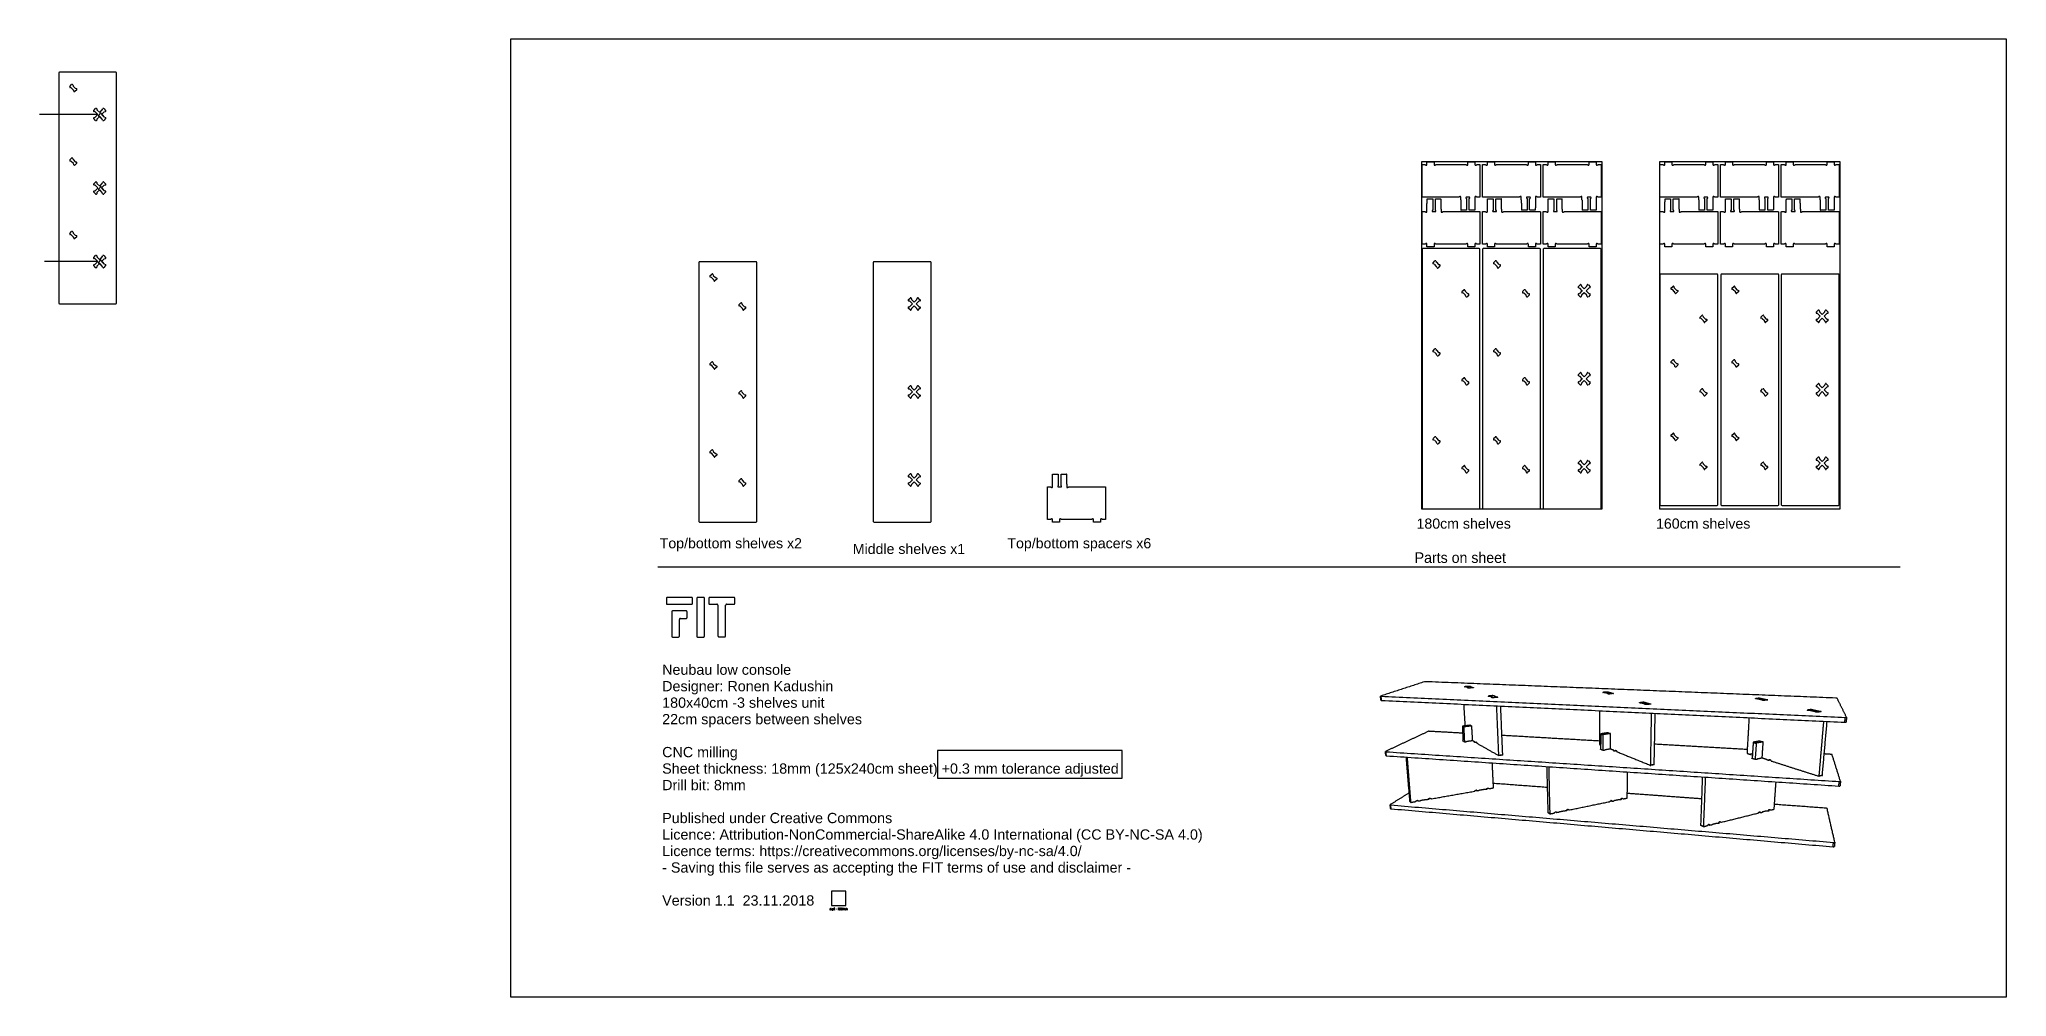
# Model space of a CAD drawing. Header units: millimetres. Extents: x -7898 to 5704, y -3753 to 2864.
import ezdxf

# ---------------------------------------------------------------- set-up
doc = ezdxf.new("R2010")
doc.units = ezdxf.units.MM
doc.header["$MEASUREMENT"] = 0
for name, color, linetype, true_color in [('Default', 18, 'Continuous', 0x000000), ('Layer 02', 1, 'Continuous', 0xff0000), ('Layer 03', 5, 'Continuous', 0x0000ff)]:
    doc.layers.add(name, color=color, linetype=linetype, true_color=true_color)

msp = doc.modelspace()

# ---------------------------------------------------------------- texts
at = {"layer": 'Layer 02', "attachment_point": 7, "line_spacing_factor": 0.963855}
for s, insert, char_height, width in [('\\fArial;180cm shelves', (1624, -519), 70, 703.37), ('\\fArial;160cm shelves', (3280, -519), 70, 703.37), ('\\fArial;Top/bottom shelves x2', (-3609, -675, 0), 70, 1038.61), ('\\fArial;Middle shelves x1', (-2274, -694, 0), 70, 817.23), ('\\fArial;Top/bottom spacers x6', (-1205, -675, 0), 70, 1050.84), ('\\fMyriadPro-Regular;Parts on sheet', (1611, -756, 0), 73.22, 695.35), ('\\fArial;Neubau low console\\PDesigner: Ronen Kadushin\\P180x40cm -3 shelves unit\\P22cm spacers between shelves\\P\\PCNC milling\\PSheet thickness: 18mm (125x240cm sheet) +0.3 mm tolerance adjusted\\PDrill bit: 8mm\\P\\PPublished under Creative Commons\\PLicence: Attribution-NonCommercial-ShareAlike 4.0 International (CC BY-NC-SA 4.0)\\PLicence terms: https://creativecommons.org/licenses/by-nc-sa/4.0/\\P- Saving this file serves as accepting the FIT terms of use and disclaimer -\\P\\PVersion 1.1  23.11.2018', (-3592, -3124, 0), 70.9, 3775.82)]:
    msp.add_mtext(s, dxfattribs=dict(at, insert=insert, char_height=char_height, width=width))

# ---------------------------------------------------------------- linework, layer by layer
at = {"layer": 'Default'}
for p, q in [((-7688, 2538, 0), (-7675, 2551, 0)), ((-7678, 2528, 0), (-7686, 2530, 0)), ((-7663, 2513, 0), (-7678, 2528, 0)), ((-7667, 2549, 0), (-7665, 2542, 0)), ((-7665, 2541, 0), (-7650, 2526, 0)), ((-7661, 2505, 0), (-7663, 2513, 0)), ((-7640, 2516, 0), (-7653, 2503, 0)), ((-7650, 2526, 0), (-7642, 2524, 0)), ((-7522, 2373, 0), (-7510, 2385, 0)), ((-7510, 2303, 0), (-7522, 2316, 0)), ((-7513, 2363, 0), (-7520, 2365, 0)), ((-7520, 2324, 0), (-7513, 2326, 0)), ((-7494, 2345, 0), (-7513, 2363, 0)), ((-7513, 2326, 0), (-7494, 2344, 0)), ((-7502, 2383, 0), (-7500, 2376, 0)), ((-7500, 2313, 0), (-7502, 2305, 0)), ((-7500, 2376, 0), (-7481, 2358, 0)), ((-7481, 2331, 0), (-7500, 2313, 0)), ((-7488, 2338, 0), (-7475, 2351, 0)), ((-7478, 2328, 0), (-7486, 2330, 0)), ((-7481, 2358, 0), (-7463, 2376, 0)), ((-7463, 2313, 0), (-7481, 2331, 0)), ((-7463, 2313, 0), (-7478, 2328, 0)), ((-7450, 2363, 0), (-7468, 2345, 0)), ((-7468, 2344, 0), (-7450, 2326, 0)), ((-7467, 2349, 0), (-7465, 2341, 0)), ((-7465, 2341, 0), (-7450, 2326, 0)), ((-7463, 2376, 0), (-7461, 2383, 0)), ((-7461, 2305, 0), (-7463, 2313, 0)), ((-7461, 2305, 0), (-7463, 2313, 0)), ((-7453, 2385, 0), (-7440, 2373, 0)), ((-7440, 2316, 0), (-7453, 2303, 0)), ((-7440, 2316, 0), (-7453, 2303, 0)), ((-7442, 2365, 0), (-7449, 2363, 0)), ((-7449, 2326, 0), (-7442, 2324, 0)), ((-7449, 2326, 0), (-7442, 2324, 0)), ((-7688, 2030, 0), (-7675, 2043, 0)), ((-7667, 2041, 0), (-7665, 2034, 0)), ((-7678, 2020, 0), (-7686, 2022, 0)), ((-7663, 2005, 0), (-7678, 2020, 0)), ((-7665, 2033, 0), (-7650, 2018, 0)), ((-7661, 1997, 0), (-7663, 2005, 0)), ((-7640, 2008, 0), (-7653, 1995, 0)), ((-7650, 2018, 0), (-7642, 2016, 0)), ((-7522, 1865, 0), (-7510, 1877, 0)), ((-7510, 1795, 0), (-7522, 1808, 0)), ((-7513, 1855, 0), (-7520, 1857, 0)), ((-7520, 1816, 0), (-7513, 1818, 0)), ((-7494, 1837, 0), (-7513, 1855, 0)), ((-7513, 1818, 0), (-7494, 1836, 0)), ((-7502, 1875, 0), (-7500, 1868, 0)), ((-7500, 1805, 0), (-7502, 1797, 0)), ((-7500, 1868, 0), (-7481, 1850, 0)), ((-7481, 1823, 0), (-7500, 1805, 0)), ((-7488, 1830, 0), (-7475, 1843, 0)), ((-7478, 1820, 0), (-7486, 1822, 0)), ((-7481, 1850, 0), (-7463, 1868, 0)), ((-7463, 1805, 0), (-7481, 1823, 0)), ((-7463, 1805, 0), (-7478, 1820, 0)), ((-7450, 1855, 0), (-7468, 1837, 0)), ((-7468, 1836, 0), (-7450, 1818, 0)), ((-7467, 1841, 0), (-7465, 1833, 0)), ((-7465, 1833, 0), (-7450, 1818, 0)), ((-7463, 1868, 0), (-7461, 1875, 0)), ((-7461, 1797, 0), (-7463, 1805, 0)), ((-7461, 1797, 0), (-7463, 1805, 0)), ((-7453, 1877, 0), (-7440, 1865, 0)), ((-7440, 1808, 0), (-7453, 1795, 0)), ((-7440, 1808, 0), (-7453, 1795, 0)), ((-7442, 1857, 0), (-7449, 1855, 0)), ((-7449, 1818, 0), (-7442, 1816, 0)), ((-7449, 1818, 0), (-7442, 1816, 0)), ((-7688, 1522, 0), (-7675, 1535, 0)), ((-7678, 1512, 0), (-7686, 1514, 0)), ((-7663, 1497, 0), (-7678, 1512, 0)), ((-7667, 1533, 0), (-7665, 1526, 0)), ((-7665, 1525, 0), (-7650, 1510, 0)), ((-7661, 1489, 0), (-7663, 1497, 0)), ((-7640, 1500, 0), (-7653, 1487, 0)), ((-7650, 1510, 0), (-7642, 1508, 0)), ((-7522, 1357, 0), (-7510, 1369, 0)), ((-7502, 1367, 0), (-7500, 1360, 0)), ((-7463, 1360, 0), (-7461, 1367, 0)), ((-7453, 1369, 0), (-7440, 1357, 0)), ((-7510, 1287, 0), (-7522, 1300, 0)), ((-7513, 1347, 0), (-7520, 1349, 0)), ((-7520, 1308, 0), (-7513, 1310, 0)), ((-7494, 1329, 0), (-7513, 1347, 0)), ((-7513, 1310, 0), (-7494, 1328, 0)), ((-7500, 1297, 0), (-7502, 1289, 0)), ((-7500, 1360, 0), (-7481, 1341, 0)), ((-7481, 1315, 0), (-7500, 1297, 0)), ((-7488, 1322, 0), (-7475, 1335, 0)), ((-7478, 1312, 0), (-7486, 1314, 0)), ((-7481, 1341, 0), (-7463, 1360, 0)), ((-7463, 1297, 0), (-7481, 1315, 0)), ((-7463, 1297, 0), (-7478, 1312, 0)), ((-7450, 1347, 0), (-7468, 1329, 0)), ((-7468, 1328, 0), (-7450, 1310, 0)), ((-7467, 1333, 0), (-7465, 1325, 0)), ((-7465, 1325, 0), (-7450, 1310, 0)), ((-7461, 1289, 0), (-7463, 1297, 0)), ((-7461, 1289, 0), (-7463, 1297, 0)), ((-7440, 1300, 0), (-7453, 1287, 0)), ((-7440, 1300, 0), (-7453, 1287, 0)), ((-7442, 1349, 0), (-7449, 1347, 0)), ((-7449, 1310, 0), (-7442, 1308, 0)), ((-7449, 1310, 0), (-7442, 1308, 0)), ((-3262, 1229, 0), (-3249, 1242, 0)), ((-3241, 1240, 0), (-3239, 1232, 0)), ((-3239, 1232, 0), (-3224, 1217, 0)), ((1738, 1320, 0), (1751, 1333, 0)), ((1747, 1310, 0), (1740, 1312, 0)), ((1763, 1295, 0), (1748, 1310, 0)), ((1759, 1330, 0), (1761, 1323, 0)), ((1761, 1323, 0), (1776, 1308, 0)), ((1765, 1287, 0), (1763, 1294, 0)), ((1786, 1298, 0), (1773, 1285, 0)), ((1776, 1307, 0), (1784, 1305, 0)), ((2156, 1320, 0), (2169, 1333, 0)), ((2166, 1310, 0), (2158, 1312, 0)), ((2181, 1295, 0), (2166, 1310, 0)), ((2177, 1330, 0), (2179, 1323, 0)), ((2179, 1323, 0), (2194, 1308, 0)), ((2183, 1287, 0), (2181, 1294, 0)), ((2204, 1298, 0), (2191, 1285, 0)), ((2195, 1307, 0), (2202, 1305, 0)), ((-3252, 1219, 0), (-3259, 1221, 0)), ((-3237, 1204, 0), (-3252, 1219, 0)), ((-3234, 1196, 0), (-3236, 1203, 0)), ((-3214, 1207, 0), (-3227, 1194, 0)), ((-3223, 1217, 0), (-3216, 1215, 0)), ((1938, 1120, 0), (1951, 1132, 0)), ((1948, 1110, 0), (1940, 1112, 0)), ((1963, 1095, 0), (1948, 1110, 0)), ((1959, 1130, 0), (1961, 1123, 0)), ((1961, 1123, 0), (1976, 1108, 0)), ((1965, 1087, 0), (1963, 1094, 0)), ((1986, 1098, 0), (1973, 1085, 0)), ((1976, 1107, 0), (1984, 1105, 0)), ((2356, 1120, 0), (2369, 1132, 0)), ((2366, 1110, 0), (2359, 1112, 0)), ((2381, 1095, 0), (2366, 1110, 0)), ((2377, 1130, 0), (2379, 1123, 0)), ((2379, 1123, 0), (2394, 1108, 0)), ((2384, 1087, 0), (2382, 1094, 0)), ((2404, 1098, 0), (2391, 1085, 0)), ((2395, 1107, 0), (2402, 1105, 0)), ((2742, 1154, 0), (2755, 1167, 0)), ((2755, 1085, 0), (2742, 1098, 0)), ((2751, 1145, 0), (2744, 1147, 0)), ((2744, 1105, 0), (2751, 1107, 0)), ((2770, 1126, 0), (2752, 1144, 0)), ((2752, 1108, 0), (2770, 1126, 0)), ((2763, 1165, 0), (2765, 1158, 0)), ((2765, 1094, 0), (2763, 1087, 0)), ((2765, 1157, 0), (2783, 1139, 0)), ((2783, 1113, 0), (2765, 1095, 0)), ((2783, 1139, 0), (2802, 1157, 0)), ((2802, 1095, 0), (2783, 1113, 0)), ((2815, 1144, 0), (2796, 1126, 0)), ((2796, 1126, 0), (2815, 1108, 0)), ((2802, 1158, 0), (2804, 1165, 0)), ((2804, 1087, 0), (2802, 1094, 0)), ((2812, 1167, 0), (2824, 1154, 0)), ((2824, 1098, 0), (2812, 1085, 0)), ((2822, 1147, 0), (2815, 1145, 0)), ((2815, 1107, 0), (2822, 1105, 0)), ((3383, 1144, 0), (3396, 1156, 0)), ((3393, 1134, 0), (3386, 1136, 0)), ((3408, 1119, 0), (3393, 1134, 0)), ((3404, 1154, 0), (3406, 1147, 0)), ((3406, 1147, 0), (3421, 1131, 0)), ((3411, 1111, 0), (3409, 1118, 0)), ((3431, 1122, 0), (3418, 1109, 0)), ((3422, 1131, 0), (3429, 1129, 0)), ((3805, 1143, 0), (3817, 1156, 0)), ((3814, 1134, 0), (3807, 1136, 0)), ((3829, 1118, 0), (3814, 1133, 0)), ((3825, 1154, 0), (3827, 1147, 0)), ((3827, 1146, 0), (3842, 1131, 0)), ((3832, 1111, 0), (3830, 1118, 0)), ((3852, 1121, 0), (3839, 1109, 0)), ((3843, 1131, 0), (3850, 1129, 0)), ((-3061, 1029, 0), (-3049, 1042, 0)), ((-3052, 1019, 0), (-3059, 1021, 0)), ((-3037, 1004, 0), (-3052, 1019, 0)), ((-3041, 1039, 0), (-3039, 1032, 0)), ((-3039, 1032, 0), (-3024, 1017, 0)), ((-3034, 996, 0), (-3036, 1003, 0)), ((-3014, 1007, 0), (-3027, 994, 0)), ((-3023, 1016, 0), (-3016, 1014, 0)), ((-1890, 1063, 0), (-1878, 1076, 0)), ((-1878, 994, 0), (-1890, 1007, 0)), ((-1881, 1054, 0), (-1888, 1056, 0)), ((-1888, 1014, 0), (-1881, 1016, 0)), ((-1862, 1035, 0), (-1880, 1054, 0)), ((-1880, 1017, 0), (-1862, 1035, 0)), ((-1870, 1074, 0), (-1868, 1067, 0)), ((-1868, 1003, 0), (-1870, 996, 0)), ((-1868, 1066, 0), (-1849, 1048, 0)), ((-1849, 1022, 0), (-1868, 1004, 0)), ((-1849, 1048, 0), (-1831, 1066, 0)), ((-1831, 1004, 0), (-1849, 1022, 0)), ((-1818, 1054, 0), (-1836, 1035, 0)), ((-1836, 1035, 0), (-1818, 1017, 0)), ((-1830, 1067, 0), (-1829, 1074, 0)), ((-1829, 996, 0), (-1830, 1003, 0)), ((-1821, 1076, 0), (-1808, 1063, 0)), ((-1808, 1007, 0), (-1821, 994, 0)), ((-1810, 1056, 0), (-1817, 1054, 0)), ((-1817, 1016, 0), (-1810, 1014, 0)), ((3584, 944, 0), (3596, 956, 0)), ((3604, 954, 0), (3606, 947, 0)), ((4005, 943, 0), (4017, 956, 0)), ((4025, 954, 0), (4027, 947, 0)), ((4388, 978, 0), (4400, 991, 0)), ((4397, 968, 0), (4390, 970, 0)), ((4415, 950, 0), (4397, 968, 0)), ((4408, 989, 0), (4410, 982, 0)), ((4410, 981, 0), (4428, 963, 0)), ((4429, 963, 0), (4447, 981, 0)), ((4460, 968, 0), (4442, 950, 0)), ((4447, 982, 0), (4449, 989, 0)), ((4457, 991, 0), (4470, 978, 0)), ((4468, 970, 0), (4460, 968, 0)), ((3593, 934, 0), (3586, 936, 0)), ((3609, 918, 0), (3593, 934, 0)), ((3606, 947, 0), (3621, 931, 0)), ((3611, 911, 0), (3609, 918, 0)), ((3631, 921, 0), (3618, 909, 0)), ((3622, 931, 0), (3629, 929, 0)), ((4014, 934, 0), (4007, 936, 0)), ((4030, 918, 0), (4014, 933, 0)), ((4027, 946, 0), (4042, 931, 0)), ((4032, 911, 0), (4030, 918, 0)), ((4052, 921, 0), (4039, 908, 0)), ((4043, 931, 0), (4050, 929, 0)), ((4400, 909, 0), (4388, 921, 0)), ((4390, 929, 0), (4397, 931, 0)), ((4397, 931, 0), (4415, 950, 0)), ((4410, 918, 0), (4408, 911, 0)), ((4428, 937, 0), (4410, 918, 0)), ((4447, 918, 0), (4429, 937, 0)), ((4442, 950, 0), (4460, 931, 0)), ((4449, 911, 0), (4447, 918, 0)), ((4470, 921, 0), (4457, 909, 0)), ((4460, 931, 0), (4468, 929, 0)), ((1738, 712, 0), (1751, 725, 0)), ((1747, 702, 0), (1740, 704, 0)), ((1763, 687, 0), (1748, 702, 0)), ((1759, 722, 0), (1761, 715, 0)), ((1761, 715, 0), (1776, 700, 0)), ((1765, 679, 0), (1763, 686, 0)), ((1786, 690, 0), (1773, 677, 0)), ((1776, 699, 0), (1784, 697, 0)), ((2156, 712, 0), (2169, 725, 0)), ((2166, 702, 0), (2158, 704, 0)), ((2181, 687, 0), (2166, 702, 0)), ((2177, 722, 0), (2179, 715, 0)), ((2179, 715, 0), (2194, 700, 0)), ((2183, 679, 0), (2181, 686, 0)), ((2204, 690, 0), (2191, 677, 0)), ((2195, 699, 0), (2202, 697, 0)), ((-3262, 621, 0), (-3249, 634, 0)), ((-3252, 611, 0), (-3259, 613, 0)), ((-3237, 596, 0), (-3252, 611, 0)), ((-3241, 632, 0), (-3239, 624, 0)), ((-3239, 624, 0), (-3224, 609, 0)), ((-3234, 588, 0), (-3236, 595, 0)), ((-3214, 599, 0), (-3227, 586, 0)), ((-3223, 609, 0), (-3216, 607, 0)), ((2742, 546, 0), (2755, 559, 0)), ((2763, 557, 0), (2765, 550, 0)), ((2765, 549, 0), (2783, 531, 0)), ((2783, 531, 0), (2802, 549, 0)), ((2802, 550, 0), (2804, 557, 0)), ((2812, 559, 0), (2824, 546, 0)), ((3383, 636, 0), (3396, 648, 0)), ((3393, 626, 0), (3386, 628, 0)), ((3408, 611, 0), (3393, 626, 0)), ((3404, 646, 0), (3406, 639, 0)), ((3406, 639, 0), (3421, 623, 0)), ((3411, 603, 0), (3409, 610, 0)), ((3431, 613, 0), (3418, 601, 0)), ((3422, 623, 0), (3429, 621, 0)), ((3805, 635, 0), (3817, 648, 0)), ((3814, 626, 0), (3807, 628, 0)), ((3829, 610, 0), (3814, 625, 0)), ((3825, 646, 0), (3827, 639, 0)), ((3827, 638, 0), (3842, 623, 0)), ((3832, 603, 0), (3830, 610, 0)), ((3852, 613, 0), (3839, 601, 0)), ((3843, 623, 0), (3850, 621, 0)), ((-3061, 421, 0), (-3049, 434, 0)), ((-3052, 411, 0), (-3059, 413, 0)), ((-3037, 396, 0), (-3052, 411, 0)), ((-3041, 431, 0), (-3039, 424, 0)), ((-3039, 424, 0), (-3024, 409, 0)), ((-3023, 408, 0), (-3016, 406, 0)), ((-1890, 455, 0), (-1878, 468, 0)), ((-1881, 446, 0), (-1888, 448, 0)), ((-1888, 406, 0), (-1881, 408, 0)), ((-1862, 427, 0), (-1880, 446, 0)), ((-1880, 409, 0), (-1862, 427, 0)), ((-1870, 466, 0), (-1868, 459, 0)), ((-1868, 458, 0), (-1849, 440, 0)), ((-1849, 414, 0), (-1868, 396, 0)), ((-1849, 440, 0), (-1831, 458, 0)), ((-1831, 396, 0), (-1849, 414, 0)), ((-1818, 446, 0), (-1836, 427, 0)), ((-1836, 427, 0), (-1818, 409, 0)), ((-1830, 459, 0), (-1829, 466, 0)), ((-1821, 468, 0), (-1808, 455, 0)), ((-1810, 448, 0), (-1817, 446, 0)), ((-1817, 408, 0), (-1810, 406, 0)), ((1938, 512, 0), (1951, 524, 0)), ((1948, 502, 0), (1940, 504, 0)), ((1963, 487, 0), (1948, 502, 0)), ((1959, 522, 0), (1961, 515, 0)), ((1961, 515, 0), (1976, 500, 0)), ((1965, 479, 0), (1963, 486, 0)), ((1986, 490, 0), (1973, 477, 0)), ((1976, 499, 0), (1984, 497, 0)), ((2356, 512, 0), (2369, 524, 0)), ((2366, 502, 0), (2359, 504, 0)), ((2381, 487, 0), (2366, 502, 0)), ((2377, 522, 0), (2379, 515, 0)), ((2379, 515, 0), (2394, 500, 0)), ((2384, 479, 0), (2382, 486, 0)), ((2404, 490, 0), (2391, 477, 0)), ((2395, 499, 0), (2402, 497, 0)), ((2755, 477, 0), (2742, 490, 0)), ((2751, 537, 0), (2744, 539, 0)), ((2744, 497, 0), (2751, 499, 0)), ((2770, 518, 0), (2752, 536, 0)), ((2752, 500, 0), (2770, 518, 0)), ((2765, 486, 0), (2763, 479, 0)), ((2783, 505, 0), (2765, 487, 0)), ((2802, 487, 0), (2783, 505, 0)), ((2815, 536, 0), (2796, 518, 0)), ((2796, 518, 0), (2815, 500, 0)), ((2804, 479, 0), (2802, 486, 0)), ((2824, 490, 0), (2812, 477, 0)), ((2822, 539, 0), (2815, 537, 0)), ((2815, 499, 0), (2822, 497, 0)), ((3584, 436, 0), (3596, 448, 0)), ((3593, 426, 0), (3586, 428, 0)), ((3609, 410, 0), (3593, 426, 0)), ((3604, 446, 0), (3606, 439, 0)), ((3606, 439, 0), (3621, 423, 0)), ((3611, 403, 0), (3609, 410, 0)), ((3631, 413, 0), (3618, 401, 0)), ((3622, 423, 0), (3629, 421, 0)), ((4005, 435, 0), (4017, 448, 0)), ((4014, 426, 0), (4007, 427, 0)), ((4030, 410, 0), (4014, 425, 0)), ((4025, 446, 0), (4027, 439, 0)), ((4027, 438, 0), (4042, 423, 0)), ((4032, 402, 0), (4030, 410, 0)), ((4052, 413, 0), (4039, 400, 0)), ((4043, 423, 0), (4050, 421, 0)), ((4388, 470, 0), (4400, 483, 0)), ((4400, 401, 0), (4388, 413, 0)), ((4397, 460, 0), (4390, 462, 0)), ((4390, 421, 0), (4397, 423, 0)), ((4415, 442, 0), (4397, 460, 0)), ((4397, 423, 0), (4415, 442, 0)), ((4408, 481, 0), (4410, 474, 0)), ((4410, 410, 0), (4408, 403, 0)), ((4410, 473, 0), (4428, 455, 0)), ((4428, 429, 0), (4410, 410, 0)), ((4429, 455, 0), (4447, 473, 0)), ((4447, 410, 0), (4429, 429, 0)), ((4460, 460, 0), (4442, 442, 0)), ((4442, 442, 0), (4460, 423, 0)), ((4447, 474, 0), (4449, 481, 0)), ((4449, 403, 0), (4447, 410, 0)), ((4457, 483, 0), (4470, 470, 0)), ((4470, 413, 0), (4457, 401, 0)), ((4468, 462, 0), (4460, 460, 0)), ((4460, 423, 0), (4468, 421, 0)), ((-3034, 388, 0), (-3036, 395, 0)), ((-3014, 399, 0), (-3027, 386, 0)), ((-1878, 386, 0), (-1890, 399, 0)), ((-1868, 395, 0), (-1870, 388, 0)), ((-1829, 388, 0), (-1830, 395, 0)), ((-1808, 399, 0), (-1821, 386, 0)), ((3383, 128, 0), (3396, 140, 0)), ((3404, 138, 0), (3406, 131, 0)), ((3805, 127, 0), (3817, 140, 0)), ((3825, 138, 0), (3827, 131, 0)), ((-3262, 13, 0), (-3249, 26, 0)), ((-3252, 3, 0), (-3259, 5, 0)), ((-3237, -12, 0), (-3252, 3, 0)), ((-3241, 24, 0), (-3239, 16, 0)), ((-3239, 16, 0), (-3224, 1, 0)), ((-3223, 1, 0), (-3216, -1, 0)), ((1738, 104, 0), (1751, 116, 0)), ((1747, 94, 0), (1740, 96, 0)), ((1763, 79, 0), (1748, 94, 0)), ((1759, 114, 0), (1761, 107, 0)), ((1761, 107, 0), (1776, 92, 0)), ((1765, 71, 0), (1763, 78, 0)), ((1786, 82, 0), (1773, 69, 0)), ((1776, 91, 0), (1784, 89, 0)), ((2156, 104, 0), (2169, 116, 0)), ((2166, 94, 0), (2158, 96, 0)), ((2181, 79, 0), (2166, 94, 0)), ((2177, 114, 0), (2179, 107, 0)), ((2179, 107, 0), (2194, 92, 0)), ((2183, 71, 0), (2181, 78, 0)), ((2204, 82, 0), (2191, 69, 0)), ((2195, 91, 0), (2202, 89, 0)), ((3393, 118, 0), (3386, 120, 0)), ((3408, 102, 0), (3393, 118, 0)), ((3406, 131, 0), (3421, 115, 0)), ((3411, 95, 0), (3409, 102, 0)), ((3431, 105, 0), (3418, 93, 0)), ((3422, 115, 0), (3429, 113, 0)), ((3814, 118, 0), (3807, 120, 0)), ((3829, 102, 0), (3814, 117, 0)), ((3827, 130, 0), (3842, 115, 0)), ((3832, 95, 0), (3830, 102, 0)), ((3852, 105, 0), (3839, 93, 0)), ((3843, 115, 0), (3850, 113, 0)), ((-3234, -20, 0), (-3236, -13, 0)), ((-3214, -9, 0), (-3227, -22, 0)), ((1938, -96, 0), (1951, -84, 0)), ((1948, -106, 0), (1940, -104, 0)), ((1963, -121, 0), (1948, -106, 0)), ((1959, -86, 0), (1961, -93, 0)), ((1961, -93, 0), (1976, -109, 0)), ((1965, -129, 0), (1963, -122, 0)), ((1986, -118, 0), (1973, -131, 0)), ((1976, -109, 0), (1984, -111, 0)), ((2356, -96, 0), (2369, -84, 0)), ((2366, -106, 0), (2359, -104, 0)), ((2381, -121, 0), (2366, -106, 0)), ((2377, -86, 0), (2379, -93, 0)), ((2379, -93, 0), (2394, -109, 0)), ((2384, -129, 0), (2382, -122, 0)), ((2404, -118, 0), (2391, -131, 0)), ((2395, -109, 0), (2402, -111, 0)), ((2742, -62, 0), (2755, -49, 0)), ((2755, -131, 0), (2742, -118, 0)), ((2751, -71, 0), (2744, -69, 0)), ((2744, -111, 0), (2751, -109, 0)), ((2770, -90, 0), (2752, -72, 0)), ((2752, -109, 0), (2770, -90, 0)), ((2763, -51, 0), (2765, -58, 0)), ((2765, -122, 0), (2763, -129, 0)), ((2765, -59, 0), (2783, -77, 0)), ((2783, -103, 0), (2765, -121, 0)), ((2783, -77, 0), (2802, -59, 0)), ((2802, -121, 0), (2783, -103, 0)), ((2815, -72, 0), (2796, -90, 0)), ((2796, -90, 0), (2815, -109, 0)), ((2802, -58, 0), (2804, -51, 0)), ((2804, -129, 0), (2802, -122, 0)), ((2812, -49, 0), (2824, -62, 0)), ((2824, -118, 0), (2812, -131, 0)), ((2822, -69, 0), (2815, -71, 0)), ((2815, -109, 0), (2822, -111, 0)), ((3584, -73, 0), (3596, -60, 0)), ((3593, -82, 0), (3586, -80, 0)), ((3609, -98, 0), (3593, -82, 0)), ((3604, -62, 0), (3606, -69, 0)), ((3606, -70, 0), (3621, -85, 0)), ((3611, -105, 0), (3609, -98, 0)), ((3631, -95, 0), (3618, -107, 0)), ((3622, -85, 0), (3629, -87, 0)), ((4005, -73, 0), (4017, -60, 0)), ((4014, -82, 0), (4007, -81, 0)), ((4030, -98, 0), (4014, -83, 0)), ((4025, -62, 0), (4027, -69, 0)), ((4027, -70, 0), (4042, -85, 0)), ((4032, -106, 0), (4030, -98, 0)), ((4052, -95, 0), (4039, -108, 0)), ((4043, -85, 0), (4050, -87, 0)), ((4388, -38, 0), (4400, -25, 0)), ((4400, -107, 0), (4388, -95, 0)), ((4397, -48, 0), (4390, -46, 0)), ((4390, -87, 0), (4397, -85, 0)), ((4415, -66, 0), (4397, -48, 0)), ((4397, -85, 0), (4415, -66, 0)), ((4408, -27, 0), (4410, -34, 0)), ((4410, -98, 0), (4408, -105, 0)), ((4410, -35, 0), (4428, -53, 0)), ((4428, -79, 0), (4410, -98, 0)), ((4429, -53, 0), (4447, -35, 0)), ((4447, -98, 0), (4429, -79, 0)), ((4460, -48, 0), (4442, -66, 0)), ((4442, -66, 0), (4460, -85, 0)), ((4447, -34, 0), (4449, -27, 0)), ((4449, -105, 0), (4447, -98, 0)), ((4457, -25, 0), (4470, -38, 0)), ((4470, -95, 0), (4457, -107, 0)), ((4468, -46, 0), (4460, -48, 0)), ((4460, -85, 0), (4468, -87, 0)), ((-3061, -187, 0), (-3049, -174, 0)), ((-3052, -197, 0), (-3059, -195, 0)), ((-3037, -212, 0), (-3052, -197, 0)), ((-3041, -177, 0), (-3039, -184, 0)), ((-3039, -184, 0), (-3024, -199, 0)), ((-3034, -220, 0), (-3036, -213, 0)), ((-3014, -209, 0), (-3027, -222, 0)), ((-3023, -200, 0), (-3016, -202, 0)), ((-1890, -153, 0), (-1878, -140, 0)), ((-1878, -222, 0), (-1890, -209, 0)), ((-1881, -162, 0), (-1888, -160, 0)), ((-1888, -202, 0), (-1881, -200, 0)), ((-1862, -181, 0), (-1880, -162, 0)), ((-1880, -199, 0), (-1862, -181, 0)), ((-1870, -142, 0), (-1868, -149, 0)), ((-1868, -213, 0), (-1870, -220, 0)), ((-1868, -150, 0), (-1849, -168, 0)), ((-1849, -194, 0), (-1868, -212, 0)), ((-1849, -168, 0), (-1831, -150, 0)), ((-1831, -212, 0), (-1849, -194, 0)), ((-1818, -162, 0), (-1836, -181, 0)), ((-1836, -181, 0), (-1818, -199, 0)), ((-1830, -149, 0), (-1829, -142, 0)), ((-1829, -220, 0), (-1830, -213, 0)), ((-1821, -140, 0), (-1808, -153, 0)), ((-1808, -209, 0), (-1821, -222, 0)), ((-1810, -160, 0), (-1817, -162, 0)), ((-1817, -200, 0), (-1810, -202, 0))]:
    msp.add_line(p, q, dxfattribs=at)
for points in [[(1662, 1413), (1662, -377)], [(2057, 1418), (1667, 1418)], [(2062, -377), (2062, 1413)], [(2080, 1413), (2080, -377)], [(2475, 1418), (2085, 1418)], [(2480, -377), (2480, 1413)], [(2500, 1413), (2500, -377)], [(2895, 1418), (2505, 1418)], [(2900, -377), (2900, 1413)], [(-3338, 1322), (-3338, -468)], [(-2943, 1327), (-3333, 1327)], [(-2938, -468), (-2938, 1322)], [(-2132, 1322), (-2132, -468)], [(-1737, 1327), (-2127, 1327)], [(-1732, -468), (-1732, 1322)], [(3307, 1237), (3307, -353)], [(3702, 1242), (3312, 1242)], [(3707, -353), (3707, 1237)], [(3728, 1237), (3728, -353)], [(4123, 1242), (3733, 1242)], [(4128, -353), (4128, 1237)], [(4146, 1237), (4146, -353)], [(4541, 1242), (4151, 1242)], [(4546, -353), (4546, 1237)], [(1667, -382), (2057, -382)], [(2085, -382), (2475, -382)], [(2505, -382), (2895, -382)], [(3312, -358), (3702, -358)], [(3733, -358), (4123, -358)], [(4151, -358), (4541, -358)], [(-3333, -473), (-2943, -473)], [(-2127, -473), (-1737, -473)]]:
    msp.add_lwpolyline(points, dxfattribs=at)
for centre, radius, start, end in [((-7684, 2535, 0), 4.65, 135, 254.9585), ((-7679, 2528, 0), 0.85, 45, 74.9584), ((-7672, 2548, 0), 4.65, 75.0207, 135), ((-7672, 2548, 0), 4.65, 15.0415, 75.0207), ((-7664, 2542, 0), 0.85, 195.0416, 225), ((-7663, 2512, 0), 0.85, 15.0416, 45), ((-7656, 2507, 0), 4.65, 195.0416, 315), ((-7649, 2527, 0), 0.85, 225, 254.9584), ((-7643, 2519, 0), 4.65, 315, 74.9585), ((-7519, 2369, 0), 4.65, 135, 194.9793), ((-7519, 2369, 0), 4.65, 194.9793, 254.9585), ((-7519, 2319, 0), 4.65, 105.0415, 225), ((-7513, 2362, 0), 0.85, 45, 74.9584), ((-7513, 2327, 0), 0.85, 285.0416, 315), ((-7506, 2382, 0), 4.65, 15.0415, 135), ((-7499, 2376, 0), 0.85, 195.0416, 225), ((-7499, 2312, 0), 0.85, 135, 164.9584), ((-7495, 2344, 0), 0.35, 315, 45), ((-7484, 2335, 0), 4.65, 135, 254.9585), ((-7481, 2358, 0), 0.35, 225, 315), ((-7481, 2331, 0), 0.35, 45, 135), ((-7479, 2328, 0), 0.85, 45, 74.9584), ((-7472, 2348, 0), 4.65, 75.0207, 135), ((-7472, 2348, 0), 4.65, 15.0415, 75.0207), ((-7468, 2344, 0), 0.35, 135, 225), ((-7464, 2342, 0), 0.85, 195.0416, 225), ((-7463, 2376, 0), 0.85, 315, 344.9584), ((-7463, 2312, 0), 0.85, 15.0416, 45), ((-7463, 2312, 0), 0.85, 15.0416, 45), ((-7456, 2382, 0), 4.65, 104.9793, 164.9585), ((-7456, 2382, 0), 4.65, 45, 104.9793), ((-7449, 2362, 0), 0.85, 105.0416, 135), ((-7449, 2327, 0), 0.85, 225, 254.9584), ((-7449, 2327, 0), 0.85, 225, 254.9584), ((-7443, 2369, 0), 4.65, 285.0415, 45), ((-7443, 2319, 0), 4.65, 14.9793, 74.9585), ((-7443, 2319, 0), 4.65, 315, 74.9585), ((-7443, 2319, 0), 4.65, 315, 14.9793), ((-7506, 2307, 0), 4.65, 225, 284.9793), ((-7506, 2307, 0), 4.65, 284.9793, 344.9585), ((-7456, 2307, 0), 4.65, 195.0415, 315), ((-7456, 2307, 0), 4.65, 195.0416, 315), ((-7672, 2040, 0), 4.65, 75.0207, 135), ((-7672, 2040, 0), 4.65, 15.0415, 75.0207), ((-7684, 2027, 0), 4.65, 135, 254.9585), ((-7679, 2020, 0), 0.85, 45, 74.9584), ((-7664, 2034, 0), 0.85, 195.0416, 225), ((-7663, 2004, 0), 0.85, 15.0416, 45), ((-7656, 1999, 0), 4.65, 195.0416, 315), ((-7649, 2019, 0), 0.85, 225, 254.9584), ((-7643, 2011, 0), 4.65, 315, 74.9585), ((-7519, 1861, 0), 4.65, 135, 194.9793), ((-7519, 1861, 0), 4.65, 194.9793, 254.9585), ((-7519, 1811, 0), 4.65, 105.0415, 225), ((-7513, 1854, 0), 0.85, 45, 74.9584), ((-7513, 1818, 0), 0.85, 285.0416, 315), ((-7506, 1874, 0), 4.65, 15.0415, 135), ((-7506, 1798, 0), 4.65, 225, 284.9793), ((-7506, 1798, 0), 4.65, 284.9793, 344.9585), ((-7499, 1868, 0), 0.85, 195.0416, 225), ((-7499, 1804, 0), 0.85, 135, 164.9584), ((-7495, 1836, 0), 0.35, 315, 45), ((-7484, 1827, 0), 4.65, 135, 254.9585), ((-7481, 1850, 0), 0.35, 225, 315), ((-7481, 1823, 0), 0.35, 45, 135), ((-7479, 1820, 0), 0.85, 45, 74.9584), ((-7472, 1840, 0), 4.65, 75.0207, 135), ((-7472, 1840, 0), 4.65, 15.0415, 75.0207), ((-7468, 1836, 0), 0.35, 135, 225), ((-7464, 1834, 0), 0.85, 195.0416, 225), ((-7463, 1868, 0), 0.85, 315, 344.9584), ((-7463, 1804, 0), 0.85, 15.0416, 45), ((-7463, 1804, 0), 0.85, 15.0416, 45), ((-7456, 1874, 0), 4.65, 104.9793, 164.9585), ((-7456, 1798, 0), 4.65, 195.0416, 315), ((-7456, 1798, 0), 4.65, 195.0415, 315), ((-7456, 1874, 0), 4.65, 45, 104.9793), ((-7449, 1854, 0), 0.85, 105.0416, 135), ((-7449, 1818, 0), 0.85, 225, 254.9584), ((-7449, 1818, 0), 0.85, 225, 254.9584), ((-7443, 1861, 0), 4.65, 285.0415, 45), ((-7443, 1811, 0), 4.65, 315, 74.9585), ((-7443, 1811, 0), 4.65, 14.9793, 74.9585), ((-7443, 1811, 0), 4.65, 315, 14.9793), ((-7684, 1519, 0), 4.65, 135, 254.9585), ((-7679, 1512, 0), 0.85, 45, 74.9584), ((-7672, 1532, 0), 4.65, 75.0207, 135), ((-7672, 1532, 0), 4.65, 15.0415, 75.0207), ((-7664, 1526, 0), 0.85, 195.0416, 225), ((-7663, 1496, 0), 0.85, 15.0416, 45), ((-7649, 1511, 0), 0.85, 225, 254.9584), ((-7643, 1503, 0), 4.65, 315, 74.9585), ((-7656, 1491, 0), 4.65, 195.0416, 315), ((-7506, 1366, 0), 4.65, 15.0415, 135), ((-7456, 1366, 0), 4.65, 104.9793, 164.9585), ((-7456, 1366, 0), 4.65, 45, 104.9793), ((1667, 1413, 0), 5, 90, 180), ((2057, 1413, 0), 5, 0, 90), ((2085, 1413, 0), 5, 90, 180), ((2475, 1413, 0), 5, 0, 90), ((2505, 1413, 0), 5, 90, 180), ((2895, 1413, 0), 5, 0, 90), ((-7519, 1353, 0), 4.65, 135, 194.9793), ((-7519, 1353, 0), 4.65, 194.9793, 254.9585), ((-7519, 1303, 0), 4.65, 105.0415, 225), ((-7513, 1346, 0), 0.85, 45, 74.9584), ((-7513, 1310, 0), 0.85, 285.0416, 315), ((-7506, 1290, 0), 4.65, 225, 284.9793), ((-7506, 1290, 0), 4.65, 284.9793, 344.9585), ((-7499, 1360, 0), 0.85, 195.0416, 225), ((-7499, 1296, 0), 0.85, 135, 164.9584), ((-7495, 1328, 0), 0.35, 315, 45), ((-7484, 1319, 0), 4.65, 135, 254.9585), ((-7481, 1342, 0), 0.35, 225, 315), ((-7481, 1315, 0), 0.35, 45, 135), ((-7479, 1311, 0), 0.85, 45, 74.9584), ((-7472, 1331, 0), 4.65, 75.0207, 135), ((-7472, 1331, 0), 4.65, 15.0415, 75.0207), ((-7468, 1328, 0), 0.35, 135, 225), ((-7464, 1326, 0), 0.85, 195.0416, 225), ((-7463, 1360, 0), 0.85, 315, 344.9584), ((-7463, 1296, 0), 0.85, 15.0416, 45), ((-7463, 1296, 0), 0.85, 15.0416, 45), ((-7456, 1290, 0), 4.65, 195.0415, 315), ((-7456, 1290, 0), 4.65, 195.0416, 315), ((-7449, 1346, 0), 0.85, 105.0416, 135), ((-7449, 1310, 0), 0.85, 225, 254.9584), ((-7449, 1310, 0), 0.85, 225, 254.9584), ((-7443, 1353, 0), 4.65, 285.0415, 45), ((-7443, 1303, 0), 4.65, 14.9793, 74.9585), ((-7443, 1303, 0), 4.65, 315, 74.9585), ((-7443, 1303, 0), 4.65, 315, 14.9793), ((-3333, 1322, 0), 5, 90, 180), ((-3258, 1226, 0), 4.65, 135, 254.9585), ((-3246, 1238, 0), 4.65, 75.0207, 135), ((-3246, 1238, 0), 4.65, 15.0415, 75.0207), ((-3238, 1233, 0), 0.85, 195.0416, 225), ((-2943, 1322, 0), 5, 0, 90), ((-2127, 1322, 0), 5, 90, 180), ((-1737, 1322, 0), 5, 0, 90), ((1741, 1317, 0), 4.65, 135, 254.9585), ((1747, 1309, 0), 0.85, 45, 74.9584), ((1754, 1329, 0), 4.65, 75.0207, 135), ((1754, 1329, 0), 4.65, 15.0415, 75.0207), ((1761, 1323, 0), 0.85, 195.0416, 225), ((1762, 1294, 0), 0.85, 15.0416, 45), ((1770, 1288, 0), 4.65, 195.0416, 315), ((1776, 1308, 0), 0.85, 225, 254.9584), ((1782, 1301, 0), 4.65, 315, 74.9585), ((2160, 1317, 0), 4.65, 135, 254.9585), ((2165, 1309, 0), 0.85, 45, 74.9584), ((2172, 1329, 0), 4.65, 75.0207, 135), ((2172, 1329, 0), 4.65, 15.0415, 75.0207), ((2180, 1323, 0), 0.85, 195.0416, 225), ((2181, 1294, 0), 0.85, 15.0416, 45), ((2188, 1288, 0), 4.65, 195.0416, 315), ((2195, 1308, 0), 0.85, 225, 254.9584), ((2201, 1301, 0), 4.65, 315, 74.9585), ((3312, 1237), 5, 90, 180), ((3702, 1237), 5, 360, 90), ((3733, 1237), 5, 90, 180), ((4123, 1237), 5, 360, 90), ((4151, 1237), 5, 90, 180), ((4541, 1237), 5, 360, 90), ((-3252, 1218, 0), 0.85, 45, 74.9584), ((-3237, 1203, 0), 0.85, 15.0416, 45), ((-3230, 1197, 0), 4.65, 195.0416, 315), ((-3223, 1217, 0), 0.85, 225, 254.9584), ((-3217, 1210, 0), 4.65, 315, 74.9585), ((1941, 1116, 0), 4.65, 135, 254.9585), ((1947, 1109, 0), 0.85, 45, 74.9584), ((1954, 1129, 0), 4.65, 75.0207, 135), ((1954, 1129, 0), 4.65, 15.0415, 75.0207), ((1961, 1123, 0), 0.85, 195.0416, 225), ((1962, 1094, 0), 0.85, 15.0416, 45), ((1977, 1108, 0), 0.85, 225, 254.9584), ((1982, 1101, 0), 4.65, 315, 74.9585), ((2360, 1116, 0), 4.65, 135, 254.9585), ((2366, 1109, 0), 0.85, 45, 74.9584), ((2372, 1129, 0), 4.65, 75.0207, 135), ((2372, 1129, 0), 4.65, 15.0415, 75.0207), ((2380, 1123, 0), 0.85, 195.0416, 225), ((2381, 1094, 0), 0.85, 15.0416, 45), ((2395, 1108, 0), 0.85, 225, 254.9584), ((2401, 1101, 0), 4.65, 315, 74.9585), ((2745, 1151, 0), 4.65, 135, 194.9793), ((2745, 1151, 0), 4.65, 194.9793, 254.9585), ((2745, 1101, 0), 4.65, 105.0415, 225), ((2751, 1144, 0), 0.85, 45, 74.9584), ((2751, 1108, 0), 0.85, 285.0416, 315), ((2758, 1164, 0), 4.65, 15.0415, 135), ((2765, 1158, 0), 0.85, 195.0416, 225), ((2765, 1094, 0), 0.85, 135, 164.9584), ((2770, 1126, 0), 0.35, 315, 45), ((2783, 1139, 0), 0.35, 225, 315), ((2783, 1113, 0), 0.35, 45, 135), ((2797, 1126, 0), 0.35, 135, 225), ((2801, 1158, 0), 0.85, 315, 344.9584), ((2801, 1094, 0), 0.85, 15.0416, 45), ((2808, 1164, 0), 4.65, 104.9793, 164.9585), ((2808, 1164, 0), 4.65, 45, 104.9793), ((2815, 1144, 0), 0.85, 105.0416, 135), ((2815, 1108, 0), 0.85, 225, 254.9584), ((2821, 1151, 0), 4.65, 285.0415, 45), ((2821, 1101, 0), 4.65, 14.9793, 74.9585), ((2821, 1101, 0), 4.65, 315, 14.9793), ((3387, 1140, 0), 4.65, 135, 254.9585), ((3393, 1133, 0), 0.85, 45, 74.9584), ((3400, 1153, 0), 4.65, 75.0207, 135), ((3400, 1153, 0), 4.65, 15.0415, 75.0207), ((3407, 1147, 0), 0.85, 195.0416, 225), ((3408, 1118, 0), 0.85, 15.0416, 45), ((3415, 1112, 0), 4.65, 195.0416, 315), ((3422, 1132, 0), 0.85, 225, 254.9584), ((3428, 1125, 0), 4.65, 315, 74.9585), ((3808, 1140, 0), 4.65, 135, 254.9585), ((3814, 1133, 0), 0.85, 45, 74.9584), ((3821, 1153, 0), 4.65, 75.0207, 135), ((3821, 1153, 0), 4.65, 15.0415, 75.0207), ((3828, 1147, 0), 0.85, 195.0416, 225), ((3829, 1118, 0), 0.85, 15.0416, 45), ((3836, 1112, 0), 4.65, 195.0416, 315), ((3843, 1132, 0), 0.85, 225, 254.9584), ((3849, 1125, 0), 4.65, 315, 74.9585), ((-3058, 1026, 0), 4.65, 135, 254.9585), ((-3052, 1018, 0), 0.85, 45, 74.9584), ((-3045, 1038, 0), 4.65, 75.0207, 135), ((-3045, 1038, 0), 4.65, 15.0415, 75.0207), ((-3038, 1032, 0), 0.85, 195.0416, 225), ((-3037, 1003, 0), 0.85, 15.0416, 45), ((-3030, 997, 0), 4.65, 195.0416, 315), ((-3023, 1017, 0), 0.85, 225, 254.9584), ((-3017, 1010, 0), 4.65, 315, 74.9585), ((-1887, 1060, 0), 4.65, 135, 194.9793), ((-1887, 1010, 0), 4.65, 105.0415, 225), ((-1887, 1060, 0), 4.65, 194.9793, 254.9585), ((-1881, 1053, 0), 0.85, 45, 74.9584), ((-1881, 1017, 0), 0.85, 285.0416, 315), ((-1874, 1073, 0), 4.65, 15.0415, 135), ((-1874, 997, 0), 4.65, 225, 284.9793), ((-1874, 997, 0), 4.65, 284.9793, 344.9585), ((-1867, 1067, 0), 0.85, 195.0416, 225), ((-1867, 1003, 0), 0.85, 135, 164.9584), ((-1863, 1035, 0), 0.35, 315, 45), ((-1849, 1049, 0), 0.35, 225, 315), ((-1849, 1022, 0), 0.35, 45, 135), ((-1836, 1035, 0), 0.35, 135, 225), ((-1831, 1067, 0), 0.85, 315, 344.9584), ((-1831, 1003, 0), 0.85, 15.0416, 45), ((-1824, 1073, 0), 4.65, 104.9793, 164.9585), ((-1824, 997, 0), 4.65, 195.0415, 315), ((-1824, 1073, 0), 4.65, 45, 104.9793), ((-1817, 1053, 0), 0.85, 105.0416, 135), ((-1817, 1017, 0), 0.85, 225, 254.9584), ((-1811, 1060, 0), 4.65, 285.0415, 45), ((-1811, 1010, 0), 4.65, 14.9793, 74.9585), ((-1811, 1010, 0), 4.65, 315, 14.9793), ((1970, 1088, 0), 4.65, 195.0416, 315), ((2388, 1088, 0), 4.65, 195.0416, 315), ((2758, 1088, 0), 4.65, 225, 284.9793), ((2758, 1088, 0), 4.65, 284.9793, 344.9585), ((2808, 1088, 0), 4.65, 195.0415, 315), ((3600, 953, 0), 4.65, 75.0207, 135), ((3600, 953, 0), 4.65, 15.0415, 75.0207), ((4021, 953, 0), 4.65, 75.0207, 135), ((4021, 953, 0), 4.65, 15.0415, 75.0207), ((4391, 975, 0), 4.65, 135, 194.9793), ((4391, 975, 0), 4.65, 194.9793, 254.9585), ((4397, 968, 0), 0.85, 45, 74.9584), ((4404, 988, 0), 4.65, 15.0415, 135), ((4411, 982, 0), 0.85, 195.0416, 225), ((4429, 963, 0), 0.35, 225, 315), ((4446, 982, 0), 0.85, 315, 344.9584), ((4454, 988, 0), 4.65, 104.9793, 164.9585), ((4454, 988, 0), 4.65, 45, 104.9793), ((4461, 968, 0), 0.85, 105.0416, 135), ((4466, 975, 0), 4.65, 285.0415, 45), ((3587, 940, 0), 4.65, 135, 254.9585), ((3593, 933, 0), 0.85, 45, 74.9584), ((3607, 947, 0), 0.85, 195.0416, 225), ((3608, 918, 0), 0.85, 15.0416, 45), ((3615, 912, 0), 4.65, 195.0416, 315), ((3622, 932, 0), 0.85, 225, 254.9584), ((3628, 925, 0), 4.65, 315, 74.9585), ((4008, 940, 0), 4.65, 135, 254.9585), ((4014, 933, 0), 0.85, 45, 74.9584), ((4028, 947, 0), 0.85, 195.0416, 225), ((4029, 918, 0), 0.85, 15.0416, 45), ((4036, 912, 0), 4.65, 195.0416, 315), ((4043, 932, 0), 0.85, 225, 254.9584), ((4049, 924, 0), 4.65, 315, 74.9585), ((4391, 925, 0), 4.65, 105.0415, 225), ((4397, 932, 0), 0.85, 285.0416, 315), ((4404, 912, 0), 4.65, 225, 284.9793), ((4404, 912, 0), 4.65, 284.9793, 344.9585), ((4411, 918, 0), 0.85, 135, 164.9584), ((4415, 950, 0), 0.35, 315, 45), ((4429, 936, 0), 0.35, 45, 135), ((4442, 950, 0), 0.35, 135, 225), ((4446, 918, 0), 0.85, 15.0416, 45), ((4454, 912, 0), 4.65, 195.0415, 315), ((4461, 932, 0), 0.85, 225, 254.9584), ((4466, 925, 0), 4.65, 14.9793, 74.9585), ((4466, 925, 0), 4.65, 315, 14.9793), ((1741, 709, 0), 4.65, 135, 254.9585), ((1747, 701, 0), 0.85, 45, 74.9584), ((1754, 721, 0), 4.65, 75.0207, 135), ((1754, 721, 0), 4.65, 15.0415, 75.0207), ((1761, 715, 0), 0.85, 195.0416, 225), ((1762, 686, 0), 0.85, 15.0416, 45), ((1776, 700, 0), 0.85, 225, 254.9584), ((1782, 693, 0), 4.65, 315, 74.9585), ((2160, 709, 0), 4.65, 135, 254.9585), ((2165, 701, 0), 0.85, 45, 74.9584), ((2172, 721, 0), 4.65, 75.0207, 135), ((2172, 721, 0), 4.65, 15.0415, 75.0207), ((2180, 715, 0), 0.85, 195.0416, 225), ((2181, 686, 0), 0.85, 15.0416, 45), ((2195, 700, 0), 0.85, 225, 254.9584), ((2201, 693, 0), 4.65, 315, 74.9585), ((-3258, 618, 0), 4.65, 135, 254.9585), ((-3252, 610, 0), 0.85, 45, 74.9584), ((-3246, 630, 0), 4.65, 75.0207, 135), ((-3246, 630, 0), 4.65, 15.0415, 75.0207), ((-3238, 625, 0), 0.85, 195.0416, 225), ((-3237, 595, 0), 0.85, 15.0416, 45), ((-3230, 589, 0), 4.65, 195.0416, 315), ((-3223, 609, 0), 0.85, 225, 254.9584), ((-3217, 602, 0), 4.65, 315, 74.9585), ((1770, 680, 0), 4.65, 195.0416, 315), ((2188, 680, 0), 4.65, 195.0416, 315), ((2745, 543, 0), 4.65, 135, 194.9793), ((2758, 556, 0), 4.65, 15.0415, 135), ((2765, 550, 0), 0.85, 195.0416, 225), ((2801, 550, 0), 0.85, 315, 344.9584), ((2808, 556, 0), 4.65, 104.9793, 164.9585), ((2808, 556, 0), 4.65, 45, 104.9793), ((2821, 543, 0), 4.65, 285.0415, 45), ((3387, 632, 0), 4.65, 135, 254.9585), ((3393, 625, 0), 0.85, 45, 74.9584), ((3400, 645, 0), 4.65, 75.0207, 135), ((3400, 645, 0), 4.65, 15.0415, 75.0207), ((3407, 639, 0), 0.85, 195.0416, 225), ((3408, 610, 0), 0.85, 15.0416, 45), ((3415, 604, 0), 4.65, 195.0416, 315), ((3422, 624, 0), 0.85, 225, 254.9584), ((3428, 617, 0), 4.65, 315, 74.9585), ((3808, 632, 0), 4.65, 135, 254.9585), ((3814, 625, 0), 0.85, 45, 74.9584), ((3821, 645, 0), 4.65, 75.0207, 135), ((3821, 645, 0), 4.65, 15.0415, 75.0207), ((3828, 639, 0), 0.85, 195.0416, 225), ((3829, 610, 0), 0.85, 15.0416, 45), ((3836, 604, 0), 4.65, 195.0416, 315), ((3843, 624, 0), 0.85, 225, 254.9584), ((3849, 617, 0), 4.65, 315, 74.9585), ((-3058, 418, 0), 4.65, 135, 254.9585), ((-3052, 410, 0), 0.85, 45, 74.9584), ((-3045, 430, 0), 4.65, 75.0207, 135), ((-3045, 430, 0), 4.65, 15.0415, 75.0207), ((-3038, 424, 0), 0.85, 195.0416, 225), ((-3023, 409, 0), 0.85, 225, 254.9584), ((-1887, 452, 0), 4.65, 135, 194.9793), ((-1887, 452, 0), 4.65, 194.9793, 254.9585), ((-1881, 445, 0), 0.85, 45, 74.9584), ((-1881, 409, 0), 0.85, 285.0416, 315), ((-1874, 465, 0), 4.65, 15.0415, 135), ((-1867, 459, 0), 0.85, 195.0416, 225), ((-1863, 427, 0), 0.35, 315, 45), ((-1849, 441, 0), 0.35, 225, 315), ((-1849, 414, 0), 0.35, 45, 135), ((-1836, 427, 0), 0.35, 135, 225), ((-1831, 459, 0), 0.85, 315, 344.9584), ((-1824, 465, 0), 4.65, 104.9793, 164.9585), ((-1824, 465, 0), 4.65, 45, 104.9793), ((-1817, 445, 0), 0.85, 105.0416, 135), ((-1817, 409, 0), 0.85, 225, 254.9584), ((-1811, 452, 0), 4.65, 285.0415, 45), ((1941, 508, 0), 4.65, 135, 254.9585), ((1947, 501, 0), 0.85, 45, 74.9584), ((1954, 521, 0), 4.65, 75.0207, 135), ((1954, 521, 0), 4.65, 15.0415, 75.0207), ((1961, 515, 0), 0.85, 195.0416, 225), ((1962, 486, 0), 0.85, 15.0416, 45), ((1970, 480, 0), 4.65, 195.0416, 315), ((1977, 500, 0), 0.85, 225, 254.9584), ((1982, 493, 0), 4.65, 315, 74.9585), ((2360, 508, 0), 4.65, 135, 254.9585), ((2366, 501, 0), 0.85, 45, 74.9584), ((2372, 521, 0), 4.65, 75.0207, 135), ((2372, 521, 0), 4.65, 15.0415, 75.0207), ((2380, 515, 0), 0.85, 195.0416, 225), ((2381, 486, 0), 0.85, 15.0416, 45), ((2388, 480, 0), 4.65, 195.0416, 315), ((2395, 500, 0), 0.85, 225, 254.9584), ((2401, 493, 0), 4.65, 315, 74.9585), ((2745, 543, 0), 4.65, 194.9793, 254.9585), ((2745, 493, 0), 4.65, 105.0415, 225), ((2751, 536, 0), 0.85, 45, 74.9584), ((2751, 500, 0), 0.85, 285.0416, 315), ((2758, 480, 0), 4.65, 225, 284.9793), ((2758, 480, 0), 4.65, 284.9793, 344.9585), ((2765, 486, 0), 0.85, 135, 164.9584), ((2770, 518, 0), 0.35, 315, 45), ((2783, 531, 0), 0.35, 225, 315), ((2783, 505, 0), 0.35, 45, 135), ((2797, 518, 0), 0.35, 135, 225), ((2801, 486, 0), 0.85, 15.0416, 45), ((2808, 480, 0), 4.65, 195.0415, 315), ((2815, 536, 0), 0.85, 105.0416, 135), ((2815, 500, 0), 0.85, 225, 254.9584), ((2821, 493, 0), 4.65, 14.9793, 74.9585), ((2821, 493, 0), 4.65, 315, 14.9793), ((3587, 432, 0), 4.65, 135, 254.9585), ((3593, 425, 0), 0.85, 45, 74.9584), ((3600, 445, 0), 4.65, 75.0207, 135), ((3600, 445, 0), 4.65, 15.0415, 75.0207), ((3607, 439, 0), 0.85, 195.0416, 225), ((3608, 410, 0), 0.85, 15.0416, 45), ((3622, 424, 0), 0.85, 225, 254.9584), ((3628, 417, 0), 4.65, 315, 74.9585), ((4008, 432, 0), 4.65, 135, 254.9585), ((4014, 425, 0), 0.85, 45, 74.9584), ((4021, 445, 0), 4.65, 75.0207, 135), ((4021, 445, 0), 4.65, 15.0415, 75.0207), ((4028, 439, 0), 0.85, 195.0416, 225), ((4029, 410, 0), 0.85, 15.0416, 45), ((4043, 424, 0), 0.85, 225, 254.9584), ((4049, 416, 0), 4.65, 315, 74.9585), ((4391, 467, 0), 4.65, 135, 194.9793), ((4391, 467, 0), 4.65, 194.9793, 254.9585), ((4391, 417, 0), 4.65, 105.0415, 225), ((4397, 460, 0), 0.85, 45, 74.9584), ((4397, 424, 0), 0.85, 285.0416, 315), ((4404, 480, 0), 4.65, 15.0415, 135), ((4411, 474, 0), 0.85, 195.0416, 225), ((4411, 410, 0), 0.85, 135, 164.9584), ((4415, 442, 0), 0.35, 315, 45), ((4429, 455, 0), 0.35, 225, 315), ((4429, 428, 0), 0.35, 45, 135), ((4442, 442, 0), 0.35, 135, 225), ((4446, 474, 0), 0.85, 315, 344.9584), ((4446, 410, 0), 0.85, 15.0416, 45), ((4454, 480, 0), 4.65, 104.9793, 164.9585), ((4454, 480, 0), 4.65, 45, 104.9793), ((4461, 460, 0), 0.85, 105.0416, 135), ((4461, 424, 0), 0.85, 225, 254.9584), ((4466, 467, 0), 4.65, 285.0415, 45), ((4466, 417, 0), 4.65, 14.9793, 74.9585), ((4466, 417, 0), 4.65, 315, 14.9793), ((-3037, 395, 0), 0.85, 15.0416, 45), ((-3030, 389, 0), 4.65, 195.0416, 315), ((-3017, 402, 0), 4.65, 315, 74.9585), ((-1887, 402, 0), 4.65, 105.0415, 225), ((-1874, 389, 0), 4.65, 225, 284.9793), ((-1874, 389, 0), 4.65, 284.9793, 344.9585), ((-1867, 395, 0), 0.85, 135, 164.9584), ((-1831, 395, 0), 0.85, 15.0416, 45), ((-1824, 389, 0), 4.65, 195.0415, 315), ((-1811, 402, 0), 4.65, 14.9793, 74.9585), ((-1811, 402, 0), 4.65, 315, 14.9793), ((3615, 404, 0), 4.65, 195.0416, 315), ((4036, 404, 0), 4.65, 195.0416, 315), ((4404, 404, 0), 4.65, 225, 284.9793), ((4404, 404, 0), 4.65, 284.9793, 344.9585), ((4454, 404, 0), 4.65, 195.0415, 315), ((3400, 137, 0), 4.65, 75.0207, 135), ((3400, 137, 0), 4.65, 15.0415, 75.0207), ((3821, 137, 0), 4.65, 75.0207, 135), ((3821, 137, 0), 4.65, 15.0415, 75.0207), ((-3258, 10, 0), 4.65, 135, 254.9585), ((-3252, 2, 0), 0.85, 45, 74.9584), ((-3246, 22, 0), 4.65, 75.0207, 135), ((-3246, 22, 0), 4.65, 15.0415, 75.0207), ((-3238, 17, 0), 0.85, 195.0416, 225), ((-3223, 1, 0), 0.85, 225, 254.9584), ((1741, 100, 0), 4.65, 135, 254.9585), ((1747, 93, 0), 0.85, 45, 74.9584), ((1754, 113, 0), 4.65, 75.0207, 135), ((1754, 113, 0), 4.65, 15.0415, 75.0207), ((1761, 107, 0), 0.85, 195.0416, 225), ((1762, 78, 0), 0.85, 15.0416, 45), ((1770, 72, 0), 4.65, 195.0416, 315), ((1776, 92, 0), 0.85, 225, 254.9584), ((1782, 85, 0), 4.65, 315, 74.9585), ((2160, 100, 0), 4.65, 135, 254.9585), ((2165, 93, 0), 0.85, 45, 74.9584), ((2172, 113, 0), 4.65, 75.0207, 135), ((2172, 113, 0), 4.65, 15.0415, 75.0207), ((2180, 107, 0), 0.85, 195.0416, 225), ((2181, 78, 0), 0.85, 15.0416, 45), ((2188, 72, 0), 4.65, 195.0416, 315), ((2195, 92, 0), 0.85, 225, 254.9584), ((2201, 85, 0), 4.65, 315, 74.9585), ((3387, 124, 0), 4.65, 135, 254.9585), ((3393, 117, 0), 0.85, 45, 74.9584), ((3407, 131, 0), 0.85, 195.0416, 225), ((3408, 102, 0), 0.85, 15.0416, 45), ((3415, 96, 0), 4.65, 195.0416, 315), ((3422, 116, 0), 0.85, 225, 254.9584), ((3428, 109, 0), 4.65, 315, 74.9585), ((3808, 124, 0), 4.65, 135, 254.9585), ((3814, 117, 0), 0.85, 45, 74.9584), ((3828, 131, 0), 0.85, 195.0416, 225), ((3829, 102, 0), 0.85, 15.0416, 45), ((3836, 96, 0), 4.65, 195.0416, 315), ((3843, 116, 0), 0.85, 225, 254.9584), ((3849, 109, 0), 4.65, 315, 74.9585), ((-3237, -13, 0), 0.85, 15.0416, 45), ((-3230, -19, 0), 4.65, 195.0416, 315), ((-3217, -6, 0), 4.65, 315, 74.9585), ((1941, -100, 0), 4.65, 135, 254.9585), ((1947, -107, 0), 0.85, 45, 74.9584), ((1954, -87, 0), 4.65, 75.0207, 135), ((1954, -87, 0), 4.65, 15.0415, 75.0207), ((1961, -93, 0), 0.85, 195.0416, 225), ((1962, -122, 0), 0.85, 15.0416, 45), ((1970, -128, 0), 4.65, 195.0416, 315), ((1977, -108, 0), 0.85, 225, 254.9584), ((1982, -115, 0), 4.65, 315, 74.9585), ((2360, -100, 0), 4.65, 135, 254.9585), ((2366, -107, 0), 0.85, 45, 74.9584), ((2372, -87, 0), 4.65, 75.0207, 135), ((2372, -87, 0), 4.65, 15.0415, 75.0207), ((2380, -93, 0), 0.85, 195.0416, 225), ((2381, -122, 0), 0.85, 15.0416, 45), ((2388, -128, 0), 4.65, 195.0416, 315), ((2395, -108, 0), 0.85, 225, 254.9584), ((2401, -115, 0), 4.65, 315, 74.9585), ((2745, -65, 0), 4.65, 135, 194.9793), ((2745, -65, 0), 4.65, 194.9793, 254.9585), ((2745, -115, 0), 4.65, 105.0415, 225), ((2751, -72, 0), 0.85, 45, 74.9584), ((2751, -108, 0), 0.85, 285.0416, 315), ((2758, -52, 0), 4.65, 15.0415, 135), ((2758, -128, 0), 4.65, 225, 284.9793), ((2758, -128, 0), 4.65, 284.9793, 344.9585), ((2765, -58, 0), 0.85, 195.0416, 225), ((2765, -122, 0), 0.85, 135, 164.9584), ((2770, -90, 0), 0.35, 315, 45), ((2783, -77, 0), 0.35, 225, 315), ((2783, -104, 0), 0.35, 45, 135), ((2797, -90, 0), 0.35, 135, 225), ((2801, -58, 0), 0.85, 315, 344.9584), ((2801, -122, 0), 0.85, 15.0416, 45), ((2808, -52, 0), 4.65, 104.9793, 164.9585), ((2808, -128, 0), 4.65, 195.0415, 315), ((2808, -52, 0), 4.65, 45, 104.9793), ((2815, -72, 0), 0.85, 105.0416, 135), ((2815, -108, 0), 0.85, 225, 254.9584), ((2821, -65, 0), 4.65, 285.0415, 45), ((2821, -115, 0), 4.65, 14.9793, 74.9585), ((2821, -115, 0), 4.65, 315, 14.9793), ((3587, -76, 0), 4.65, 135, 254.9585), ((3593, -83, 0), 0.85, 45, 74.9584), ((3600, -63, 0), 4.65, 75.0207, 135), ((3600, -63, 0), 4.65, 15.0415, 75.0207), ((3607, -69, 0), 0.85, 195.0416, 225), ((3608, -98, 0), 0.85, 15.0416, 45), ((3615, -104, 0), 4.65, 195.0416, 315), ((3622, -84, 0), 0.85, 225, 254.9584), ((3628, -91, 0), 4.65, 315, 74.9585), ((4008, -76, 0), 4.65, 135, 254.9585), ((4014, -83, 0), 0.85, 45, 74.9584), ((4021, -63, 0), 4.65, 75.0207, 135), ((4021, -63, 0), 4.65, 15.0415, 75.0207), ((4028, -69, 0), 0.85, 195.0416, 225), ((4029, -98, 0), 0.85, 15.0416, 45), ((4036, -104, 0), 4.65, 195.0416, 315), ((4043, -84, 0), 0.85, 225, 254.9584), ((4049, -92, 0), 4.65, 315, 74.9585), ((4391, -41, 0), 4.65, 135, 194.9793), ((4391, -41, 0), 4.65, 194.9793, 254.9585), ((4391, -91, 0), 4.65, 105.0415, 225), ((4397, -48, 0), 0.85, 45, 74.9584), ((4397, -84, 0), 0.85, 285.0416, 315), ((4404, -28, 0), 4.65, 15.0415, 135), ((4404, -104, 0), 4.65, 225, 284.9793), ((4404, -104, 0), 4.65, 284.9793, 344.9585), ((4411, -34, 0), 0.85, 195.0416, 225), ((4411, -98, 0), 0.85, 135, 164.9584), ((4415, -66, 0), 0.35, 315, 45), ((4429, -53, 0), 0.35, 225, 315), ((4429, -80, 0), 0.35, 45, 135), ((4442, -66, 0), 0.35, 135, 225), ((4446, -34, 0), 0.85, 315, 344.9584), ((4446, -98, 0), 0.85, 15.0416, 45), ((4454, -28, 0), 4.65, 104.9793, 164.9585), ((4454, -104, 0), 4.65, 195.0415, 315), ((4454, -28, 0), 4.65, 45, 104.9793), ((4461, -48, 0), 0.85, 105.0416, 135), ((4461, -84, 0), 0.85, 225, 254.9584), ((4466, -41, 0), 4.65, 285.0415, 45), ((4466, -91, 0), 4.65, 14.9793, 74.9585), ((4466, -91, 0), 4.65, 315, 14.9793), ((-3058, -190, 0), 4.65, 135, 254.9585), ((-3052, -198, 0), 0.85, 45, 74.9584), ((-3045, -178, 0), 4.65, 75.0207, 135), ((-3045, -178, 0), 4.65, 15.0415, 75.0207), ((-3038, -184, 0), 0.85, 195.0416, 225), ((-3037, -213, 0), 0.85, 15.0416, 45), ((-3030, -219, 0), 4.65, 195.0416, 315), ((-3023, -199, 0), 0.85, 225, 254.9584), ((-3017, -206, 0), 4.65, 315, 74.9585), ((-1887, -156, 0), 4.65, 135, 194.9793), ((-1887, -206, 0), 4.65, 105.0415, 225), ((-1887, -156, 0), 4.65, 194.9793, 254.9585), ((-1881, -163, 0), 0.85, 45, 74.9584), ((-1881, -199, 0), 0.85, 285.0416, 315), ((-1874, -143, 0), 4.65, 15.0415, 135), ((-1874, -219, 0), 4.65, 225, 284.9793), ((-1874, -219, 0), 4.65, 284.9793, 344.9585), ((-1867, -149, 0), 0.85, 195.0416, 225), ((-1867, -213, 0), 0.85, 135, 164.9584), ((-1863, -181, 0), 0.35, 315, 45), ((-1849, -167, 0), 0.35, 225, 315), ((-1849, -194, 0), 0.35, 45, 135), ((-1836, -181, 0), 0.35, 135, 225), ((-1831, -149, 0), 0.85, 315, 344.9584), ((-1831, -213, 0), 0.85, 15.0416, 45), ((-1824, -143, 0), 4.65, 104.9793, 164.9585), ((-1824, -219, 0), 4.65, 195.0415, 315), ((-1824, -143, 0), 4.65, 45, 104.9793), ((-1817, -163, 0), 0.85, 105.0416, 135), ((-1817, -199, 0), 0.85, 225, 254.9584), ((-1811, -156, 0), 4.65, 285.0415, 45), ((-1811, -206, 0), 4.65, 14.9793, 74.9585), ((-1811, -206, 0), 4.65, 315, 14.9793), ((1667, -377, 0), 5, 180, 270), ((2057, -377, 0), 5, 270, 0), ((2085, -377, 0), 5, 180, 270), ((2475, -377, 0), 5, 270, 0), ((2505, -377, 0), 5, 180, 270), ((2895, -377, 0), 5, 270, 0), ((3312, -353), 5, 180, 270), ((3702, -353), 5, 270, 0), ((3733, -353), 5, 180, 270), ((4123, -353), 5, 270, 0), ((4151, -353), 5, 180, 270), ((4541, -353), 5, 270, 0), ((-3333, -468, 0), 5, 180, 270), ((-2943, -468, 0), 5, 270, 0), ((-2127, -468, 0), 5, 180, 270), ((-1737, -468, 0), 5, 270, 0)]:
    msp.add_arc(centre, radius, start, end, dxfattribs=at)
for points, weights in [([(1662, 1998, 0), (1662, 1999, 0), (1663, 1999, 0)], [1, 0.707106781188, 1]), ([(1682, 1999, 0), (1682, 1999, 0), (1683, 1998, 0)], [1, 0.966019737263, 1]), ([(1696, 2016, 0), (1696, 2017, 0), (1697, 2017, 0)], [1, 0.707106781187, 1]), ([(1744, 2017, 0), (1745, 2017, 0), (1745, 2016, 0)], [1, 0.707106781185, 1]), ([(1758, 1998, 0), (1758, 1999, 0), (1759, 1999, 0)], [1, 0.966019746826, 1]), ([(1965, 1999, 0), (1965, 1999, 0), (1966, 1998, 0)], [1, 0.966019744166, 1]), ([(1979, 2016, 0), (1979, 2017, 0), (1980, 2017, 0)], [1, 0.707106781184, 1]), ([(2027, 2017, 0), (2028, 2017, 0), (2028, 2016, 0)], [1, 0.707106781186, 1]), ([(2041, 1998, 0), (2041, 1999, 0), (2042, 1999, 0)], [1, 0.966019736491, 1]), ([(2061, 1999, 0), (2062, 1999, 0), (2062, 1998, 0)], [1, 0.707106781186, 1]), ([(2080, 1998, 0), (2080, 1999, 0), (2081, 1999, 0)], [1, 0.707106781188, 1]), ([(2100, 1999, 0), (2101, 1999, 0), (2101, 1998, 0)], [1, 0.966019737263, 1]), ([(2114, 2016, 0), (2114, 2017, 0), (2115, 2017, 0)], [1, 0.707106781187, 1]), ([(2162, 2017, 0), (2163, 2017, 0), (2163, 2016, 0)], [1, 0.707106781185, 1]), ([(2176, 1998, 0), (2177, 1999, 0), (2177, 1999, 0)], [1, 0.966019746826, 1]), ([(2383, 1999, 0), (2384, 1999, 0), (2384, 1998, 0)], [1, 0.966019744166, 1]), ([(2397, 2016, 0), (2397, 2017, 0), (2398, 2017, 0)], [1, 0.707106781184, 1]), ([(2445, 2017, 0), (2446, 2017, 0), (2446, 2016, 0)], [1, 0.707106781186, 1]), ([(2459, 1998, 0), (2460, 1999, 0), (2460, 1999, 0)], [1, 0.966019736491, 1]), ([(2479, 1999, 0), (2480, 1999, 0), (2480, 1998, 0)], [1, 0.707106781186, 1]), ([(2500, 1998, 0), (2500, 1999, 0), (2501, 1999, 0)], [1, 0.707106781188, 1]), ([(2521, 1999, 0), (2521, 1999, 0), (2521, 1998, 0)], [1, 0.966019737263, 1]), ([(2534, 2016, 0), (2534, 2017, 0), (2535, 2017, 0)], [1, 0.707106781187, 1]), ([(2582, 2017, 0), (2583, 2017, 0), (2583, 2016, 0)], [1, 0.707106781185, 1]), ([(2597, 1998, 0), (2597, 1999, 0), (2597, 1999, 0)], [1, 0.966019746826, 1]), ([(2804, 1999, 0), (2804, 1999, 0), (2804, 1998, 0)], [1, 0.966019744166, 1]), ([(2817, 2016, 0), (2817, 2017, 0), (2818, 2017, 0)], [1, 0.707106781184, 1]), ([(2865, 2017, 0), (2866, 2017, 0), (2866, 2016, 0)], [1, 0.707106781186, 1]), ([(2880, 1998, 0), (2880, 1999, 0), (2880, 1999, 0)], [1, 0.966019736491, 1]), ([(2899, 1999, 0), (2900, 1999, 0), (2900, 1998, 0)], [1, 0.707106781186, 1]), ([(3307, 1998, 0), (3307, 1999, 0), (3308, 1999, 0)], [1, 0.707106781188, 1]), ([(3328, 1999, 0), (3328, 1999, 0), (3328, 1998, 0)], [1, 0.966019737263, 1]), ([(3341, 2016, 0), (3341, 2017, 0), (3342, 2017, 0)], [1, 0.707106781187, 1]), ([(3389, 2017, 0), (3390, 2017, 0), (3390, 2016, 0)], [1, 0.707106781185, 1]), ([(3404, 1998, 0), (3404, 1999, 0), (3404, 1999, 0)], [1, 0.966019746826, 1]), ([(3611, 1999, 0), (3611, 1999, 0), (3611, 1998, 0)], [1, 0.966019744166, 1]), ([(3624, 2016, 0), (3624, 2017, 0), (3625, 2017, 0)], [1, 0.707106781184, 1]), ([(3672, 2017, 0), (3673, 2017, 0), (3673, 2016, 0)], [1, 0.707106781186, 1]), ([(3687, 1998, 0), (3687, 1999, 0), (3687, 1999, 0)], [1, 0.966019736491, 1]), ([(3706, 1999, 0), (3707, 1999, 0), (3707, 1998, 0)], [1, 0.707106781186, 1]), ([(3726, 1998, 0), (3726, 1999, 0), (3727, 1999, 0)], [1, 0.707106781188, 1]), ([(3746, 1999, 0), (3746, 1999, 0), (3746, 1998, 0)], [1, 0.966019737263, 1]), ([(3760, 2016, 0), (3760, 2017, 0), (3761, 2017, 0)], [1, 0.707106781187, 1]), ([(3808, 2017, 0), (3809, 2017, 0), (3809, 2016, 0)], [1, 0.707106781185, 1]), ([(3822, 1998, 0), (3822, 1999, 0), (3822, 1999, 0)], [1, 0.966019746826, 1]), ([(4029, 1999, 0), (4029, 1999, 0), (4029, 1998, 0)], [1, 0.966019744166, 1]), ([(4043, 2016, 0), (4043, 2017, 0), (4044, 2017, 0)], [1, 0.707106781184, 1]), ([(4091, 2017, 0), (4092, 2017, 0), (4092, 2016, 0)], [1, 0.707106781186, 1]), ([(4105, 1998, 0), (4105, 1999, 0), (4105, 1999, 0)], [1, 0.966019736491, 1]), ([(4125, 1999, 0), (4126, 1999, 0), (4126, 1998, 0)], [1, 0.707106781186, 1]), ([(4146, 1998, 0), (4146, 1999, 0), (4147, 1999, 0)], [1, 0.707106781188, 1]), ([(4166, 1999, 0), (4166, 1999, 0), (4167, 1998, 0)], [1, 0.966019737263, 1]), ([(4180, 2016, 0), (4180, 2017, 0), (4181, 2017, 0)], [1, 0.707106781187, 1]), ([(4228, 2017, 0), (4229, 2017, 0), (4229, 2016, 0)], [1, 0.707106781185, 1]), ([(4242, 1998, 0), (4242, 1999, 0), (4243, 1999, 0)], [1, 0.966019746826, 1]), ([(4449, 1999, 0), (4449, 1999, 0), (4450, 1998, 0)], [1, 0.966019744166, 1]), ([(4463, 2016, 0), (4463, 2017, 0), (4464, 2017, 0)], [1, 0.707106781184, 1]), ([(4511, 2017, 0), (4512, 2017, 0), (4512, 2016, 0)], [1, 0.707106781186, 1]), ([(4525, 1998, 0), (4525, 1999, 0), (4526, 1999, 0)], [1, 0.966019736491, 1]), ([(4545, 1999, 0), (4546, 1999, 0), (4546, 1998, 0)], [1, 0.707106781186, 1]), ([(1663, 1773, 0), (1662, 1773, 0), (1662, 1774, 0)], [1, 0.707106781188, 1]), ([(1917, 1773, 0), (1916, 1773, 0), (1916, 1773, 0)], [1, 0.966019837693, 1]), ([(2042, 1773, 0), (2041, 1773, 0), (2041, 1773, 0)], [1, 0.966019825209, 1]), ([(2062, 1774, 0), (2062, 1773, 0), (2061, 1773, 0)], [1, 0.707106781187, 1]), ([(2081, 1773, 0), (2080, 1773, 0), (2080, 1774, 0)], [1, 0.707106781188, 1]), ([(2335, 1773, 0), (2335, 1773, 0), (2334, 1773, 0)], [1, 0.966019837693, 1]), ([(2460, 1773, 0), (2460, 1773, 0), (2459, 1773, 0)], [1, 0.966019825209, 1]), ([(2480, 1774, 0), (2480, 1773, 0), (2479, 1773, 0)], [1, 0.707106781187, 1]), ([(2501, 1773, 0), (2500, 1773, 0), (2500, 1774, 0)], [1, 0.707106781188, 1]), ([(2755, 1773, 0), (2755, 1773, 0), (2755, 1773, 0)], [1, 0.966019837693, 1]), ([(2880, 1773, 0), (2880, 1773, 0), (2880, 1773, 0)], [1, 0.966019825209, 1]), ([(2900, 1774, 0), (2900, 1773, 0), (2899, 1773, 0)], [1, 0.707106781187, 1]), ([(3308, 1773, 0), (3307, 1773, 0), (3307, 1774, 0)], [1, 0.707106781188, 1]), ([(3562, 1773, 0), (3562, 1773, 0), (3562, 1773, 0)], [1, 0.966019837693, 1]), ([(3687, 1773, 0), (3687, 1773, 0), (3687, 1773, 0)], [1, 0.966019825209, 1]), ([(3707, 1774, 0), (3707, 1773, 0), (3706, 1773, 0)], [1, 0.707106781187, 1]), ([(3727, 1773, 0), (3726, 1773, 0), (3726, 1774, 0)], [1, 0.707106781188, 1]), ([(3980, 1773, 0), (3980, 1773, 0), (3980, 1773, 0)], [1, 0.966019837693, 1]), ([(4105, 1773, 0), (4105, 1773, 0), (4105, 1773, 0)], [1, 0.966019825209, 1]), ([(4126, 1774, 0), (4126, 1773, 0), (4125, 1773, 0)], [1, 0.707106781187, 1]), ([(4147, 1773, 0), (4146, 1773, 0), (4146, 1774, 0)], [1, 0.707106781188, 1]), ([(4401, 1773, 0), (4400, 1773, 0), (4400, 1773, 0)], [1, 0.966019837693, 1]), ([(4526, 1773, 0), (4525, 1773, 0), (4525, 1773, 0)], [1, 0.966019825209, 1]), ([(4546, 1774, 0), (4546, 1773, 0), (4545, 1773, 0)], [1, 0.707106781187, 1]), ([(1662, 1672, 0), (1662, 1673, 0), (1663, 1673, 0)], [1, 0.707106781187, 1]), ([(1682, 1673, 0), (1682, 1673, 0), (1683, 1673, 0)], [1, 0.966019825209, 1]), ([(1697, 1761, 0), (1697, 1762, 0), (1698, 1762, 0)], [1, 0.710800209835, 1]), ([(1735, 1762, 0), (1736, 1762, 0), (1736, 1761, 0)], [1, 0.707107019605, 1]), ([(1736, 1683, 0), (1736, 1682, 0), (1735, 1682, 0)], [1.00000032687, 0.741620244096, 1.00000045007]), ([(1754, 1761, 0), (1754, 1762, 0), (1755, 1762, 0)], [1, 0.707106781187, 1]), ([(1754, 1682, 0), (1754, 1682, 0), (1754, 1683, 0)], [1, 0.741620063285, 1]), ([(1793, 1761, 0), (1793, 1762, 0), (1792, 1762, 0)], [1, 0.710800209832, 1]), ([(1807, 1673, 0), (1807, 1673, 0), (1808, 1673, 0)], [1, 0.966019837693, 1]), ([(1931, 1685, 0), (1931, 1684, 0), (1932, 1684, 0)], [1, 0.710800209832, 1]), ([(1969, 1764, 0), (1970, 1764, 0), (1970, 1764, 0)], [1, 0.741620063285, 1]), ([(1970, 1685, 0), (1970, 1684, 0), (1969, 1684, 0)], [1, 0.707106781187, 1]), ([(1988, 1764, 0), (1988, 1764, 0), (1988, 1764, 0)], [1.00000032687, 0.741620244096, 1.00000045007]), ([(1989, 1684, 0), (1988, 1684, 0), (1988, 1685, 0)], [1, 0.707107019605, 1]), ([(2027, 1685, 0), (2027, 1684, 0), (2026, 1684, 0)], [1, 0.710800209835, 1]), ([(2061, 1673, 0), (2062, 1673, 0), (2062, 1672, 0)], [1, 0.707106781188, 1]), ([(2080, 1672, 0), (2080, 1673, 0), (2081, 1673, 0)], [1, 0.707106781187, 1]), ([(2100, 1673, 0), (2101, 1673, 0), (2101, 1673, 0)], [1, 0.966019825209, 1]), ([(2115, 1761, 0), (2115, 1762, 0), (2116, 1762, 0)], [1, 0.710800209835, 1]), ([(2153, 1762, 0), (2154, 1762, 0), (2154, 1761, 0)], [1, 0.707107019605, 1]), ([(2154, 1683, 0), (2154, 1682, 0), (2154, 1682, 0)], [1.00000032687, 0.741620244096, 1.00000045007]), ([(2172, 1761, 0), (2172, 1762, 0), (2173, 1762, 0)], [1, 0.707106781187, 1]), ([(2173, 1682, 0), (2172, 1682, 0), (2172, 1683, 0)], [1, 0.741620063285, 1]), ([(2211, 1761, 0), (2211, 1762, 0), (2210, 1762, 0)], [1, 0.710800209832, 1]), ([(2225, 1673, 0), (2226, 1673, 0), (2226, 1673, 0)], [1, 0.966019837693, 1]), ([(2349, 1685, 0), (2349, 1684, 0), (2350, 1684, 0)], [1, 0.710800209832, 1]), ([(2388, 1685, 0), (2388, 1684, 0), (2387, 1684, 0)], [1, 0.707106781187, 1]), ([(2388, 1764, 0), (2388, 1764, 0), (2388, 1764, 0)], [1, 0.741620063285, 1]), ([(2406, 1764, 0), (2406, 1764, 0), (2407, 1764, 0)], [1.00000032687, 0.741620244096, 1.00000045007]), ([(2407, 1684, 0), (2406, 1684, 0), (2406, 1685, 0)], [1, 0.707107019605, 1]), ([(2445, 1685, 0), (2445, 1684, 0), (2444, 1684, 0)], [1, 0.710800209835, 1]), ([(2479, 1673, 0), (2480, 1673, 0), (2480, 1672, 0)], [1, 0.707106781188, 1]), ([(2500, 1672, 0), (2500, 1673, 0), (2501, 1673, 0)], [1, 0.707106781187, 1]), ([(2521, 1673, 0), (2521, 1673, 0), (2521, 1673, 0)], [1, 0.966019825209, 1]), ([(2535, 1761, 0), (2535, 1762, 0), (2536, 1762, 0)], [1, 0.710800209835, 1]), ([(2573, 1762, 0), (2574, 1762, 0), (2574, 1761, 0)], [1, 0.707107019605, 1]), ([(2574, 1683, 0), (2574, 1682, 0), (2574, 1682, 0)], [1.00000032687, 0.741620244096, 1.00000045007]), ([(2593, 1761, 0), (2593, 1762, 0), (2594, 1762, 0)], [1, 0.707106781187, 1]), ([(2593, 1682, 0), (2593, 1682, 0), (2593, 1683, 0)], [1, 0.741620063285, 1]), ([(2632, 1761, 0), (2632, 1762, 0), (2631, 1762, 0)], [1, 0.710800209832, 1]), ([(2646, 1673, 0), (2646, 1673, 0), (2646, 1673, 0)], [1, 0.966019837693, 1]), ([(2769, 1685, 0), (2769, 1684, 0), (2770, 1684, 0)], [1, 0.710800209832, 1]), ([(2808, 1685, 0), (2808, 1684, 0), (2807, 1684, 0)], [1, 0.707106781187, 1]), ([(2808, 1764, 0), (2808, 1764, 0), (2808, 1764, 0)], [1, 0.741620063285, 1]), ([(2827, 1764, 0), (2827, 1764, 0), (2827, 1764, 0)], [1.00000032687, 0.741620244096, 1.00000045007]), ([(2828, 1684, 0), (2827, 1684, 0), (2827, 1685, 0)], [1, 0.707107019605, 1]), ([(2866, 1685, 0), (2866, 1684, 0), (2865, 1684, 0)], [1, 0.710800209835, 1]), ([(2899, 1673, 0), (2900, 1673, 0), (2900, 1672, 0)], [1, 0.707106781188, 1]), ([(3307, 1672, 0), (3307, 1673, 0), (3308, 1673, 0)], [1, 0.707106781187, 1]), ([(3328, 1673, 0), (3328, 1673, 0), (3328, 1673, 0)], [1, 0.966019825209, 1]), ([(3342, 1761, 0), (3342, 1762, 0), (3343, 1762, 0)], [1, 0.710800209835, 1]), ([(3380, 1762, 0), (3381, 1762, 0), (3381, 1761, 0)], [1, 0.707107019605, 1]), ([(3381, 1683, 0), (3381, 1682, 0), (3381, 1682, 0)], [1.00000032687, 0.741620244096, 1.00000045007]), ([(3399, 1761, 0), (3399, 1762, 0), (3400, 1762, 0)], [1, 0.707106781187, 1]), ([(3400, 1682, 0), (3399, 1682, 0), (3399, 1683, 0)], [1, 0.741620063285, 1]), ([(3439, 1761, 0), (3439, 1762, 0), (3438, 1762, 0)], [1, 0.710800209832, 1]), ([(3453, 1673, 0), (3453, 1673, 0), (3453, 1673, 0)], [1, 0.966019837693, 1]), ([(3576, 1685, 0), (3576, 1684, 0), (3577, 1684, 0)], [1, 0.710800209832, 1]), ([(3615, 1685, 0), (3615, 1684, 0), (3614, 1684, 0)], [1, 0.707106781187, 1]), ([(3615, 1764, 0), (3615, 1764, 0), (3615, 1764, 0)], [1, 0.741620063285, 1]), ([(3633, 1764, 0), (3633, 1764, 0), (3634, 1764, 0)], [1.00000032687, 0.741620244096, 1.00000045007]), ([(3634, 1684, 0), (3633, 1684, 0), (3633, 1685, 0)], [1, 0.707107019605, 1]), ([(3673, 1685, 0), (3673, 1684, 0), (3672, 1684, 0)], [1, 0.710800209835, 1]), ([(3706, 1673, 0), (3707, 1673, 0), (3707, 1672, 0)], [1, 0.707106781188, 1]), ([(3726, 1672, 0), (3726, 1673, 0), (3727, 1673, 0)], [1, 0.707106781187, 1]), ([(3746, 1673, 0), (3746, 1673, 0), (3746, 1673, 0)], [1, 0.966019825209, 1]), ([(3760, 1761, 0), (3760, 1762, 0), (3761, 1762, 0)], [1, 0.710800209835, 1]), ([(3798, 1762, 0), (3799, 1762, 0), (3799, 1761, 0)], [1, 0.707107019605, 1]), ([(3799, 1683, 0), (3799, 1682, 0), (3799, 1682, 0)], [1.00000032687, 0.741620244096, 1.00000045007]), ([(3818, 1761, 0), (3818, 1762, 0), (3819, 1762, 0)], [1, 0.707106781187, 1]), ([(3818, 1682, 0), (3818, 1682, 0), (3818, 1683, 0)], [1, 0.741620063285, 1]), ([(3857, 1761, 0), (3857, 1762, 0), (3856, 1762, 0)], [1, 0.710800209832, 1]), ([(3871, 1673, 0), (3871, 1673, 0), (3871, 1673, 0)], [1, 0.966019837693, 1]), ([(3994, 1685, 0), (3994, 1684, 0), (3995, 1684, 0)], [1, 0.710800209832, 1]), ([(4033, 1685, 0), (4033, 1684, 0), (4032, 1684, 0)], [1, 0.707106781187, 1]), ([(4033, 1764, 0), (4033, 1764, 0), (4033, 1764, 0)], [1, 0.741620063285, 1]), ([(4052, 1764, 0), (4052, 1764, 0), (4052, 1764, 0)], [1.00000032687, 0.741620244096, 1.00000045007]), ([(4053, 1684, 0), (4052, 1684, 0), (4052, 1685, 0)], [1, 0.707107019605, 1]), ([(4091, 1685, 0), (4091, 1684, 0), (4090, 1684, 0)], [1, 0.710800209835, 1]), ([(4125, 1673, 0), (4126, 1673, 0), (4126, 1672, 0)], [1, 0.707106781188, 1]), ([(4146, 1672, 0), (4146, 1673, 0), (4147, 1673, 0)], [1, 0.707106781187, 1]), ([(4166, 1673, 0), (4166, 1673, 0), (4167, 1673, 0)], [1, 0.966019825209, 1]), ([(4181, 1761, 0), (4181, 1762, 0), (4182, 1762, 0)], [1, 0.710800209835, 1]), ([(4219, 1762, 0), (4220, 1762, 0), (4220, 1761, 0)], [1, 0.707107019605, 1]), ([(4220, 1683, 0), (4220, 1682, 0), (4219, 1682, 0)], [1.00000032687, 0.741620244096, 1.00000045007]), ([(4238, 1761, 0), (4238, 1762, 0), (4239, 1762, 0)], [1, 0.707106781187, 1]), ([(4239, 1682, 0), (4238, 1682, 0), (4238, 1683, 0)], [1, 0.741620063285, 1]), ([(4277, 1761, 0), (4277, 1762, 0), (4276, 1762, 0)], [1, 0.710800209832, 1]), ([(4291, 1673, 0), (4291, 1673, 0), (4292, 1673, 0)], [1, 0.966019837693, 1]), ([(4415, 1685, 0), (4415, 1684, 0), (4416, 1684, 0)], [1, 0.710800209832, 1]), ([(4453, 1764, 0), (4454, 1764, 0), (4454, 1764, 0)], [1, 0.741620063285, 1]), ([(4454, 1685, 0), (4454, 1684, 0), (4453, 1684, 0)], [1, 0.707106781187, 1]), ([(4472, 1764, 0), (4472, 1764, 0), (4473, 1764, 0)], [1.00000032687, 0.741620244096, 1.00000045007]), ([(4473, 1684, 0), (4472, 1684, 0), (4472, 1685, 0)], [1, 0.707107019605, 1]), ([(4511, 1685, 0), (4511, 1684, 0), (4510, 1684, 0)], [1, 0.710800209835, 1]), ([(4545, 1673, 0), (4546, 1673, 0), (4546, 1672, 0)], [1, 0.707106781188, 1]), ([(1663, 1448, 0), (1662, 1448, 0), (1662, 1449, 0)], [1, 0.707106781186, 1]), ([(1683, 1448, 0), (1682, 1448, 0), (1682, 1448, 0)], [1, 0.966019736491, 1]), ([(1697, 1430, 0), (1696, 1430, 0), (1696, 1431, 0)], [1, 0.707106781186, 1]), ([(1745, 1431, 0), (1745, 1430, 0), (1744, 1430, 0)], [1, 0.707106781184, 1]), ([(1759, 1448, 0), (1758, 1448, 0), (1758, 1448, 0)], [1, 0.966019744166, 1]), ([(1966, 1448, 0), (1965, 1448, 0), (1965, 1448, 0)], [1, 0.966019746826, 1]), ([(1980, 1430, 0), (1979, 1430, 0), (1979, 1431, 0)], [1, 0.707106781185, 1]), ([(2028, 1431, 0), (2028, 1430, 0), (2027, 1430, 0)], [1, 0.707106781187, 1]), ([(2042, 1448, 0), (2041, 1448, 0), (2041, 1448, 0)], [1, 0.966019737263, 1]), ([(2062, 1449, 0), (2062, 1448, 0), (2061, 1448, 0)], [1, 0.707106781188, 1]), ([(2081, 1448, 0), (2080, 1448, 0), (2080, 1449, 0)], [1, 0.707106781186, 1]), ([(2101, 1448, 0), (2101, 1448, 0), (2100, 1448, 0)], [1, 0.966019736491, 1]), ([(2115, 1430, 0), (2114, 1430, 0), (2114, 1431, 0)], [1, 0.707106781186, 1]), ([(2163, 1431, 0), (2163, 1430, 0), (2162, 1430, 0)], [1, 0.707106781184, 1]), ([(2177, 1448, 0), (2177, 1448, 0), (2176, 1448, 0)], [1, 0.966019744166, 1]), ([(2384, 1448, 0), (2384, 1448, 0), (2383, 1448, 0)], [1, 0.966019746826, 1]), ([(2398, 1430, 0), (2397, 1430, 0), (2397, 1431, 0)], [1, 0.707106781185, 1]), ([(2446, 1431, 0), (2446, 1430, 0), (2445, 1430, 0)], [1, 0.707106781187, 1]), ([(2460, 1448, 0), (2460, 1448, 0), (2459, 1448, 0)], [1, 0.966019737263, 1]), ([(2480, 1449, 0), (2480, 1448, 0), (2479, 1448, 0)], [1, 0.707106781188, 1]), ([(2501, 1448, 0), (2500, 1448, 0), (2500, 1449, 0)], [1, 0.707106781186, 1]), ([(2521, 1448, 0), (2521, 1448, 0), (2521, 1448, 0)], [1, 0.966019736491, 1]), ([(2535, 1430, 0), (2534, 1430, 0), (2534, 1431, 0)], [1, 0.707106781186, 1]), ([(2583, 1431, 0), (2583, 1430, 0), (2582, 1430, 0)], [1, 0.707106781184, 1]), ([(2597, 1448, 0), (2597, 1448, 0), (2597, 1448, 0)], [1, 0.966019744166, 1]), ([(2804, 1448, 0), (2804, 1448, 0), (2804, 1448, 0)], [1, 0.966019746826, 1]), ([(2818, 1430, 0), (2817, 1430, 0), (2817, 1431, 0)], [1, 0.707106781185, 1]), ([(2866, 1431, 0), (2866, 1430, 0), (2865, 1430, 0)], [1, 0.707106781187, 1]), ([(2880, 1448, 0), (2880, 1448, 0), (2880, 1448, 0)], [1, 0.966019737263, 1]), ([(2900, 1449, 0), (2900, 1448, 0), (2899, 1448, 0)], [1, 0.707106781188, 1]), ([(3308, 1448, 0), (3307, 1448, 0), (3307, 1449, 0)], [1, 0.707106781186, 1]), ([(3328, 1448, 0), (3328, 1448, 0), (3328, 1448, 0)], [1, 0.966019736491, 1]), ([(3342, 1430, 0), (3341, 1430, 0), (3341, 1431, 0)], [1, 0.707106781186, 1]), ([(3390, 1431, 0), (3390, 1430, 0), (3389, 1430, 0)], [1, 0.707106781184, 1]), ([(3404, 1448, 0), (3404, 1448, 0), (3404, 1448, 0)], [1, 0.966019744166, 1]), ([(3611, 1448, 0), (3611, 1448, 0), (3611, 1448, 0)], [1, 0.966019746826, 1]), ([(3625, 1430, 0), (3624, 1430, 0), (3624, 1431, 0)], [1, 0.707106781185, 1]), ([(3673, 1431, 0), (3673, 1430, 0), (3672, 1430, 0)], [1, 0.707106781187, 1]), ([(3687, 1448, 0), (3687, 1448, 0), (3687, 1448, 0)], [1, 0.966019737263, 1]), ([(3707, 1449, 0), (3707, 1448, 0), (3706, 1448, 0)], [1, 0.707106781188, 1]), ([(3727, 1448, 0), (3726, 1448, 0), (3726, 1449, 0)], [1, 0.707106781186, 1]), ([(3746, 1448, 0), (3746, 1448, 0), (3746, 1448, 0)], [1, 0.966019736491, 1]), ([(3761, 1430, 0), (3760, 1430, 0), (3760, 1431, 0)], [1, 0.707106781186, 1]), ([(3809, 1431, 0), (3809, 1430, 0), (3808, 1430, 0)], [1, 0.707106781184, 1]), ([(3822, 1448, 0), (3822, 1448, 0), (3822, 1448, 0)], [1, 0.966019744166, 1]), ([(4029, 1448, 0), (4029, 1448, 0), (4029, 1448, 0)], [1, 0.966019746826, 1]), ([(4044, 1430, 0), (4043, 1430, 0), (4043, 1431, 0)], [1, 0.707106781185, 1]), ([(4092, 1431, 0), (4092, 1430, 0), (4091, 1430, 0)], [1, 0.707106781187, 1]), ([(4105, 1448, 0), (4105, 1448, 0), (4105, 1448, 0)], [1, 0.966019737263, 1]), ([(4126, 1449, 0), (4126, 1448, 0), (4125, 1448, 0)], [1, 0.707106781188, 1]), ([(4147, 1448, 0), (4146, 1448, 0), (4146, 1449, 0)], [1, 0.707106781186, 1]), ([(4167, 1448, 0), (4166, 1448, 0), (4166, 1448, 0)], [1, 0.966019736491, 1]), ([(4181, 1430, 0), (4180, 1430, 0), (4180, 1431, 0)], [1, 0.707106781186, 1]), ([(4229, 1431, 0), (4229, 1430, 0), (4228, 1430, 0)], [1, 0.707106781184, 1]), ([(4243, 1448, 0), (4242, 1448, 0), (4242, 1448, 0)], [1, 0.966019744166, 1]), ([(4450, 1448, 0), (4449, 1448, 0), (4449, 1448, 0)], [1, 0.966019746826, 1]), ([(4464, 1430, 0), (4463, 1430, 0), (4463, 1431, 0)], [1, 0.707106781185, 1]), ([(4512, 1431, 0), (4512, 1430, 0), (4511, 1430, 0)], [1, 0.707106781187, 1]), ([(4526, 1448, 0), (4525, 1448, 0), (4525, 1448, 0)], [1, 0.966019737263, 1]), ([(4546, 1449, 0), (4546, 1448, 0), (4545, 1448, 0)], [1, 0.707106781188, 1]), ([(-927, -230, 0), (-927, -229, 0), (-926, -229, 0)], [1, 0.707106781187, 1]), ([(-906, -229, 0), (-906, -229, 0), (-906, -230, 0)], [1, 0.966019825209, 1]), ([(-892, -142, 0), (-892, -141, 0), (-891, -141, 0)], [1, 0.710800209835, 1]), ([(-854, -141, 0), (-853, -141, 0), (-853, -142, 0)], [1, 0.707107019605, 1]), ([(-853, -220, 0), (-853, -220, 0), (-853, -220, 0)], [1.00000032687, 0.741620244096, 1.00000045007]), ([(-834, -142, 0), (-834, -141, 0), (-833, -141, 0)], [1, 0.707106781187, 1]), ([(-834, -220, 0), (-834, -220, 0), (-834, -220, 0)], [1, 0.741620063285, 1]), ([(-795, -142, 0), (-795, -141, 0), (-796, -141, 0)], [1, 0.710800209832, 1]), ([(-781, -230, 0), (-781, -229, 0), (-781, -229, 0)], [1, 0.966019837693, 1]), ([(-528, -229, 0), (-527, -229, 0), (-527, -230, 0)], [1, 0.707106781188, 1]), ([(-926, -455, 0), (-927, -455, 0), (-927, -454, 0)], [1, 0.707106781186, 1]), ([(-906, -455, 0), (-906, -455, 0), (-906, -455, 0)], [1, 0.966019736491, 1]), ([(-892, -473, 0), (-893, -473, 0), (-893, -472, 0)], [1, 0.707106781186, 1]), ([(-844, -472, 0), (-844, -473, 0), (-845, -473, 0)], [1, 0.707106781184, 1]), ([(-830, -455, 0), (-830, -455, 0), (-830, -455, 0)], [1, 0.966019744166, 1]), ([(-623, -455, 0), (-623, -455, 0), (-623, -455, 0)], [1, 0.966019746826, 1]), ([(-609, -473, 0), (-610, -473, 0), (-610, -472, 0)], [1, 0.707106781185, 1]), ([(-561, -472, 0), (-561, -473, 0), (-562, -473, 0)], [1, 0.707106781187, 1]), ([(-547, -455, 0), (-547, -455, 0), (-547, -455, 0)], [1, 0.966019737263, 1]), ([(-527, -454, 0), (-527, -455, 0), (-528, -455, 0)], [1, 0.707106781188, 1])]:
    msp.add_rational_spline(points, weights, degree=2, dxfattribs=at)
for points in [[(1662, 1774, 0), (1662, 1886, 0), (1662, 1998, 0)], [(1663, 1999, 0), (1673, 1999, 0), (1682, 1999, 0)], [(1683, 1998, 0), (1686, 1997, 0), (1689, 1995, 0)], [(1696, 1999, 0), (1696, 2007, 0), (1696, 2016, 0)], [(1697, 2017, 0), (1720, 2017, 0), (1744, 2017, 0)], [(1745, 2016, 0), (1745, 2007, 0), (1745, 1999, 0)], [(1752, 1995, 0), (1755, 1997, 0), (1758, 1998, 0)], [(1759, 1999, 0), (1862, 1999, 0), (1965, 1999, 0)], [(1966, 1998, 0), (1969, 1997, 0), (1972, 1995, 0)], [(1979, 1999, 0), (1979, 2007, 0), (1979, 2016, 0)], [(1980, 2017, 0), (2003, 2017, 0), (2027, 2017, 0)], [(2028, 2016, 0), (2028, 2007, 0), (2028, 1999, 0)], [(2035, 1995, 0), (2038, 1997, 0), (2041, 1998, 0)], [(2042, 1999, 0), (2051, 1999, 0), (2061, 1999, 0)], [(2062, 1998, 0), (2062, 1886, 0), (2062, 1774, 0)], [(2080, 1774, 0), (2080, 1886, 0), (2080, 1998, 0)], [(2081, 1999, 0), (2091, 1999, 0), (2100, 1999, 0)], [(2101, 1998, 0), (2104, 1997, 0), (2107, 1995, 0)], [(2114, 1999, 0), (2114, 2007, 0), (2114, 2016, 0)], [(2115, 2017, 0), (2139, 2017, 0), (2162, 2017, 0)], [(2163, 2016, 0), (2163, 2007, 0), (2163, 1999, 0)], [(2170, 1995, 0), (2173, 1997, 0), (2176, 1998, 0)], [(2177, 1999, 0), (2280, 1999, 0), (2383, 1999, 0)], [(2384, 1998, 0), (2387, 1997, 0), (2390, 1995, 0)], [(2397, 1999, 0), (2397, 2007, 0), (2397, 2016, 0)], [(2398, 2017, 0), (2422, 2017, 0), (2445, 2017, 0)], [(2446, 2016, 0), (2446, 2007, 0), (2446, 1999, 0)], [(2453, 1995, 0), (2456, 1997, 0), (2459, 1998, 0)], [(2460, 1999, 0), (2470, 1999, 0), (2479, 1999, 0)], [(2480, 1998, 0), (2480, 1886, 0), (2480, 1774, 0)], [(2500, 1774, 0), (2500, 1886, 0), (2500, 1998, 0)], [(2501, 1999, 0), (2511, 1999, 0), (2521, 1999, 0)], [(2521, 1998, 0), (2524, 1997, 0), (2528, 1995, 0)], [(2534, 1999, 0), (2534, 2007, 0), (2534, 2016, 0)], [(2535, 2017, 0), (2559, 2017, 0), (2582, 2017, 0)], [(2583, 2016, 0), (2583, 2007, 0), (2583, 1999, 0)], [(2590, 1995, 0), (2593, 1997, 0), (2597, 1998, 0)], [(2597, 1999, 0), (2700, 1999, 0), (2804, 1999, 0)], [(2804, 1998, 0), (2807, 1997, 0), (2811, 1995, 0)], [(2817, 1999, 0), (2817, 2007, 0), (2817, 2016, 0)], [(2818, 2017, 0), (2842, 2017, 0), (2865, 2017, 0)], [(2866, 2016, 0), (2866, 2007, 0), (2866, 1999, 0)], [(2873, 1995, 0), (2876, 1997, 0), (2880, 1998, 0)], [(2880, 1999, 0), (2890, 1999, 0), (2899, 1999, 0)], [(2900, 1998, 0), (2900, 1886, 0), (2900, 1774, 0)], [(3307, 1774, 0), (3307, 1886, 0), (3307, 1998, 0)], [(3308, 1999, 0), (3318, 1999, 0), (3328, 1999, 0)], [(3328, 1998, 0), (3331, 1997, 0), (3335, 1995, 0)], [(3341, 1999, 0), (3341, 2007, 0), (3341, 2016, 0)], [(3342, 2017, 0), (3366, 2017, 0), (3389, 2017, 0)], [(3390, 2016, 0), (3390, 2007, 0), (3390, 1999, 0)], [(3397, 1995, 0), (3400, 1997, 0), (3404, 1998, 0)], [(3404, 1999, 0), (3507, 1999, 0), (3611, 1999, 0)], [(3611, 1998, 0), (3614, 1997, 0), (3618, 1995, 0)], [(3624, 1999, 0), (3624, 2007, 0), (3624, 2016, 0)], [(3625, 2017, 0), (3649, 2017, 0), (3672, 2017, 0)], [(3673, 2016, 0), (3673, 2007, 0), (3673, 1999, 0)], [(3680, 1995, 0), (3683, 1997, 0), (3687, 1998, 0)], [(3687, 1999, 0), (3697, 1999, 0), (3706, 1999, 0)], [(3707, 1998, 0), (3707, 1886, 0), (3707, 1774, 0)], [(3726, 1774, 0), (3726, 1886, 0), (3726, 1998, 0)], [(3727, 1999, 0), (3736, 1999, 0), (3746, 1999, 0)], [(3746, 1998, 0), (3750, 1997, 0), (3753, 1995, 0)], [(3760, 1999, 0), (3760, 2007, 0), (3760, 2016, 0)], [(3761, 2017, 0), (3784, 2017, 0), (3808, 2017, 0)], [(3809, 2016, 0), (3809, 2007, 0), (3809, 1999, 0)], [(3815, 1995, 0), (3819, 1997, 0), (3822, 1998, 0)], [(3822, 1999, 0), (3926, 1999, 0), (4029, 1999, 0)], [(4029, 1998, 0), (4033, 1997, 0), (4036, 1995, 0)], [(4043, 1999, 0), (4043, 2007, 0), (4043, 2016, 0)], [(4044, 2017, 0), (4067, 2017, 0), (4091, 2017, 0)], [(4092, 2016, 0), (4092, 2007, 0), (4092, 1999, 0)], [(4098, 1995, 0), (4102, 1997, 0), (4105, 1998, 0)], [(4105, 1999, 0), (4115, 1999, 0), (4125, 1999, 0)], [(4126, 1998, 0), (4126, 1886, 0), (4126, 1774, 0)], [(4146, 1774, 0), (4146, 1886, 0), (4146, 1998, 0)], [(4147, 1999, 0), (4157, 1999, 0), (4166, 1999, 0)], [(4167, 1998, 0), (4170, 1997, 0), (4173, 1995, 0)], [(4180, 1999, 0), (4180, 2007, 0), (4180, 2016, 0)], [(4181, 2017, 0), (4204, 2017, 0), (4228, 2017, 0)], [(4229, 2016, 0), (4229, 2007, 0), (4229, 1999, 0)], [(4236, 1995, 0), (4239, 1997, 0), (4242, 1998, 0)], [(4243, 1999, 0), (4346, 1999, 0), (4449, 1999, 0)], [(4450, 1998, 0), (4453, 1997, 0), (4456, 1995, 0)], [(4463, 1999, 0), (4463, 2007, 0), (4463, 2016, 0)], [(4464, 2017, 0), (4487, 2017, 0), (4511, 2017, 0)], [(4512, 2016, 0), (4512, 2007, 0), (4512, 1999, 0)], [(4519, 1995, 0), (4522, 1997, 0), (4525, 1998, 0)], [(4526, 1999, 0), (4535, 1999, 0), (4545, 1999, 0)], [(4546, 1998, 0), (4546, 1886, 0), (4546, 1774, 0)], [(1916, 1773, 0), (1790, 1773, 0), (1663, 1773, 0)], [(1923, 1777, 0), (1920, 1775, 0), (1917, 1773, 0)], [(1930, 1755, 0), (1930, 1764, 0), (1930, 1773, 0)], [(1988, 1773, 0), (1979, 1773, 0), (1970, 1773, 0)], [(2041, 1773, 0), (2038, 1775, 0), (2035, 1777, 0)], [(2061, 1773, 0), (2051, 1773, 0), (2042, 1773, 0)], [(2334, 1773, 0), (2208, 1773, 0), (2081, 1773, 0)], [(2341, 1777, 0), (2338, 1775, 0), (2335, 1773, 0)], [(2348, 1755, 0), (2348, 1764, 0), (2348, 1773, 0)], [(2406, 1773, 0), (2397, 1773, 0), (2388, 1773, 0)], [(2459, 1773, 0), (2456, 1775, 0), (2453, 1777, 0)], [(2479, 1773, 0), (2470, 1773, 0), (2460, 1773, 0)], [(2755, 1773, 0), (2628, 1773, 0), (2501, 1773, 0)], [(2762, 1777, 0), (2758, 1775, 0), (2755, 1773, 0)], [(2768, 1755, 0), (2768, 1764, 0), (2768, 1773, 0)], [(2826, 1773, 0), (2817, 1773, 0), (2808, 1773, 0)], [(2880, 1773, 0), (2876, 1775, 0), (2873, 1777, 0)], [(2899, 1773, 0), (2890, 1773, 0), (2880, 1773, 0)], [(3562, 1773, 0), (3435, 1773, 0), (3308, 1773, 0)], [(3569, 1777, 0), (3565, 1775, 0), (3562, 1773, 0)], [(3575, 1755, 0), (3575, 1764, 0), (3575, 1773, 0)], [(3633, 1773, 0), (3624, 1773, 0), (3615, 1773, 0)], [(3687, 1773, 0), (3683, 1775, 0), (3680, 1777, 0)], [(3706, 1773, 0), (3697, 1773, 0), (3687, 1773, 0)], [(3980, 1773, 0), (3853, 1773, 0), (3727, 1773, 0)], [(3987, 1777, 0), (3984, 1775, 0), (3980, 1773, 0)], [(3994, 1755, 0), (3994, 1764, 0), (3994, 1773, 0)], [(4052, 1773, 0), (4043, 1773, 0), (4034, 1773, 0)], [(4105, 1773, 0), (4102, 1775, 0), (4098, 1777, 0)], [(4125, 1773, 0), (4115, 1773, 0), (4105, 1773, 0)], [(4400, 1773, 0), (4274, 1773, 0), (4147, 1773, 0)], [(4407, 1777, 0), (4404, 1775, 0), (4401, 1773, 0)], [(4414, 1755, 0), (4414, 1764, 0), (4414, 1773, 0)], [(4472, 1773, 0), (4463, 1773, 0), (4454, 1773, 0)], [(4525, 1773, 0), (4522, 1775, 0), (4519, 1777, 0)], [(4545, 1773, 0), (4535, 1773, 0), (4526, 1773, 0)], [(1662, 1449, 0), (1662, 1561, 0), (1662, 1672, 0)], [(1663, 1673, 0), (1673, 1673, 0), (1682, 1673, 0)], [(1683, 1673, 0), (1686, 1671, 0), (1689, 1670, 0)], [(1696, 1691, 0), (1696, 1726, 0), (1697, 1761, 0)], [(1698, 1762, 0), (1716, 1762, 0), (1735, 1762, 0)], [(1736, 1761, 0), (1736, 1722, 0), (1736, 1683, 0)], [(1736, 1673, 0), (1745, 1673, 0), (1754, 1673, 0)], [(1754, 1683, 0), (1754, 1722, 0), (1754, 1761, 0)], [(1755, 1762, 0), (1774, 1762, 0), (1792, 1762, 0)], [(1794, 1691, 0), (1794, 1726, 0), (1793, 1761, 0)], [(1794, 1691, 0), (1794, 1682, 0), (1794, 1673, 0)], [(1801, 1670, 0), (1804, 1671, 0), (1807, 1673, 0)], [(1808, 1673, 0), (1934, 1673, 0), (2061, 1673, 0)], [(1930, 1755, 0), (1930, 1720, 0), (1931, 1685, 0)], [(1969, 1684, 0), (1950, 1684, 0), (1932, 1684, 0)], [(1970, 1764, 0), (1970, 1724, 0), (1970, 1685, 0)], [(1988, 1685, 0), (1988, 1724, 0), (1988, 1764, 0)], [(2026, 1684, 0), (2008, 1684, 0), (1989, 1684, 0)], [(2028, 1755, 0), (2028, 1720, 0), (2027, 1685, 0)], [(2062, 1672, 0), (2062, 1561, 0), (2062, 1449, 0)], [(2080, 1449, 0), (2080, 1561, 0), (2080, 1672, 0)], [(2081, 1673, 0), (2091, 1673, 0), (2100, 1673, 0)], [(2101, 1673, 0), (2104, 1671, 0), (2107, 1670, 0)], [(2114, 1691, 0), (2115, 1726, 0), (2115, 1761, 0)], [(2116, 1762, 0), (2134, 1762, 0), (2153, 1762, 0)], [(2154, 1761, 0), (2154, 1722, 0), (2154, 1683, 0)], [(2154, 1673, 0), (2163, 1673, 0), (2172, 1673, 0)], [(2172, 1683, 0), (2172, 1722, 0), (2172, 1761, 0)], [(2173, 1762, 0), (2192, 1762, 0), (2210, 1762, 0)], [(2212, 1691, 0), (2212, 1726, 0), (2211, 1761, 0)], [(2212, 1691, 0), (2212, 1682, 0), (2212, 1673, 0)], [(2219, 1670, 0), (2222, 1671, 0), (2225, 1673, 0)], [(2226, 1673, 0), (2353, 1673, 0), (2479, 1673, 0)], [(2348, 1755, 0), (2349, 1720, 0), (2349, 1685, 0)], [(2387, 1684, 0), (2368, 1684, 0), (2350, 1684, 0)], [(2388, 1764, 0), (2388, 1724, 0), (2388, 1685, 0)], [(2406, 1685, 0), (2406, 1724, 0), (2406, 1764, 0)], [(2444, 1684, 0), (2426, 1684, 0), (2407, 1684, 0)], [(2446, 1755, 0), (2446, 1720, 0), (2445, 1685, 0)], [(2480, 1672, 0), (2480, 1561, 0), (2480, 1449, 0)], [(2500, 1449, 0), (2500, 1561, 0), (2500, 1672, 0)], [(2501, 1673, 0), (2511, 1673, 0), (2521, 1673, 0)], [(2521, 1673, 0), (2524, 1671, 0), (2528, 1670, 0)], [(2534, 1691, 0), (2535, 1726, 0), (2535, 1761, 0)], [(2536, 1762, 0), (2555, 1762, 0), (2573, 1762, 0)], [(2574, 1761, 0), (2574, 1722, 0), (2574, 1683, 0)], [(2574, 1673, 0), (2583, 1673, 0), (2592, 1673, 0)], [(2593, 1683, 0), (2593, 1722, 0), (2593, 1761, 0)], [(2594, 1762, 0), (2612, 1762, 0), (2631, 1762, 0)], [(2632, 1691, 0), (2632, 1726, 0), (2632, 1761, 0)], [(2632, 1691, 0), (2632, 1682, 0), (2632, 1673, 0)], [(2639, 1670, 0), (2642, 1671, 0), (2646, 1673, 0)], [(2646, 1673, 0), (2773, 1673, 0), (2899, 1673, 0)], [(2768, 1755, 0), (2769, 1720, 0), (2769, 1685, 0)], [(2807, 1684, 0), (2789, 1684, 0), (2770, 1684, 0)], [(2808, 1764, 0), (2808, 1724, 0), (2808, 1685, 0)], [(2827, 1685, 0), (2827, 1724, 0), (2827, 1764, 0)], [(2865, 1684, 0), (2846, 1684, 0), (2828, 1684, 0)], [(2866, 1755, 0), (2866, 1720, 0), (2866, 1685, 0)], [(2900, 1672, 0), (2900, 1561, 0), (2900, 1449, 0)], [(3307, 1449, 0), (3307, 1561, 0), (3307, 1672, 0)], [(3308, 1673, 0), (3318, 1673, 0), (3328, 1673, 0)], [(3328, 1673, 0), (3331, 1671, 0), (3335, 1670, 0)], [(3341, 1691, 0), (3342, 1726, 0), (3342, 1761, 0)], [(3343, 1762, 0), (3362, 1762, 0), (3380, 1762, 0)], [(3381, 1761, 0), (3381, 1722, 0), (3381, 1683, 0)], [(3381, 1673, 0), (3390, 1673, 0), (3399, 1673, 0)], [(3399, 1683, 0), (3399, 1722, 0), (3399, 1761, 0)], [(3400, 1762, 0), (3419, 1762, 0), (3438, 1762, 0)], [(3439, 1691, 0), (3439, 1726, 0), (3439, 1761, 0)], [(3439, 1691, 0), (3439, 1682, 0), (3439, 1673, 0)], [(3446, 1670, 0), (3449, 1671, 0), (3453, 1673, 0)], [(3453, 1673, 0), (3580, 1673, 0), (3706, 1673, 0)], [(3575, 1755, 0), (3576, 1720, 0), (3576, 1685, 0)], [(3614, 1684, 0), (3596, 1684, 0), (3577, 1684, 0)], [(3615, 1764, 0), (3615, 1724, 0), (3615, 1685, 0)], [(3633, 1685, 0), (3633, 1724, 0), (3633, 1764, 0)], [(3672, 1684, 0), (3653, 1684, 0), (3634, 1684, 0)], [(3673, 1755, 0), (3673, 1720, 0), (3673, 1685, 0)], [(3707, 1672, 0), (3707, 1561, 0), (3707, 1449, 0)], [(3726, 1449, 0), (3726, 1561, 0), (3726, 1672, 0)], [(3727, 1673, 0), (3736, 1673, 0), (3746, 1673, 0)], [(3746, 1673, 0), (3750, 1671, 0), (3753, 1670, 0)], [(3760, 1691, 0), (3760, 1726, 0), (3760, 1761, 0)], [(3761, 1762, 0), (3780, 1762, 0), (3798, 1762, 0)], [(3799, 1761, 0), (3799, 1722, 0), (3799, 1683, 0)], [(3800, 1673, 0), (3809, 1673, 0), (3818, 1673, 0)], [(3818, 1683, 0), (3818, 1722, 0), (3818, 1761, 0)], [(3819, 1762, 0), (3837, 1762, 0), (3856, 1762, 0)], [(3858, 1691, 0), (3857, 1726, 0), (3857, 1761, 0)], [(3858, 1691, 0), (3858, 1682, 0), (3858, 1673, 0)], [(3864, 1670, 0), (3868, 1671, 0), (3871, 1673, 0)], [(3871, 1673, 0), (3998, 1673, 0), (4125, 1673, 0)], [(3994, 1755, 0), (3994, 1720, 0), (3994, 1685, 0)], [(4032, 1684, 0), (4014, 1684, 0), (3995, 1684, 0)], [(4033, 1764, 0), (4033, 1724, 0), (4033, 1685, 0)], [(4052, 1685, 0), (4052, 1724, 0), (4052, 1764, 0)], [(4090, 1684, 0), (4071, 1684, 0), (4053, 1684, 0)], [(4092, 1755, 0), (4091, 1720, 0), (4091, 1685, 0)], [(4126, 1672, 0), (4126, 1561, 0), (4126, 1449, 0)], [(4146, 1449, 0), (4146, 1561, 0), (4146, 1672, 0)], [(4147, 1673, 0), (4157, 1673, 0), (4166, 1673, 0)], [(4167, 1673, 0), (4170, 1671, 0), (4173, 1670, 0)], [(4180, 1691, 0), (4180, 1726, 0), (4181, 1761, 0)], [(4182, 1762, 0), (4200, 1762, 0), (4219, 1762, 0)], [(4220, 1761, 0), (4220, 1722, 0), (4220, 1683, 0)], [(4220, 1673, 0), (4229, 1673, 0), (4238, 1673, 0)], [(4238, 1683, 0), (4238, 1722, 0), (4238, 1761, 0)], [(4239, 1762, 0), (4258, 1762, 0), (4276, 1762, 0)], [(4278, 1691, 0), (4278, 1726, 0), (4277, 1761, 0)], [(4278, 1691, 0), (4278, 1682, 0), (4278, 1673, 0)], [(4285, 1670, 0), (4288, 1671, 0), (4291, 1673, 0)], [(4292, 1673, 0), (4418, 1673, 0), (4545, 1673, 0)], [(4414, 1755, 0), (4414, 1720, 0), (4415, 1685, 0)], [(4453, 1684, 0), (4434, 1684, 0), (4416, 1684, 0)], [(4454, 1764, 0), (4454, 1724, 0), (4454, 1685, 0)], [(4472, 1685, 0), (4472, 1724, 0), (4472, 1764, 0)], [(4510, 1684, 0), (4492, 1684, 0), (4473, 1684, 0)], [(4512, 1755, 0), (4512, 1720, 0), (4511, 1685, 0)], [(4546, 1672, 0), (4546, 1561, 0), (4546, 1449, 0)], [(1682, 1448, 0), (1673, 1448, 0), (1663, 1448, 0)], [(1689, 1452, 0), (1686, 1450, 0), (1683, 1448, 0)], [(1696, 1431, 0), (1696, 1439, 0), (1696, 1448, 0)], [(1744, 1430, 0), (1720, 1430, 0), (1697, 1430, 0)], [(1745, 1448, 0), (1745, 1439, 0), (1745, 1431, 0)], [(1758, 1448, 0), (1755, 1450, 0), (1752, 1452, 0)], [(1965, 1448, 0), (1862, 1448, 0), (1759, 1448, 0)], [(1972, 1452, 0), (1969, 1450, 0), (1966, 1448, 0)], [(1979, 1431, 0), (1979, 1439, 0), (1979, 1448, 0)], [(2027, 1430, 0), (2003, 1430, 0), (1980, 1430, 0)], [(2028, 1448, 0), (2028, 1439, 0), (2028, 1431, 0)], [(2041, 1448, 0), (2038, 1450, 0), (2035, 1452, 0)], [(2061, 1448, 0), (2051, 1448, 0), (2042, 1448, 0)], [(2100, 1448, 0), (2091, 1448, 0), (2081, 1448, 0)], [(2107, 1452, 0), (2104, 1450, 0), (2101, 1448, 0)], [(2114, 1431, 0), (2114, 1439, 0), (2114, 1448, 0)], [(2162, 1430, 0), (2139, 1430, 0), (2115, 1430, 0)], [(2163, 1448, 0), (2163, 1439, 0), (2163, 1431, 0)], [(2176, 1448, 0), (2173, 1450, 0), (2170, 1452, 0)], [(2383, 1448, 0), (2280, 1448, 0), (2177, 1448, 0)], [(2390, 1452, 0), (2387, 1450, 0), (2384, 1448, 0)], [(2397, 1431, 0), (2397, 1439, 0), (2397, 1448, 0)], [(2445, 1430, 0), (2422, 1430, 0), (2398, 1430, 0)], [(2446, 1448, 0), (2446, 1439, 0), (2446, 1431, 0)], [(2459, 1448, 0), (2456, 1450, 0), (2453, 1452, 0)], [(2479, 1448, 0), (2470, 1448, 0), (2460, 1448, 0)], [(2521, 1448, 0), (2511, 1448, 0), (2501, 1448, 0)], [(2528, 1452, 0), (2524, 1450, 0), (2521, 1448, 0)], [(2534, 1431, 0), (2534, 1439, 0), (2534, 1448, 0)], [(2582, 1430, 0), (2559, 1430, 0), (2535, 1430, 0)], [(2583, 1448, 0), (2583, 1439, 0), (2583, 1431, 0)], [(2597, 1448, 0), (2593, 1450, 0), (2590, 1452, 0)], [(2804, 1448, 0), (2700, 1448, 0), (2597, 1448, 0)], [(2811, 1452, 0), (2807, 1450, 0), (2804, 1448, 0)], [(2817, 1431, 0), (2817, 1439, 0), (2817, 1448, 0)], [(2865, 1430, 0), (2842, 1430, 0), (2818, 1430, 0)], [(2866, 1448, 0), (2866, 1439, 0), (2866, 1431, 0)], [(2880, 1448, 0), (2876, 1450, 0), (2873, 1452, 0)], [(2899, 1448, 0), (2890, 1448, 0), (2880, 1448, 0)], [(3328, 1448, 0), (3318, 1448, 0), (3308, 1448, 0)], [(3335, 1452, 0), (3331, 1450, 0), (3328, 1448, 0)], [(3341, 1431, 0), (3341, 1439, 0), (3341, 1448, 0)], [(3389, 1430, 0), (3366, 1430, 0), (3342, 1430, 0)], [(3390, 1448, 0), (3390, 1439, 0), (3390, 1431, 0)], [(3404, 1448, 0), (3400, 1450, 0), (3397, 1452, 0)], [(3611, 1448, 0), (3507, 1448, 0), (3404, 1448, 0)], [(3618, 1452, 0), (3614, 1450, 0), (3611, 1448, 0)], [(3624, 1431, 0), (3624, 1439, 0), (3624, 1448, 0)], [(3672, 1430, 0), (3649, 1430, 0), (3625, 1430, 0)], [(3673, 1448, 0), (3673, 1439, 0), (3673, 1431, 0)], [(3687, 1448, 0), (3683, 1450, 0), (3680, 1452, 0)], [(3706, 1448, 0), (3697, 1448, 0), (3687, 1448, 0)], [(3746, 1448, 0), (3736, 1448, 0), (3727, 1448, 0)], [(3753, 1452, 0), (3750, 1450, 0), (3746, 1448, 0)], [(3760, 1431, 0), (3760, 1439, 0), (3760, 1448, 0)], [(3808, 1430, 0), (3784, 1430, 0), (3761, 1430, 0)], [(3809, 1448, 0), (3809, 1439, 0), (3809, 1431, 0)], [(3822, 1448, 0), (3819, 1450, 0), (3815, 1452, 0)], [(4029, 1448, 0), (3926, 1448, 0), (3822, 1448, 0)], [(4036, 1452, 0), (4033, 1450, 0), (4029, 1448, 0)], [(4043, 1431, 0), (4043, 1439, 0), (4043, 1448, 0)], [(4091, 1430, 0), (4067, 1430, 0), (4044, 1430, 0)], [(4092, 1448, 0), (4092, 1439, 0), (4092, 1431, 0)], [(4105, 1448, 0), (4102, 1450, 0), (4098, 1452, 0)], [(4125, 1448, 0), (4115, 1448, 0), (4105, 1448, 0)], [(4166, 1448, 0), (4157, 1448, 0), (4147, 1448, 0)], [(4173, 1452, 0), (4170, 1450, 0), (4167, 1448, 0)], [(4180, 1431, 0), (4180, 1439, 0), (4180, 1448, 0)], [(4228, 1430, 0), (4204, 1430, 0), (4181, 1430, 0)], [(4229, 1448, 0), (4229, 1439, 0), (4229, 1431, 0)], [(4242, 1448, 0), (4239, 1450, 0), (4236, 1452, 0)], [(4449, 1448, 0), (4346, 1448, 0), (4243, 1448, 0)], [(4456, 1452, 0), (4453, 1450, 0), (4450, 1448, 0)], [(4463, 1431, 0), (4463, 1439, 0), (4463, 1448, 0)], [(4511, 1430, 0), (4487, 1430, 0), (4464, 1430, 0)], [(4512, 1448, 0), (4512, 1439, 0), (4512, 1431, 0)], [(4525, 1448, 0), (4522, 1450, 0), (4519, 1452, 0)], [(4545, 1448, 0), (4535, 1448, 0), (4526, 1448, 0)], [(-927, -454, 0), (-927, -342, 0), (-927, -230, 0)], [(-926, -229, 0), (-916, -229, 0), (-906, -229, 0)], [(-906, -230, 0), (-903, -231, 0), (-899, -233, 0)], [(-893, -211, 0), (-892, -177, 0), (-892, -142, 0)], [(-891, -141, 0), (-872, -141, 0), (-854, -141, 0)], [(-853, -142, 0), (-853, -181, 0), (-853, -220, 0)], [(-853, -229, 0), (-844, -229, 0), (-835, -229, 0)], [(-834, -220, 0), (-834, -181, 0), (-834, -142, 0)], [(-833, -141, 0), (-815, -141, 0), (-796, -141, 0)], [(-795, -211, 0), (-795, -177, 0), (-795, -142, 0)], [(-795, -211, 0), (-795, -220, 0), (-795, -229, 0)], [(-788, -233, 0), (-785, -231, 0), (-781, -230, 0)], [(-781, -229, 0), (-654, -229, 0), (-528, -229, 0)], [(-527, -230, 0), (-527, -342, 0), (-527, -454, 0)], [(-906, -455, 0), (-916, -455, 0), (-926, -455, 0)], [(-899, -451, 0), (-903, -453, 0), (-906, -455, 0)], [(-893, -472, 0), (-893, -463, 0), (-893, -455, 0)], [(-845, -473, 0), (-868, -473, 0), (-892, -473, 0)], [(-844, -455, 0), (-844, -463, 0), (-844, -472, 0)], [(-830, -455, 0), (-834, -453, 0), (-837, -451, 0)], [(-623, -455, 0), (-727, -455, 0), (-830, -455, 0)], [(-616, -451, 0), (-620, -453, 0), (-623, -455, 0)], [(-610, -472, 0), (-610, -463, 0), (-610, -455, 0)], [(-562, -473, 0), (-585, -473, 0), (-609, -473, 0)], [(-561, -455, 0), (-561, -463, 0), (-561, -472, 0)], [(-547, -455, 0), (-551, -453, 0), (-554, -451, 0)], [(-528, -455, 0), (-537, -455, 0), (-547, -455, 0)]]:
    msp.add_open_spline(points, degree=2, dxfattribs=at)
for points, weights, knots in [([(1689, 1995, 0), (1691, 1993, 0), (1694, 1995, 0), (1696, 1996, 0), (1696, 1999, 0)], [1, 0.866115967044, 1, 0.866115967044, 1], [3053.643488, 3053.643488, 3053.643488, 3058.354248, 3058.354248, 3063.065009, 3063.065009, 3063.065009]), ([(1745, 1999, 0), (1745, 1996, 0), (1747, 1995, 0), (1749, 1993, 0), (1752, 1995, 0)], [1, 0.866115967044, 1, 0.866115967044, 1], [3179.206602, 3179.206602, 3179.206602, 3183.917362, 3183.917362, 3188.628122, 3188.628122, 3188.628122]), ([(1972, 1995, 0), (1974, 1993, 0), (1977, 1995, 0), (1979, 1996, 0), (1979, 1999, 0)], [1, 0.866115967044, 1, 0.866115967044, 1], [3292.040205, 3292.040205, 3292.040205, 3296.750966, 3296.750966, 3301.461726, 3301.461726, 3301.461726]), ([(2028, 1999, 0), (2028, 1996, 0), (2030, 1995, 0), (2032, 1993, 0), (2035, 1995, 0)], [1, 0.866115959578, 1, 0.866115959578, 1], [3417.603319, 3417.603319, 3417.603319, 3422.31408, 3422.31408, 3427.02484, 3427.02484, 3427.02484]), ([(2107, 1995, 0), (2110, 1993, 0), (2112, 1995, 0), (2114, 1996, 0), (2114, 1999, 0)], [1, 0.866115967044, 1, 0.866115967044, 1], [3053.643488, 3053.643488, 3053.643488, 3058.354248, 3058.354248, 3063.065009, 3063.065009, 3063.065009]), ([(2163, 1999, 0), (2163, 1996, 0), (2165, 1995, 0), (2168, 1993, 0), (2170, 1995, 0)], [1, 0.866115967044, 1, 0.866115967044, 1], [3179.206602, 3179.206602, 3179.206602, 3183.917362, 3183.917362, 3188.628122, 3188.628122, 3188.628122]), ([(2390, 1995, 0), (2393, 1993, 0), (2395, 1995, 0), (2397, 1996, 0), (2397, 1999, 0)], [1, 0.866115967044, 1, 0.866115967044, 1], [3292.040205, 3292.040205, 3292.040205, 3296.750966, 3296.750966, 3301.461726, 3301.461726, 3301.461726]), ([(2446, 1999, 0), (2446, 1996, 0), (2448, 1995, 0), (2451, 1993, 0), (2453, 1995, 0)], [1, 0.866115959578, 1, 0.866115959578, 1], [3417.603319, 3417.603319, 3417.603319, 3422.31408, 3422.31408, 3427.02484, 3427.02484, 3427.02484]), ([(2528, 1995, 0), (2530, 1993, 0), (2532, 1995, 0), (2534, 1996, 0), (2534, 1999, 0)], [1, 0.866115967044, 1, 0.866115967044, 1], [3053.643488, 3053.643488, 3053.643488, 3058.354248, 3058.354248, 3063.065009, 3063.065009, 3063.065009]), ([(2583, 1999, 0), (2583, 1996, 0), (2586, 1995, 0), (2588, 1993, 0), (2590, 1995, 0)], [1, 0.866115967044, 1, 0.866115967044, 1], [3179.206602, 3179.206602, 3179.206602, 3183.917362, 3183.917362, 3188.628122, 3188.628122, 3188.628122]), ([(2811, 1995, 0), (2813, 1993, 0), (2815, 1995, 0), (2817, 1996, 0), (2817, 1999, 0)], [1, 0.866115967044, 1, 0.866115967044, 1], [3292.040205, 3292.040205, 3292.040205, 3296.750966, 3296.750966, 3301.461726, 3301.461726, 3301.461726]), ([(2866, 1999, 0), (2866, 1996, 0), (2869, 1995, 0), (2871, 1993, 0), (2873, 1995, 0)], [1, 0.866115959578, 1, 0.866115959578, 1], [3417.603319, 3417.603319, 3417.603319, 3422.31408, 3422.31408, 3427.02484, 3427.02484, 3427.02484]), ([(3335, 1995, 0), (3337, 1993, 0), (3339, 1995, 0), (3341, 1996, 0), (3341, 1999, 0)], [1, 0.866115967044, 1, 0.866115967044, 1], [3053.643488, 3053.643488, 3053.643488, 3058.354248, 3058.354248, 3063.065009, 3063.065009, 3063.065009]), ([(3390, 1999, 0), (3390, 1996, 0), (3393, 1995, 0), (3395, 1993, 0), (3397, 1995, 0)], [1, 0.866115967044, 1, 0.866115967044, 1], [3179.206602, 3179.206602, 3179.206602, 3183.917362, 3183.917362, 3188.628122, 3188.628122, 3188.628122]), ([(3618, 1995, 0), (3620, 1993, 0), (3622, 1995, 0), (3624, 1996, 0), (3624, 1999, 0)], [1, 0.866115967044, 1, 0.866115967044, 1], [3292.040205, 3292.040205, 3292.040205, 3296.750966, 3296.750966, 3301.461726, 3301.461726, 3301.461726]), ([(3673, 1999, 0), (3673, 1996, 0), (3676, 1995, 0), (3678, 1993, 0), (3680, 1995, 0)], [1, 0.866115959578, 1, 0.866115959578, 1], [3417.603319, 3417.603319, 3417.603319, 3422.31408, 3422.31408, 3427.02484, 3427.02484, 3427.02484]), ([(3753, 1995, 0), (3755, 1993, 0), (3757, 1995, 0), (3760, 1996, 0), (3760, 1999, 0)], [1, 0.866115967044, 1, 0.866115967044, 1], [3053.643488, 3053.643488, 3053.643488, 3058.354248, 3058.354248, 3063.065009, 3063.065009, 3063.065009]), ([(3809, 1999, 0), (3809, 1996, 0), (3811, 1995, 0), (3813, 1993, 0), (3815, 1995, 0)], [1, 0.866115967044, 1, 0.866115967044, 1], [3179.206602, 3179.206602, 3179.206602, 3183.917362, 3183.917362, 3188.628122, 3188.628122, 3188.628122]), ([(4036, 1995, 0), (4038, 1993, 0), (4040, 1995, 0), (4043, 1996, 0), (4043, 1999, 0)], [1, 0.866115967044, 1, 0.866115967044, 1], [3292.040205, 3292.040205, 3292.040205, 3296.750966, 3296.750966, 3301.461726, 3301.461726, 3301.461726]), ([(4092, 1999, 0), (4092, 1996, 0), (4094, 1995, 0), (4096, 1993, 0), (4098, 1995, 0)], [1, 0.866115959578, 1, 0.866115959578, 1], [3417.603319, 3417.603319, 3417.603319, 3422.31408, 3422.31408, 3427.02484, 3427.02484, 3427.02484]), ([(4173, 1995, 0), (4175, 1993, 0), (4178, 1995, 0), (4180, 1996, 0), (4180, 1999, 0)], [1, 0.866115967044, 1, 0.866115967044, 1], [3053.643488, 3053.643488, 3053.643488, 3058.354248, 3058.354248, 3063.065009, 3063.065009, 3063.065009]), ([(4229, 1999, 0), (4229, 1996, 0), (4231, 1995, 0), (4233, 1993, 0), (4236, 1995, 0)], [1, 0.866115967044, 1, 0.866115967044, 1], [3179.206602, 3179.206602, 3179.206602, 3183.917362, 3183.917362, 3188.628122, 3188.628122, 3188.628122]), ([(4456, 1995, 0), (4458, 1993, 0), (4461, 1995, 0), (4463, 1996, 0), (4463, 1999, 0)], [1, 0.866115967044, 1, 0.866115967044, 1], [3292.040205, 3292.040205, 3292.040205, 3296.750966, 3296.750966, 3301.461726, 3301.461726, 3301.461726]), ([(4512, 1999, 0), (4512, 1996, 0), (4514, 1995, 0), (4516, 1993, 0), (4519, 1995, 0)], [1, 0.866115959578, 1, 0.866115959578, 1], [3417.603319, 3417.603319, 3417.603319, 3422.31408, 3422.31408, 3427.02484, 3427.02484, 3427.02484]), ([(1930, 1773, 0), (1930, 1776, 0), (1928, 1777, 0), (1925, 1778, 0), (1923, 1777, 0)], [1, 0.866115967044, 1, 0.866115967044, 1], [2528.862114, 2528.862114, 2528.862114, 2533.572874, 2533.572874, 2538.283635, 2538.283635, 2538.283635]), ([(1970, 1773, 0), (1965, 1773, 0), (1965, 1769, 0), (1965, 1764, 0), (1969, 1764, 0)], [1.03934555249, 0.734928288159, 1.03934555249, 0.756069053245, 1.00000033376], [2316.209687, 2316.209687, 2316.209687, 2323.278271, 2323.278271, 2329.855966, 2329.855966, 2329.855966]), ([(1988, 1764, 0), (1992, 1764, 0), (1992, 1769, 0), (1992, 1773, 0), (1988, 1773, 0)], [1.00000045007, 0.756068985707, 1.03934555249, 0.734928288159, 1.03934555249], [2284.563408, 2284.563408, 2284.563408, 2291.141104, 2291.141104, 2298.209687, 2298.209687, 2298.209687]), ([(2035, 1777, 0), (2032, 1778, 0), (2030, 1777, 0), (2028, 1776, 0), (2028, 1773, 0)], [1.0000001668, 0.866116312938, 1.00000039071, 0.866116232904, 1.00000032687], [3793.551812, 3793.551812, 3793.551812, 3798.262571, 3798.262571, 3802.973332, 3802.973332, 3802.973332]), ([(2348, 1773, 0), (2348, 1776, 0), (2346, 1777, 0), (2344, 1778, 0), (2341, 1777, 0)], [1, 0.866115967044, 1, 0.866115967044, 1], [2528.862114, 2528.862114, 2528.862114, 2533.572874, 2533.572874, 2538.283635, 2538.283635, 2538.283635]), ([(2388, 1773, 0), (2384, 1773, 0), (2384, 1769, 0), (2384, 1764, 0), (2388, 1764, 0)], [1.03934555249, 0.734928288159, 1.03934555249, 0.756069053245, 1.00000033376], [2316.209687, 2316.209687, 2316.209687, 2323.278271, 2323.278271, 2329.855966, 2329.855966, 2329.855966]), ([(2407, 1764, 0), (2411, 1764, 0), (2411, 1769, 0), (2411, 1773, 0), (2406, 1773, 0)], [1.00000045007, 0.756068985707, 1.03934555249, 0.734928288159, 1.03934555249], [2284.563408, 2284.563408, 2284.563408, 2291.141104, 2291.141104, 2298.209687, 2298.209687, 2298.209687]), ([(2453, 1777, 0), (2451, 1778, 0), (2448, 1777, 0), (2446, 1776, 0), (2446, 1773, 0)], [1.0000001668, 0.866116312938, 1.00000039071, 0.866116232904, 1.00000032687], [3793.551812, 3793.551812, 3793.551812, 3798.262571, 3798.262571, 3802.973332, 3802.973332, 3802.973332]), ([(2768, 1773, 0), (2768, 1776, 0), (2766, 1777, 0), (2764, 1778, 0), (2762, 1777, 0)], [1, 0.866115967044, 1, 0.866115967044, 1], [2528.862114, 2528.862114, 2528.862114, 2533.572874, 2533.572874, 2538.283635, 2538.283635, 2538.283635]), ([(2808, 1773, 0), (2804, 1773, 0), (2804, 1769, 0), (2804, 1764, 0), (2808, 1764, 0)], [1.03934555249, 0.734928288159, 1.03934555249, 0.756069053245, 1.00000033376], [2316.209687, 2316.209687, 2316.209687, 2323.278271, 2323.278271, 2329.855966, 2329.855966, 2329.855966]), ([(2827, 1764, 0), (2831, 1764, 0), (2831, 1769, 0), (2831, 1773, 0), (2826, 1773, 0)], [1.00000045007, 0.756068985707, 1.03934555249, 0.734928288159, 1.03934555249], [2284.563408, 2284.563408, 2284.563408, 2291.141104, 2291.141104, 2298.209687, 2298.209687, 2298.209687]), ([(2873, 1777, 0), (2871, 1778, 0), (2869, 1777, 0), (2866, 1776, 0), (2866, 1773, 0)], [1.0000001668, 0.866116312938, 1.00000039071, 0.866116232904, 1.00000032687], [3793.551812, 3793.551812, 3793.551812, 3798.262571, 3798.262571, 3802.973332, 3802.973332, 3802.973332]), ([(3575, 1773, 0), (3575, 1776, 0), (3573, 1777, 0), (3571, 1778, 0), (3569, 1777, 0)], [1, 0.866115967044, 1, 0.866115967044, 1], [2528.862114, 2528.862114, 2528.862114, 2533.572874, 2533.572874, 2538.283635, 2538.283635, 2538.283635]), ([(3615, 1773, 0), (3611, 1773, 0), (3611, 1769, 0), (3611, 1764, 0), (3615, 1764, 0)], [1.03934555249, 0.734928288159, 1.03934555249, 0.756069053245, 1.00000033376], [2316.209687, 2316.209687, 2316.209687, 2323.278271, 2323.278271, 2329.855966, 2329.855966, 2329.855966]), ([(3634, 1764, 0), (3638, 1764, 0), (3638, 1769, 0), (3638, 1773, 0), (3633, 1773, 0)], [1.00000045007, 0.756068985707, 1.03934555249, 0.734928288159, 1.03934555249], [2284.563408, 2284.563408, 2284.563408, 2291.141104, 2291.141104, 2298.209687, 2298.209687, 2298.209687]), ([(3680, 1777, 0), (3678, 1778, 0), (3676, 1777, 0), (3673, 1776, 0), (3673, 1773, 0)], [1.0000001668, 0.866116312938, 1.00000039071, 0.866116232904, 1.00000032687], [3793.551812, 3793.551812, 3793.551812, 3798.262571, 3798.262571, 3802.973332, 3802.973332, 3802.973332]), ([(3994, 1773, 0), (3994, 1776, 0), (3991, 1777, 0), (3989, 1778, 0), (3987, 1777, 0)], [1, 0.866115967044, 1, 0.866115967044, 1], [2528.862114, 2528.862114, 2528.862114, 2533.572874, 2533.572874, 2538.283635, 2538.283635, 2538.283635]), ([(4034, 1773, 0), (4029, 1773, 0), (4029, 1769, 0), (4029, 1764, 0), (4033, 1764, 0)], [1.03934555249, 0.734928288159, 1.03934555249, 0.756069053245, 1.00000033376], [2316.209687, 2316.209687, 2316.209687, 2323.278271, 2323.278271, 2329.855966, 2329.855966, 2329.855966]), ([(4052, 1764, 0), (4056, 1764, 0), (4056, 1769, 0), (4056, 1773, 0), (4052, 1773, 0)], [1.00000045007, 0.756068985707, 1.03934555249, 0.734928288159, 1.03934555249], [2284.563408, 2284.563408, 2284.563408, 2291.141104, 2291.141104, 2298.209687, 2298.209687, 2298.209687]), ([(4098, 1777, 0), (4096, 1778, 0), (4094, 1777, 0), (4092, 1776, 0), (4092, 1773, 0)], [1.0000001668, 0.866116312938, 1.00000039071, 0.866116232904, 1.00000032687], [3793.551812, 3793.551812, 3793.551812, 3798.262571, 3798.262571, 3802.973332, 3802.973332, 3802.973332]), ([(4414, 1773, 0), (4414, 1776, 0), (4412, 1777, 0), (4409, 1778, 0), (4407, 1777, 0)], [1, 0.866115967044, 1, 0.866115967044, 1], [2528.862114, 2528.862114, 2528.862114, 2533.572874, 2533.572874, 2538.283635, 2538.283635, 2538.283635]), ([(4454, 1773, 0), (4449, 1773, 0), (4449, 1769, 0), (4449, 1764, 0), (4453, 1764, 0)], [1.03934555249, 0.734928288159, 1.03934555249, 0.756069053245, 1.00000033376], [2316.209687, 2316.209687, 2316.209687, 2323.278271, 2323.278271, 2329.855966, 2329.855966, 2329.855966]), ([(4473, 1764, 0), (4476, 1764, 0), (4476, 1769, 0), (4476, 1773, 0), (4472, 1773, 0)], [1.00000045007, 0.756068985707, 1.03934555249, 0.734928288159, 1.03934555249], [2284.563408, 2284.563408, 2284.563408, 2291.141104, 2291.141104, 2298.209687, 2298.209687, 2298.209687]), ([(4519, 1777, 0), (4516, 1778, 0), (4514, 1777, 0), (4512, 1776, 0), (4512, 1773, 0)], [1.0000001668, 0.866116312938, 1.00000039071, 0.866116232904, 1.00000032687], [3793.551812, 3793.551812, 3793.551812, 3798.262571, 3798.262571, 3802.973332, 3802.973332, 3802.973332]), ([(1689, 1670, 0), (1691, 1668, 0), (1694, 1670, 0), (1696, 1671, 0), (1696, 1673, 0)], [1.0000001668, 0.866116312938, 1.00000039071, 0.866116232904, 1.00000032687], [3793.551812, 3793.551812, 3793.551812, 3798.262571, 3798.262571, 3802.973332, 3802.973332, 3802.973332]), ([(1735, 1682, 0), (1731, 1682, 0), (1731, 1678, 0), (1731, 1673, 0), (1736, 1673, 0)], [1.00000045007, 0.756068985707, 1.03934555249, 0.734928288159, 1.03934555249], [2284.563408, 2284.563408, 2284.563408, 2291.141104, 2291.141104, 2298.209687, 2298.209687, 2298.209687]), ([(1754, 1673, 0), (1758, 1673, 0), (1758, 1678, 0), (1758, 1682, 0), (1754, 1682, 0)], [1.03934555249, 0.734928288159, 1.03934555249, 0.756069053245, 1.00000033376], [2316.209687, 2316.209687, 2316.209687, 2323.278271, 2323.278271, 2329.855966, 2329.855966, 2329.855966]), ([(1794, 1673, 0), (1794, 1671, 0), (1796, 1670, 0), (1798, 1668, 0), (1801, 1670, 0)], [1, 0.866115967044, 1, 0.866115967044, 1], [2528.862114, 2528.862114, 2528.862114, 2533.572874, 2533.572874, 2538.283635, 2538.283635, 2538.283635]), ([(2107, 1670, 0), (2110, 1668, 0), (2112, 1670, 0), (2114, 1671, 0), (2114, 1673, 0)], [1.0000001668, 0.866116312938, 1.00000039071, 0.866116232904, 1.00000032687], [3793.551812, 3793.551812, 3793.551812, 3798.262571, 3798.262571, 3802.973332, 3802.973332, 3802.973332]), ([(2154, 1682, 0), (2150, 1682, 0), (2150, 1678, 0), (2150, 1673, 0), (2154, 1673, 0)], [1.00000045007, 0.756068985707, 1.03934555249, 0.734928288159, 1.03934555249], [2284.563408, 2284.563408, 2284.563408, 2291.141104, 2291.141104, 2298.209687, 2298.209687, 2298.209687]), ([(2172, 1673, 0), (2177, 1673, 0), (2177, 1678, 0), (2177, 1682, 0), (2173, 1682, 0)], [1.03934555249, 0.734928288159, 1.03934555249, 0.756069053245, 1.00000033376], [2316.209687, 2316.209687, 2316.209687, 2323.278271, 2323.278271, 2329.855966, 2329.855966, 2329.855966]), ([(2212, 1673, 0), (2212, 1671, 0), (2214, 1670, 0), (2217, 1668, 0), (2219, 1670, 0)], [1, 0.866115967044, 1, 0.866115967044, 1], [2528.862114, 2528.862114, 2528.862114, 2533.572874, 2533.572874, 2538.283635, 2538.283635, 2538.283635]), ([(2528, 1670, 0), (2530, 1668, 0), (2532, 1670, 0), (2534, 1671, 0), (2534, 1673, 0)], [1.0000001668, 0.866116312938, 1.00000039071, 0.866116232904, 1.00000032687], [3793.551812, 3793.551812, 3793.551812, 3798.262571, 3798.262571, 3802.973332, 3802.973332, 3802.973332]), ([(2574, 1682, 0), (2570, 1682, 0), (2570, 1678, 0), (2570, 1673, 0), (2574, 1673, 0)], [1.00000045007, 0.756068985707, 1.03934555249, 0.734928288159, 1.03934555249], [2284.563408, 2284.563408, 2284.563408, 2291.141104, 2291.141104, 2298.209687, 2298.209687, 2298.209687]), ([(2592, 1673, 0), (2597, 1673, 0), (2597, 1678, 0), (2597, 1682, 0), (2593, 1682, 0)], [1.03934555249, 0.734928288159, 1.03934555249, 0.756069053245, 1.00000033376], [2316.209687, 2316.209687, 2316.209687, 2323.278271, 2323.278271, 2329.855966, 2329.855966, 2329.855966]), ([(2632, 1673, 0), (2632, 1671, 0), (2635, 1670, 0), (2637, 1668, 0), (2639, 1670, 0)], [1, 0.866115967044, 1, 0.866115967044, 1], [2528.862114, 2528.862114, 2528.862114, 2533.572874, 2533.572874, 2538.283635, 2538.283635, 2538.283635]), ([(3335, 1670, 0), (3337, 1668, 0), (3339, 1670, 0), (3341, 1671, 0), (3341, 1673, 0)], [1.0000001668, 0.866116312938, 1.00000039071, 0.866116232904, 1.00000032687], [3793.551812, 3793.551812, 3793.551812, 3798.262571, 3798.262571, 3802.973332, 3802.973332, 3802.973332]), ([(3381, 1682, 0), (3377, 1682, 0), (3377, 1678, 0), (3377, 1673, 0), (3381, 1673, 0)], [1.00000045007, 0.756068985707, 1.03934555249, 0.734928288159, 1.03934555249], [2284.563408, 2284.563408, 2284.563408, 2291.141104, 2291.141104, 2298.209687, 2298.209687, 2298.209687]), ([(3399, 1673, 0), (3404, 1673, 0), (3404, 1678, 0), (3404, 1682, 0), (3400, 1682, 0)], [1.03934555249, 0.734928288159, 1.03934555249, 0.756069053245, 1.00000033376], [2316.209687, 2316.209687, 2316.209687, 2323.278271, 2323.278271, 2329.855966, 2329.855966, 2329.855966]), ([(3439, 1673, 0), (3439, 1671, 0), (3442, 1670, 0), (3444, 1668, 0), (3446, 1670, 0)], [1, 0.866115967044, 1, 0.866115967044, 1], [2528.862114, 2528.862114, 2528.862114, 2533.572874, 2533.572874, 2538.283635, 2538.283635, 2538.283635]), ([(3753, 1670, 0), (3755, 1668, 0), (3757, 1670, 0), (3760, 1671, 0), (3760, 1673, 0)], [1.0000001668, 0.866116312938, 1.00000039071, 0.866116232904, 1.00000032687], [3793.551812, 3793.551812, 3793.551812, 3798.262571, 3798.262571, 3802.973332, 3802.973332, 3802.973332]), ([(3799, 1682, 0), (3795, 1682, 0), (3795, 1678, 0), (3795, 1673, 0), (3800, 1673, 0)], [1.00000045007, 0.756068985707, 1.03934555249, 0.734928288159, 1.03934555249], [2284.563408, 2284.563408, 2284.563408, 2291.141104, 2291.141104, 2298.209687, 2298.209687, 2298.209687]), ([(3818, 1673, 0), (3822, 1673, 0), (3822, 1678, 0), (3822, 1682, 0), (3818, 1682, 0)], [1.03934555249, 0.734928288159, 1.03934555249, 0.756069053245, 1.00000033376], [2316.209687, 2316.209687, 2316.209687, 2323.278271, 2323.278271, 2329.855966, 2329.855966, 2329.855966]), ([(3858, 1673, 0), (3858, 1671, 0), (3860, 1670, 0), (3862, 1668, 0), (3864, 1670, 0)], [1, 0.866115967044, 1, 0.866115967044, 1], [2528.862114, 2528.862114, 2528.862114, 2533.572874, 2533.572874, 2538.283635, 2538.283635, 2538.283635]), ([(4173, 1670, 0), (4175, 1668, 0), (4178, 1670, 0), (4180, 1671, 0), (4180, 1673, 0)], [1.0000001668, 0.866116312938, 1.00000039071, 0.866116232904, 1.00000032687], [3793.551812, 3793.551812, 3793.551812, 3798.262571, 3798.262571, 3802.973332, 3802.973332, 3802.973332]), ([(4219, 1682, 0), (4215, 1682, 0), (4215, 1678, 0), (4215, 1673, 0), (4220, 1673, 0)], [1.00000045007, 0.756068985707, 1.03934555249, 0.734928288159, 1.03934555249], [2284.563408, 2284.563408, 2284.563408, 2291.141104, 2291.141104, 2298.209687, 2298.209687, 2298.209687]), ([(4238, 1673, 0), (4242, 1673, 0), (4242, 1678, 0), (4242, 1682, 0), (4239, 1682, 0)], [1.03934555249, 0.734928288159, 1.03934555249, 0.756069053245, 1.00000033376], [2316.209687, 2316.209687, 2316.209687, 2323.278271, 2323.278271, 2329.855966, 2329.855966, 2329.855966]), ([(4278, 1673, 0), (4278, 1671, 0), (4280, 1670, 0), (4282, 1668, 0), (4285, 1670, 0)], [1, 0.866115967044, 1, 0.866115967044, 1], [2528.862114, 2528.862114, 2528.862114, 2533.572874, 2533.572874, 2538.283635, 2538.283635, 2538.283635]), ([(1696, 1448, 0), (1696, 1451, 0), (1694, 1452, 0), (1691, 1453, 0), (1689, 1452, 0)], [1, 0.866115959578, 1, 0.866115959578, 1], [3417.603319, 3417.603319, 3417.603319, 3422.31408, 3422.31408, 3427.02484, 3427.02484, 3427.02484]), ([(1752, 1452, 0), (1749, 1453, 0), (1747, 1452, 0), (1745, 1451, 0), (1745, 1448, 0)], [1, 0.866115967044, 1, 0.866115967044, 1], [3292.040205, 3292.040205, 3292.040205, 3296.750966, 3296.750966, 3301.461726, 3301.461726, 3301.461726]), ([(1979, 1448, 0), (1979, 1451, 0), (1977, 1452, 0), (1974, 1453, 0), (1972, 1452, 0)], [1, 0.866115967044, 1, 0.866115967044, 1], [3179.206602, 3179.206602, 3179.206602, 3183.917362, 3183.917362, 3188.628122, 3188.628122, 3188.628122]), ([(2035, 1452, 0), (2032, 1453, 0), (2030, 1452, 0), (2028, 1451, 0), (2028, 1448, 0)], [1, 0.866115967044, 1, 0.866115967044, 1], [3053.643488, 3053.643488, 3053.643488, 3058.354248, 3058.354248, 3063.065009, 3063.065009, 3063.065009]), ([(2114, 1448, 0), (2114, 1451, 0), (2112, 1452, 0), (2110, 1453, 0), (2107, 1452, 0)], [1, 0.866115959578, 1, 0.866115959578, 1], [3417.603319, 3417.603319, 3417.603319, 3422.31408, 3422.31408, 3427.02484, 3427.02484, 3427.02484]), ([(2170, 1452, 0), (2168, 1453, 0), (2165, 1452, 0), (2163, 1451, 0), (2163, 1448, 0)], [1, 0.866115967044, 1, 0.866115967044, 1], [3292.040205, 3292.040205, 3292.040205, 3296.750966, 3296.750966, 3301.461726, 3301.461726, 3301.461726]), ([(2397, 1448, 0), (2397, 1451, 0), (2395, 1452, 0), (2393, 1453, 0), (2390, 1452, 0)], [1, 0.866115967044, 1, 0.866115967044, 1], [3179.206602, 3179.206602, 3179.206602, 3183.917362, 3183.917362, 3188.628122, 3188.628122, 3188.628122]), ([(2453, 1452, 0), (2451, 1453, 0), (2448, 1452, 0), (2446, 1451, 0), (2446, 1448, 0)], [1, 0.866115967044, 1, 0.866115967044, 1], [3053.643488, 3053.643488, 3053.643488, 3058.354248, 3058.354248, 3063.065009, 3063.065009, 3063.065009]), ([(2534, 1448, 0), (2534, 1451, 0), (2532, 1452, 0), (2530, 1453, 0), (2528, 1452, 0)], [1, 0.866115959578, 1, 0.866115959578, 1], [3417.603319, 3417.603319, 3417.603319, 3422.31408, 3422.31408, 3427.02484, 3427.02484, 3427.02484]), ([(2590, 1452, 0), (2588, 1453, 0), (2586, 1452, 0), (2583, 1451, 0), (2583, 1448, 0)], [1, 0.866115967044, 1, 0.866115967044, 1], [3292.040205, 3292.040205, 3292.040205, 3296.750966, 3296.750966, 3301.461726, 3301.461726, 3301.461726]), ([(2817, 1448, 0), (2817, 1451, 0), (2815, 1452, 0), (2813, 1453, 0), (2811, 1452, 0)], [1, 0.866115967044, 1, 0.866115967044, 1], [3179.206602, 3179.206602, 3179.206602, 3183.917362, 3183.917362, 3188.628122, 3188.628122, 3188.628122]), ([(2873, 1452, 0), (2871, 1453, 0), (2869, 1452, 0), (2866, 1451, 0), (2866, 1448, 0)], [1, 0.866115967044, 1, 0.866115967044, 1], [3053.643488, 3053.643488, 3053.643488, 3058.354248, 3058.354248, 3063.065009, 3063.065009, 3063.065009]), ([(3341, 1448, 0), (3341, 1451, 0), (3339, 1452, 0), (3337, 1453, 0), (3335, 1452, 0)], [1, 0.866115959578, 1, 0.866115959578, 1], [3417.603319, 3417.603319, 3417.603319, 3422.31408, 3422.31408, 3427.02484, 3427.02484, 3427.02484]), ([(3397, 1452, 0), (3395, 1453, 0), (3393, 1452, 0), (3390, 1451, 0), (3390, 1448, 0)], [1, 0.866115967044, 1, 0.866115967044, 1], [3292.040205, 3292.040205, 3292.040205, 3296.750966, 3296.750966, 3301.461726, 3301.461726, 3301.461726]), ([(3624, 1448, 0), (3624, 1451, 0), (3622, 1452, 0), (3620, 1453, 0), (3618, 1452, 0)], [1, 0.866115967044, 1, 0.866115967044, 1], [3179.206602, 3179.206602, 3179.206602, 3183.917362, 3183.917362, 3188.628122, 3188.628122, 3188.628122]), ([(3680, 1452, 0), (3678, 1453, 0), (3676, 1452, 0), (3673, 1451, 0), (3673, 1448, 0)], [1, 0.866115967044, 1, 0.866115967044, 1], [3053.643488, 3053.643488, 3053.643488, 3058.354248, 3058.354248, 3063.065009, 3063.065009, 3063.065009]), ([(3760, 1448, 0), (3760, 1451, 0), (3757, 1452, 0), (3755, 1453, 0), (3753, 1452, 0)], [1, 0.866115959578, 1, 0.866115959578, 1], [3417.603319, 3417.603319, 3417.603319, 3422.31408, 3422.31408, 3427.02484, 3427.02484, 3427.02484]), ([(3815, 1452, 0), (3813, 1453, 0), (3811, 1452, 0), (3809, 1451, 0), (3809, 1448, 0)], [1, 0.866115967044, 1, 0.866115967044, 1], [3292.040205, 3292.040205, 3292.040205, 3296.750966, 3296.750966, 3301.461726, 3301.461726, 3301.461726]), ([(4043, 1448, 0), (4043, 1451, 0), (4040, 1452, 0), (4038, 1453, 0), (4036, 1452, 0)], [1, 0.866115967044, 1, 0.866115967044, 1], [3179.206602, 3179.206602, 3179.206602, 3183.917362, 3183.917362, 3188.628122, 3188.628122, 3188.628122]), ([(4098, 1452, 0), (4096, 1453, 0), (4094, 1452, 0), (4092, 1451, 0), (4092, 1448, 0)], [1, 0.866115967044, 1, 0.866115967044, 1], [3053.643488, 3053.643488, 3053.643488, 3058.354248, 3058.354248, 3063.065009, 3063.065009, 3063.065009]), ([(4180, 1448, 0), (4180, 1451, 0), (4178, 1452, 0), (4175, 1453, 0), (4173, 1452, 0)], [1, 0.866115959578, 1, 0.866115959578, 1], [3417.603319, 3417.603319, 3417.603319, 3422.31408, 3422.31408, 3427.02484, 3427.02484, 3427.02484]), ([(4236, 1452, 0), (4233, 1453, 0), (4231, 1452, 0), (4229, 1451, 0), (4229, 1448, 0)], [1, 0.866115967044, 1, 0.866115967044, 1], [3292.040205, 3292.040205, 3292.040205, 3296.750966, 3296.750966, 3301.461726, 3301.461726, 3301.461726]), ([(4463, 1448, 0), (4463, 1451, 0), (4461, 1452, 0), (4458, 1453, 0), (4456, 1452, 0)], [1, 0.866115967044, 1, 0.866115967044, 1], [3179.206602, 3179.206602, 3179.206602, 3183.917362, 3183.917362, 3188.628122, 3188.628122, 3188.628122]), ([(4519, 1452, 0), (4516, 1453, 0), (4514, 1452, 0), (4512, 1451, 0), (4512, 1448, 0)], [1, 0.866115967044, 1, 0.866115967044, 1], [3053.643488, 3053.643488, 3053.643488, 3058.354248, 3058.354248, 3063.065009, 3063.065009, 3063.065009]), ([(-899, -233, 0), (-897, -235, 0), (-895, -233, 0), (-893, -232, 0), (-893, -229, 0)], [1.0000001668, 0.866116312938, 1.00000039071, 0.866116232904, 1.00000032687], [3793.551812, 3793.551812, 3793.551812, 3798.262571, 3798.262571, 3802.973332, 3802.973332, 3802.973332]), ([(-853, -220, 0), (-857, -221, 0), (-857, -225, 0), (-857, -229, 0), (-853, -229, 0)], [1.00000045007, 0.756068985707, 1.03934555249, 0.734928288159, 1.03934555249], [2284.563408, 2284.563408, 2284.563408, 2291.141104, 2291.141104, 2298.209687, 2298.209687, 2298.209687]), ([(-835, -229, 0), (-830, -229, 0), (-830, -225, 0), (-830, -221, 0), (-834, -220, 0)], [1.03934555249, 0.734928288159, 1.03934555249, 0.756069053245, 1.00000033376], [2316.209687, 2316.209687, 2316.209687, 2323.278271, 2323.278271, 2329.855966, 2329.855966, 2329.855966]), ([(-795, -229, 0), (-795, -232, 0), (-792, -233, 0), (-790, -235, 0), (-788, -233, 0)], [1, 0.866115967044, 1, 0.866115967044, 1], [2528.862114, 2528.862114, 2528.862114, 2533.572874, 2533.572874, 2538.283635, 2538.283635, 2538.283635]), ([(-893, -455, 0), (-893, -452, 0), (-895, -451, 0), (-897, -450, 0), (-899, -451, 0)], [1, 0.866115959578, 1, 0.866115959578, 1], [3417.603319, 3417.603319, 3417.603319, 3422.31408, 3422.31408, 3427.02484, 3427.02484, 3427.02484]), ([(-837, -451, 0), (-839, -450, 0), (-841, -451, 0), (-844, -452, 0), (-844, -455, 0)], [1, 0.866115967044, 1, 0.866115967044, 1], [3292.040205, 3292.040205, 3292.040205, 3296.750966, 3296.750966, 3301.461726, 3301.461726, 3301.461726]), ([(-610, -455, 0), (-610, -452, 0), (-612, -451, 0), (-614, -450, 0), (-616, -451, 0)], [1, 0.866115967044, 1, 0.866115967044, 1], [3179.206602, 3179.206602, 3179.206602, 3183.917362, 3183.917362, 3188.628122, 3188.628122, 3188.628122]), ([(-554, -451, 0), (-556, -450, 0), (-558, -451, 0), (-561, -452, 0), (-561, -455, 0)], [1, 0.866115967044, 1, 0.866115967044, 1], [3053.643488, 3053.643488, 3053.643488, 3058.354248, 3058.354248, 3063.065009, 3063.065009, 3063.065009])]:
    msp.add_rational_spline(points, weights, degree=2, knots=knots, dxfattribs=at)
for points in [[(2028, 1773, 0), (2028, 1764, 0), (2028, 1760, 0), (2028, 1755, 0)], [(2446, 1773, 0), (2446, 1764, 0), (2446, 1760, 0), (2446, 1755, 0)], [(2866, 1773, 0), (2866, 1764, 0), (2866, 1760, 0), (2866, 1755, 0)], [(3673, 1773, 0), (3673, 1764, 0), (3673, 1760, 0), (3673, 1755, 0)], [(4092, 1773, 0), (4092, 1764, 0), (4092, 1760, 0), (4092, 1755, 0)], [(4512, 1773, 0), (4512, 1764, 0), (4512, 1760, 0), (4512, 1755, 0)], [(1696, 1673, 0), (1696, 1682, 0), (1696, 1686, 0), (1696, 1691, 0)], [(2114, 1673, 0), (2114, 1682, 0), (2114, 1686, 0), (2114, 1691, 0)], [(2534, 1673, 0), (2534, 1682, 0), (2534, 1686, 0), (2534, 1691, 0)], [(3341, 1673, 0), (3341, 1682, 0), (3341, 1686, 0), (3341, 1691, 0)], [(3760, 1673, 0), (3760, 1682, 0), (3760, 1686, 0), (3760, 1691, 0)], [(4180, 1673, 0), (4180, 1682, 0), (4180, 1686, 0), (4180, 1691, 0)], [(-893, -229, 0), (-893, -220, 0), (-893, -217, 0), (-893, -211, 0)]]:
    msp.add_open_spline(points, degree=2, knots=[3802.973332, 3802.973332, 3802.973332, 3819.148009, 3834.351831, 3834.351831, 3834.351831], dxfattribs=at)
at = {"layer": 'Layer 02'}
for p, q in [((-3563, -1000, 0), (-3563, -1034, 0)), ((-3389, -993, 0), (-3556, -993, 0)), ((-3556, -1041, 0), (-3389, -1041, 0)), ((-3473, -1087, 0), (-3519, -1087, 0)), ((-3425, -1087, 0), (-3473, -1087, 0)), ((-3382, -1034, 0), (-3382, -1000, 0)), ((-3353, -1000, 0), (-3353, -1260, 0)), ((-3306, -993, 0), (-3346, -993, 0)), ((-3299, -1260, 0), (-3299, -1000, 0)), ((-3270, -1000, 0), (-3270, -1034, 0)), ((-3096, -993, 0), (-3263, -993, 0)), ((-3263, -1041, 0), (-3213, -1041, 0)), ((-3206, -1048, 0), (-3206, -1260, 0)), ((-3153, -1260, 0), (-3153, -1048, 0)), ((-3146, -1041, 0), (-3096, -1041, 0)), ((-3089, -1034, 0), (-3089, -1000, 0)), ((-3526, -1094, 0), (-3526, -1260, 0)), ((-3473, -1260, 0), (-3473, -1145, 0)), ((-3466, -1138, 0), (-3425, -1138, 0)), ((-3419, -1131, 0), (-3419, -1094, 0)), ((-3519, -1267, 0), (-3479, -1267, 0)), ((-3346, -1267, 0), (-3306, -1267, 0)), ((-3199, -1266, 0), (-3160, -1266, 0))]:
    msp.add_line(p, q, dxfattribs=at)
for points in [[(-4641, -3753), (5704, -3753), (5704, 2864), (-4641, 2864)], [(1658, -382), (2908, -382), (2908, 2018), (1658, 2018)], [(3303, -382), (4553, -382), (4553, 2018), (3303, 2018)], [(-1689, -2243), (-411, -2243), (-411, -2051), (-1689, -2051)], [(-2422, -3123), (-2322, -3123), (-2322, -3023), (-2422, -3023)]]:
    msp.add_lwpolyline(points, close=True, dxfattribs=at)
for points in [[(-3623, -782, 0), (672, -782, 0), (4967, -782, 0)], [(1678, -1577, 0), (1527, -1626, 0), (1376, -1675, 0)], [(4522, -1689, 0), (3105, -1632, 0), (1688, -1576, 0)], [(1968, -1613, 0), (1963, -1612, 0), (1959, -1612, 0)], [(1961, -1610, 0), (1974, -1609, 0), (1986, -1607, 0)], [(1961, -1610, 0), (1974, -1609, 0), (1987, -1608, 0)], [(1987, -1608, 0), (1974, -1609, 0), (1961, -1610, 0)], [(1961, -1611, 0), (1961, -1610, 0), (1961, -1610, 0)], [(1987, -1620, 0), (1974, -1615, 0), (1961, -1610, 0)], [(1961, -1611, 0), (1961, -1612, 0), (1961, -1612, 0)], [(1980, -1617, 0), (1974, -1615, 0), (1968, -1613, 0)], [(1978, -1619, 0), (1979, -1618, 0), (1980, -1617, 0)], [(1978, -1620, 0), (1978, -1620, 0), (1978, -1619, 0)], [(1980, -1617, 0), (1980, -1619, 0), (1980, -1620, 0)], [(1980, -1620, 0), (1980, -1619, 0), (1980, -1617, 0)], [(1986, -1608, 0), (1986, -1608, 0), (1986, -1607, 0)], [(2013, -1618, 0), (2000, -1613, 0), (1987, -1608, 0)], [(2013, -1618, 0), (2000, -1619, 0), (1987, -1620, 0)], [(2013, -1618, 0), (2000, -1619, 0), (1987, -1620, 0)], [(1996, -1608, 0), (1995, -1609, 0), (1994, -1610, 0)], [(1994, -1610, 0), (1994, -1610, 0), (1994, -1610, 0)], [(1994, -1610, 0), (1994, -1610, 0), (1994, -1610, 0)], [(1994, -1610, 0), (2000, -1613, 0), (2006, -1615, 0)], [(2006, -1615, 0), (2006, -1615, 0), (2006, -1615, 0)], [(2006, -1615, 0), (2006, -1615, 0), (2006, -1615, 0)], [(2006, -1615, 0), (2011, -1615, 0), (2015, -1616, 0)], [(2015, -1618, 0), (2015, -1617, 0), (2015, -1616, 0)], [(1378, -1704, 0), (1376, -1690, 0), (1375, -1675, 0)], [(1382, -1705, 0), (1381, -1691, 0), (1379, -1676, 0)], [(1379, -1676, 0), (2984, -1750, 0), (4588, -1823, 0)], [(1382, -1705, 0), (2984, -1781, 0), (4585, -1856, 0)], [(1950, -1732, 0), (1954, -1807, 0), (1959, -1881, 0)], [(2132, -1678, 0), (2127, -1677, 0), (2122, -1677, 0)], [(2124, -1675, 0), (2138, -1673, 0), (2151, -1672, 0)], [(2124, -1675, 0), (2137, -1673, 0), (2151, -1672, 0)], [(2151, -1672, 0), (2138, -1673, 0), (2124, -1675, 0)], [(2124, -1676, 0), (2124, -1675, 0), (2124, -1675, 0)], [(2154, -1687, 0), (2139, -1681, 0), (2124, -1675, 0)], [(2124, -1676, 0), (2124, -1677, 0), (2124, -1677, 0)], [(2145, -1683, 0), (2139, -1681, 0), (2132, -1678, 0)], [(2144, -1686, 0), (2145, -1685, 0), (2146, -1684, 0)], [(2144, -1686, 0), (2144, -1686, 0), (2144, -1686, 0)], [(2146, -1684, 0), (2146, -1685, 0), (2146, -1687, 0)], [(2146, -1687, 0), (2146, -1685, 0), (2146, -1684, 0)], [(2151, -1672, 0), (2151, -1672, 0), (2151, -1672, 0)], [(2181, -1684, 0), (2166, -1678, 0), (2151, -1672, 0)], [(2181, -1684, 0), (2167, -1685, 0), (2154, -1687, 0)], [(2182, -1684, 0), (2168, -1685, 0), (2155, -1687, 0)], [(2161, -1673, 0), (2160, -1674, 0), (2160, -1675, 0)], [(2160, -1675, 0), (2160, -1675, 0), (2160, -1675, 0)], [(2160, -1675, 0), (2160, -1675, 0), (2160, -1675, 0)], [(2160, -1675, 0), (2166, -1678, 0), (2173, -1681, 0)], [(2173, -1681, 0), (2173, -1681, 0), (2173, -1681, 0)], [(2174, -1681, 0), (2174, -1681, 0), (2174, -1681, 0)], [(2174, -1681, 0), (2179, -1681, 0), (2184, -1682, 0)], [(2193, -2086, 0), (2186, -1914, 0), (2178, -1743, 0)], [(2184, -1684, 0), (2184, -1683, 0), (2184, -1682, 0)], [(2220, -2082, 0), (2213, -1913, 0), (2206, -1744, 0)], [(2917, -1649, 0), (2929, -1648, 0), (2941, -1646, 0)], [(2917, -1650, 0), (2917, -1650, 0), (2917, -1649, 0)], [(2928, -1652, 0), (2922, -1652, 0), (2917, -1651, 0)], [(2917, -1651, 0), (2917, -1651, 0), (2917, -1651, 0)], [(2918, -1649, 0), (2929, -1648, 0), (2941, -1647, 0)], [(2942, -1647, 0), (2930, -1648, 0), (2918, -1649, 0)], [(2957, -1660, 0), (2937, -1655, 0), (2918, -1649, 0)], [(2946, -1657, 0), (2937, -1655, 0), (2928, -1652, 0)], [(2941, -1647, 0), (2941, -1647, 0), (2941, -1646, 0)], [(2981, -1658, 0), (2961, -1652, 0), (2942, -1647, 0)], [(2946, -1660, 0), (2946, -1659, 0), (2946, -1658, 0)], [(2952, -1650, 0), (2952, -1649, 0), (2952, -1648, 0)], [(2952, -1648, 0), (2952, -1649, 0), (2952, -1650, 0)], [(2952, -1650, 0), (2952, -1650, 0), (2952, -1650, 0)], [(2952, -1650, 0), (2952, -1650, 0), (2952, -1650, 0)], [(2952, -1650, 0), (2961, -1652, 0), (2970, -1655, 0)], [(2981, -1658, 0), (2969, -1659, 0), (2957, -1660, 0)], [(2982, -1658, 0), (2970, -1659, 0), (2958, -1661, 0)], [(2970, -1655, 0), (2970, -1655, 0), (2970, -1655, 0)], [(2971, -1655, 0), (2971, -1655, 0), (2971, -1655, 0)], [(2971, -1655, 0), (2976, -1655, 0), (2981, -1656, 0)], [(2981, -1658, 0), (2981, -1657, 0), (2981, -1656, 0)], [(3168, -1720, 0), (3181, -1719, 0), (3193, -1717, 0)], [(3168, -1722, 0), (3168, -1721, 0), (3168, -1720, 0)], [(3168, -1722, 0), (3168, -1723, 0), (3168, -1723, 0)], [(3169, -1721, 0), (3181, -1719, 0), (3194, -1718, 0)], [(3194, -1718, 0), (3182, -1719, 0), (3169, -1721, 0)], [(3215, -1734, 0), (3192, -1727, 0), (3169, -1721, 0)], [(3181, -1724, 0), (3175, -1724, 0), (3169, -1723, 0)], [(3202, -1730, 0), (3192, -1727, 0), (3181, -1724, 0)], [(3193, -1718, 0), (3193, -1718, 0), (3193, -1717, 0)], [(3240, -1731, 0), (3217, -1724, 0), (3194, -1718, 0)], [(3204, -1733, 0), (3203, -1732, 0), (3202, -1730, 0)], [(3205, -1721, 0), (3205, -1720, 0), (3205, -1719, 0)], [(3205, -1719, 0), (3206, -1720, 0), (3207, -1721, 0)], [(3207, -1721, 0), (3207, -1721, 0), (3207, -1721, 0)], [(3207, -1721, 0), (3207, -1721, 0), (3207, -1721, 0)], [(3207, -1721, 0), (3217, -1724, 0), (3228, -1727, 0)], [(3240, -1731, 0), (3227, -1732, 0), (3215, -1734, 0)], [(3241, -1731, 0), (3229, -1733, 0), (3216, -1734, 0)], [(3228, -1727, 0), (3228, -1727, 0), (3228, -1727, 0)], [(3228, -1727, 0), (3228, -1727, 0), (3228, -1727, 0)], [(3228, -1727, 0), (3234, -1728, 0), (3240, -1728, 0)], [(3240, -1731, 0), (3240, -1730, 0), (3240, -1728, 0)], [(3970, -1692, 0), (3981, -1691, 0), (3991, -1689, 0)], [(3970, -1694, 0), (3970, -1693, 0), (3970, -1692, 0)], [(3970, -1694, 0), (3970, -1694, 0), (3970, -1694, 0)], [(3971, -1693, 0), (3982, -1691, 0), (3992, -1690, 0)], [(3993, -1690, 0), (3982, -1691, 0), (3971, -1693, 0)], [(4026, -1705, 0), (3999, -1699, 0), (3971, -1693, 0)], [(3985, -1696, 0), (3979, -1695, 0), (3973, -1695, 0)], [(4011, -1702, 0), (3998, -1699, 0), (3986, -1696, 0)], [(3991, -1690, 0), (3991, -1690, 0), (3991, -1689, 0)], [(4048, -1702, 0), (4020, -1696, 0), (3993, -1690, 0)], [(4004, -1692, 0), (4004, -1691, 0), (4005, -1691, 0)], [(4005, -1691, 0), (4006, -1692, 0), (4008, -1693, 0)], [(4008, -1693, 0), (4008, -1693, 0), (4008, -1693, 0)], [(4008, -1693, 0), (4008, -1693, 0), (4008, -1693, 0)], [(4008, -1693, 0), (4021, -1696, 0), (4033, -1699, 0)], [(4015, -1704, 0), (4013, -1703, 0), (4011, -1702, 0)], [(4048, -1702, 0), (4037, -1703, 0), (4026, -1705, 0)], [(4050, -1702, 0), (4039, -1704, 0), (4028, -1705, 0)], [(4033, -1699, 0), (4033, -1699, 0), (4033, -1699, 0)], [(4034, -1699, 0), (4034, -1699, 0), (4034, -1699, 0)], [(4034, -1699, 0), (4040, -1699, 0), (4046, -1700, 0)], [(4046, -1701, 0), (4046, -1701, 0), (4046, -1700, 0)], [(4328, -1772, 0), (4339, -1770, 0), (4350, -1768, 0)], [(4350, -1769, 0), (4350, -1768, 0), (4350, -1768, 0)], [(4597, -1822, 0), (4565, -1756, 0), (4532, -1691, 0)], [(1941, -1885, 0), (1945, -1888, 0), (1950, -1890, 0)], [(1995, -1877, 0), (1968, -1880, 0), (1942, -1883, 0)], [(1942, -1883, 0), (1947, -1886, 0), (1952, -1888, 0)], [(2005, -1882, 0), (1978, -1885, 0), (1952, -1888, 0)], [(1995, -1877, 0), (2000, -1879, 0), (2005, -1882, 0)], [(1996, -1877, 0), (2001, -1880, 0), (2005, -1882, 0)], [(2012, -1984, 0), (2009, -1934, 0), (2006, -1883, 0)], [(2890, -1776, 0), (2890, -1893, 0), (2890, -2009, 0)], [(3243, -2153, 0), (3246, -1973, 0), (3249, -1793, 0)], [(3267, -2149, 0), (3271, -1972, 0), (3274, -1794, 0)], [(3923, -1825, 0), (3916, -1947, 0), (3909, -2069, 0)], [(4327, -1773, 0), (4328, -1772, 0), (4328, -1772, 0)], [(4327, -1773, 0), (4327, -1773, 0), (4327, -1774, 0)], [(4329, -1772, 0), (4340, -1770, 0), (4351, -1768, 0)], [(4351, -1768, 0), (4340, -1770, 0), (4329, -1772, 0)], [(4395, -1786, 0), (4362, -1779, 0), (4329, -1772, 0)], [(4346, -1776, 0), (4339, -1775, 0), (4332, -1774, 0)], [(4377, -1782, 0), (4362, -1779, 0), (4347, -1776, 0)], [(4417, -1783, 0), (4384, -1776, 0), (4351, -1768, 0)], [(4365, -1771, 0), (4365, -1770, 0), (4365, -1769, 0)], [(4365, -1769, 0), (4367, -1771, 0), (4369, -1772, 0)], [(4369, -1772, 0), (4369, -1772, 0), (4369, -1772, 0)], [(4370, -1772, 0), (4370, -1772, 0), (4370, -1772, 0)], [(4370, -1772, 0), (4385, -1776, 0), (4400, -1779, 0)], [(4382, -1785, 0), (4379, -1784, 0), (4377, -1783, 0)], [(4417, -1783, 0), (4406, -1785, 0), (4395, -1786, 0)], [(4419, -1783, 0), (4408, -1785, 0), (4397, -1787, 0)], [(4400, -1779, 0), (4400, -1779, 0), (4400, -1779, 0)], [(4400, -1779, 0), (4400, -1779, 0), (4400, -1779, 0)], [(4400, -1779, 0), (4407, -1780, 0), (4414, -1780, 0)], [(4408, -2228, 0), (4424, -2039, 0), (4440, -1850, 0)], [(4414, -1782, 0), (4414, -1781, 0), (4414, -1780, 0)], [(4430, -2223, 0), (4446, -2037, 0), (4463, -1851, 0)], [(4585, -1856, 0), (4587, -1840, 0), (4588, -1823, 0)], [(4597, -1822, 0), (4596, -1839, 0), (4594, -1855, 0)], [(1703, -1920, 0), (1557, -1989, 0), (1410, -2058, 0)], [(1943, -1932, 0), (1828, -1925, 0), (1712, -1919, 0)], [(1955, -1992, 0), (1950, -1989, 0), (1945, -1986, 0)], [(1974, -1989, 0), (1970, -1991, 0), (1967, -1992, 0)], [(2011, -1984, 0), (1993, -1987, 0), (1975, -1989, 0)], [(2026, -1992, 0), (2019, -1988, 0), (2012, -1984, 0)], [(2012, -1984, 0), (2012, -1984, 0), (2012, -1984, 0)], [(2024, -1995, 0), (2025, -1994, 0), (2026, -1993, 0)], [(2024, -1996, 0), (2024, -1996, 0), (2024, -1995, 0)], [(2026, -1993, 0), (2026, -1995, 0), (2026, -1997, 0)], [(2026, -1997, 0), (2026, -1995, 0), (2026, -1993, 0)], [(2039, -1996, 0), (2036, -1996, 0), (2034, -1997, 0)], [(2039, -1996, 0), (2036, -1996, 0), (2034, -1997, 0)], [(2034, -1997, 0), (2034, -1997, 0), (2034, -1997, 0)], [(2037, -1993, 0), (2039, -1997, 0), (2041, -2001, 0)], [(2041, -2001, 0), (2117, -2044, 0), (2193, -2087, 0)], [(2890, -1986, 0), (2552, -1967, 0), (2215, -1947, 0)], [(2891, -2011, 0), (2894, -2012, 0), (2897, -2014, 0)], [(2898, -1938, 0), (2905, -1940, 0), (2912, -1943, 0)], [(2949, -1929, 0), (2924, -1932, 0), (2899, -1936, 0)], [(2899, -1936, 0), (2906, -1939, 0), (2914, -1942, 0)], [(2963, -1934, 0), (2939, -1938, 0), (2914, -1942, 0)], [(2949, -1929, 0), (2956, -1932, 0), (2964, -1934, 0)], [(2949, -1929, 0), (2956, -1932, 0), (2963, -1934, 0)], [(2965, -2041, 0), (2965, -1989, 0), (2965, -1936, 0)], [(3910, -2045, 0), (3590, -2026, 0), (3270, -2008, 0)], [(3952, -1996, 0), (3963, -1999, 0), (3973, -2002, 0)], [(3998, -1986, 0), (3976, -1990, 0), (3953, -1994, 0)], [(3953, -1994, 0), (3964, -1997, 0), (3974, -2000, 0)], [(4019, -1992, 0), (3997, -1996, 0), (3974, -2000, 0)], [(3998, -1986, 0), (4009, -1989, 0), (4019, -1992, 0)], [(3999, -1986, 0), (4009, -1989, 0), (4020, -1992, 0)], [(4014, -2104, 0), (4017, -2049, 0), (4021, -1994, 0)], [(1412, -2086, 0), (1410, -2073, 0), (1409, -2059, 0)], [(1416, -2088, 0), (1414, -2074, 0), (1413, -2060, 0)], [(1413, -2060, 0), (2980, -2163, 0), (4547, -2266, 0)], [(1416, -2088, 0), (2980, -2193, 0), (4544, -2297, 0)], [(1551, -2097, 0), (1563, -2249, 0), (1576, -2401, 0)], [(1558, -2097, 0), (1571, -2253, 0), (1583, -2408, 0)], [(2156, -2308, 0), (2152, -2223, 0), (2148, -2137, 0)], [(2220, -2082, 0), (2207, -2084, 0), (2193, -2086, 0)], [(2220, -2083, 0), (2206, -2085, 0), (2193, -2087, 0)], [(2524, -2162, 0), (2528, -2321, 0), (2532, -2480, 0)], [(2538, -2163, 0), (2541, -2326, 0), (2545, -2488, 0)], [(2911, -2050, 0), (2904, -2047, 0), (2897, -2044, 0)], [(2930, -2047, 0), (2927, -2048, 0), (2924, -2050, 0)], [(2964, -2041, 0), (2947, -2044, 0), (2930, -2047, 0)], [(2986, -2050, 0), (2976, -2046, 0), (2965, -2041, 0)], [(2987, -2053, 0), (2987, -2052, 0), (2987, -2050, 0)], [(3005, -2054, 0), (3002, -2054, 0), (2998, -2055, 0)], [(3005, -2054, 0), (3002, -2054, 0), (2998, -2055, 0)], [(2998, -2055, 0), (2998, -2055, 0), (2998, -2055, 0)], [(3004, -2051, 0), (3007, -2055, 0), (3009, -2059, 0)], [(3010, -2060, 0), (3126, -2107, 0), (3242, -2154, 0)], [(3267, -2150, 0), (3254, -2152, 0), (3242, -2154, 0)], [(3267, -2149, 0), (3255, -2151, 0), (3243, -2153, 0)], [(3910, -2071, 0), (3921, -2074, 0), (3931, -2078, 0)], [(3932, -2078, 0), (3936, -2076, 0), (3940, -2074, 0)], [(3944, -2075, 0), (3938, -2077, 0), (3932, -2078, 0)], [(3944, -2075, 0), (3938, -2077, 0), (3932, -2078, 0)], [(3941, -2074, 0), (3940, -2074, 0), (3940, -2074, 0)], [(3965, -2113, 0), (3955, -2110, 0), (3944, -2107, 0)], [(3982, -2110, 0), (3980, -2112, 0), (3978, -2113, 0)], [(4013, -2104, 0), (3998, -2107, 0), (3982, -2110, 0)], [(4044, -2114, 0), (4029, -2109, 0), (4014, -2104, 0)], [(4014, -2104, 0), (4014, -2104, 0), (4014, -2104, 0)], [(4048, -2117, 0), (4046, -2116, 0), (4045, -2114, 0)], [(4071, -2117, 0), (4066, -2118, 0), (4061, -2119, 0)], [(4071, -2117, 0), (4066, -2118, 0), (4061, -2119, 0)], [(4061, -2119, 0), (4061, -2119, 0), (4061, -2119, 0)], [(4069, -2115, 0), (4073, -2120, 0), (4077, -2124, 0)], [(4077, -2124, 0), (4242, -2177, 0), (4406, -2229, 0)], [(4487, -2078, 0), (4465, -2077, 0), (4443, -2075, 0)], [(4555, -2264, 0), (4526, -2172, 0), (4497, -2080, 0)], [(2119, -2311, 0), (2123, -2313, 0), (2128, -2315, 0)], [(2128, -2315, 0), (2141, -2312, 0), (2154, -2310, 0)], [(2528, -2307, 0), (2341, -2293, 0), (2154, -2279, 0)], [(3081, -2378, 0), (3082, -2289, 0), (3083, -2199, 0)], [(3600, -2234, 0), (3594, -2401, 0), (3588, -2567, 0)], [(3621, -2236, 0), (3614, -2406, 0), (3607, -2576, 0)], [(4097, -2455, 0), (4103, -2362, 0), (4110, -2268, 0)], [(4429, -2224, 0), (4418, -2227, 0), (4407, -2229, 0)], [(4430, -2223, 0), (4419, -2226, 0), (4408, -2228, 0)], [(4544, -2297, 0), (4545, -2282, 0), (4547, -2266, 0)], [(4555, -2264, 0), (4554, -2280, 0), (4552, -2296, 0)], [(1444, -2452, 0), (1443, -2439, 0), (1442, -2426, 0)], [(1571, -2346, 0), (1507, -2385, 0), (1443, -2425, 0)], [(1448, -2454, 0), (1447, -2441, 0), (1446, -2428, 0)], [(1446, -2428, 0), (2976, -2557, 0), (4507, -2687, 0)], [(1576, -2401, 0), (1580, -2405, 0), (1583, -2408, 0)], [(1584, -2409, 0), (1580, -2405, 0), (1576, -2402, 0)], [(1585, -2410, 0), (1600, -2407, 0), (1614, -2405, 0)], [(1615, -2404, 0), (1620, -2401, 0), (1625, -2397, 0)], [(1629, -2396, 0), (1632, -2398, 0), (1635, -2401, 0)], [(1635, -2401, 0), (1632, -2398, 0), (1629, -2396, 0)], [(1635, -2401, 0), (1635, -2401, 0), (1635, -2401, 0)], [(1655, -2397, 0), (1651, -2399, 0), (1647, -2401, 0)], [(1688, -2392, 0), (1672, -2394, 0), (1656, -2397, 0)], [(1700, -2391, 0), (1694, -2392, 0), (1689, -2392, 0)], [(1709, -2389, 0), (1708, -2389, 0), (1708, -2388, 0)], [(1708, -2388, 0), (1709, -2388, 0), (1709, -2388, 0)], [(1709, -2389, 0), (1709, -2389, 0), (1709, -2388, 0)], [(1718, -2381, 0), (1723, -2383, 0), (1728, -2384, 0)], [(1729, -2385, 0), (1876, -2359, 0), (2024, -2333, 0)], [(2025, -2333, 0), (2029, -2329, 0), (2033, -2326, 0)], [(2036, -2325, 0), (2039, -2327, 0), (2043, -2330, 0)], [(2043, -2330, 0), (2039, -2327, 0), (2036, -2325, 0)], [(2043, -2330, 0), (2043, -2330, 0), (2043, -2330, 0)], [(2061, -2326, 0), (2058, -2328, 0), (2054, -2329, 0)], [(2091, -2321, 0), (2076, -2324, 0), (2062, -2326, 0)], [(2103, -2321, 0), (2097, -2321, 0), (2092, -2321, 0)], [(2110, -2319, 0), (2110, -2319, 0), (2110, -2318, 0)], [(2110, -2319, 0), (2110, -2319, 0), (2110, -2318, 0)], [(2110, -2318, 0), (2110, -2318, 0), (2110, -2318, 0)], [(2682, -2462, 0), (2820, -2433, 0), (2958, -2405, 0)], [(2959, -2405, 0), (2963, -2401, 0), (2967, -2398, 0)], [(2968, -2397, 0), (2972, -2399, 0), (2976, -2401, 0)], [(2976, -2401, 0), (2972, -2399, 0), (2968, -2397, 0)], [(2976, -2401, 0), (2976, -2402, 0), (2976, -2402, 0)], [(2993, -2398, 0), (2990, -2400, 0), (2988, -2401, 0)], [(3021, -2392, 0), (3007, -2395, 0), (2994, -2398, 0)], [(3033, -2392, 0), (3027, -2392, 0), (3022, -2392, 0)], [(3038, -2391, 0), (3038, -2390, 0), (3038, -2389, 0)], [(3038, -2389, 0), (3039, -2389, 0), (3039, -2389, 0)], [(3039, -2391, 0), (3039, -2390, 0), (3039, -2389, 0)], [(3047, -2381, 0), (3051, -2383, 0), (3055, -2385, 0)], [(3056, -2385, 0), (3068, -2383, 0), (3080, -2380, 0)], [(3595, -2386, 0), (3338, -2367, 0), (3082, -2348, 0)], [(4454, -2450, 0), (4277, -2437, 0), (4099, -2424, 0)], [(1448, -2454, 0), (2976, -2585, 0), (4504, -2717, 0)], [(2532, -2480, 0), (2539, -2484, 0), (2545, -2488, 0)], [(2546, -2489, 0), (2539, -2485, 0), (2533, -2481, 0)], [(2547, -2489, 0), (2560, -2487, 0), (2574, -2484, 0)], [(2575, -2484, 0), (2579, -2480, 0), (2584, -2476, 0)], [(2586, -2475, 0), (2590, -2477, 0), (2594, -2480, 0)], [(2593, -2480, 0), (2589, -2477, 0), (2586, -2475, 0)], [(2594, -2480, 0), (2594, -2480, 0), (2594, -2480, 0)], [(2613, -2476, 0), (2609, -2478, 0), (2606, -2480, 0)], [(2643, -2470, 0), (2628, -2473, 0), (2613, -2476, 0)], [(2656, -2469, 0), (2650, -2470, 0), (2644, -2470, 0)], [(2663, -2468, 0), (2663, -2467, 0), (2663, -2466, 0)], [(2663, -2468, 0), (2663, -2467, 0), (2663, -2466, 0)], [(2663, -2466, 0), (2663, -2466, 0), (2663, -2466, 0)], [(2672, -2458, 0), (2676, -2460, 0), (2681, -2462, 0)], [(3588, -2567, 0), (3597, -2572, 0), (3607, -2576, 0)], [(3608, -2578, 0), (3598, -2573, 0), (3588, -2568, 0)], [(3608, -2578, 0), (3621, -2574, 0), (3633, -2571, 0)], [(3634, -2571, 0), (3638, -2567, 0), (3643, -2563, 0)], [(3643, -2563, 0), (3647, -2565, 0), (3651, -2567, 0)], [(3651, -2567, 0), (3647, -2565, 0), (3643, -2563, 0)], [(3651, -2567, 0), (3651, -2567, 0), (3651, -2567, 0)], [(3669, -2563, 0), (3667, -2565, 0), (3664, -2567, 0)], [(3697, -2556, 0), (3683, -2559, 0), (3669, -2563, 0)], [(3710, -2555, 0), (3704, -2556, 0), (3697, -2556, 0)], [(3714, -2555, 0), (3714, -2553, 0), (3714, -2551, 0)], [(3714, -2555, 0), (3714, -2553, 0), (3714, -2551, 0)], [(3714, -2551, 0), (3714, -2551, 0), (3714, -2551, 0)], [(3722, -2543, 0), (3727, -2545, 0), (3731, -2547, 0)], [(3723, -2543, 0), (3727, -2545, 0), (3731, -2547, 0)], [(3732, -2547, 0), (3858, -2516, 0), (3984, -2484, 0)], [(3985, -2484, 0), (3989, -2480, 0), (3993, -2477, 0)], [(4000, -2480, 0), (3996, -2479, 0), (3992, -2477, 0)], [(3993, -2477, 0), (3997, -2479, 0), (4001, -2480, 0)], [(4001, -2480, 0), (4001, -2481, 0), (4001, -2481, 0)], [(4016, -2477, 0), (4015, -2478, 0), (4013, -2480, 0)], [(4042, -2470, 0), (4029, -2473, 0), (4017, -2476, 0)], [(4054, -2470, 0), (4048, -2470, 0), (4042, -2470, 0)], [(4058, -2470, 0), (4058, -2468, 0), (4058, -2466, 0)], [(4063, -2458, 0), (4068, -2460, 0), (4073, -2462, 0)], [(4065, -2458, 0), (4066, -2458, 0), (4066, -2459, 0)], [(4066, -2459, 0), (4070, -2460, 0), (4073, -2462, 0)], [(4074, -2462, 0), (4085, -2460, 0), (4096, -2457, 0)], [(4516, -2684, 0), (4489, -2569, 0), (4463, -2453, 0)], [(4504, -2717, 0), (4505, -2702, 0), (4507, -2687, 0)], [(4516, -2684, 0), (4514, -2699, 0), (4513, -2714, 0)]]:
    msp.add_open_spline(points, degree=2, dxfattribs=at)
for points, weights in [([(-3556, -993, 0), (-3563, -993, 0), (-3563, -1000, 0)], [1, 0.707106781187, 1]), ([(-3563, -1034, 0), (-3563, -1041, 0), (-3556, -1041, 0)], [1, 0.707106781187, 1]), ([(-3519, -1087, 0), (-3526, -1087, 0), (-3526, -1094, 0)], [1, 0.707106781186, 1]), ([(-3419, -1094, 0), (-3419, -1087, 0), (-3425, -1087, 0)], [1, 0.707106781187, 1]), ([(-3382, -1000, 0), (-3382, -993, 0), (-3389, -993, 0)], [1, 0.707106781187, 1]), ([(-3389, -1041, 0), (-3382, -1041, 0), (-3382, -1034, 0)], [1, 0.707106781187, 1]), ([(-3346, -993, 0), (-3353, -993, 0), (-3353, -1000, 0)], [1, 0.707106781187, 1]), ([(-3299, -1000, 0), (-3299, -993, 0), (-3306, -993, 0)], [1, 0.707106781187, 1]), ([(-3263, -993, 0), (-3270, -993, 0), (-3270, -1000, 0)], [1, 0.707106781187, 1]), ([(-3270, -1034, 0), (-3270, -1041, 0), (-3263, -1041, 0)], [1, 0.707106781187, 1]), ([(-3206, -1048, 0), (-3206, -1041, 0), (-3213, -1041, 0)], [1, 0.707106781187, 1]), ([(-3146, -1041, 0), (-3153, -1041, 0), (-3153, -1048, 0)], [1, 0.707106781187, 1]), ([(-3089, -1000, 0), (-3089, -993, 0), (-3096, -993, 0)], [1, 0.707106781187, 1]), ([(-3096, -1041, 0), (-3089, -1041, 0), (-3089, -1034, 0)], [1, 0.707106781186, 1]), ([(-3466, -1138, 0), (-3473, -1138, 0), (-3473, -1145, 0)], [1, 0.707106781186, 1]), ([(-3425, -1138, 0), (-3419, -1138, 0), (-3419, -1131, 0)], [1, 0.707106781186, 1]), ([(-3526, -1260, 0), (-3526, -1267, 0), (-3519, -1267, 0)], [1, 0.707106781186, 1]), ([(-3479, -1267, 0), (-3473, -1267, 0), (-3473, -1260, 0)], [1, 0.707106781186, 1]), ([(-3353, -1260, 0), (-3353, -1267, 0), (-3346, -1267, 0)], [1, 0.707106781187, 1]), ([(-3306, -1267, 0), (-3299, -1267, 0), (-3299, -1260, 0)], [1, 0.707106781187, 1]), ([(-3206, -1260, 0), (-3206, -1266, 0), (-3199, -1266, 0)], [1, 0.707106781187, 1]), ([(-3160, -1266, 0), (-3153, -1266, 0), (-3153, -1260, 0)], [1, 0.707106781186, 1]), ([(1688, -1576, 0), (1682, -1575, 0), (1678, -1577, 0)], [3288.01251361, 2325.75467295, 3284.41843747]), ([(1961, -1610, 0), (1961, -1610, 0), (1961, -1611, 0)], [3149.57635107, 2227.66646085, 3150.65999443]), ([(1968, -1613, 0), (1968, -1613, 0), (1968, -1613, 0)], [1, 0.992253156394, 1]), ([(1980, -1617, 0), (1980, -1617, 0), (1980, -1617, 0)], [3120.91800062, 3015.07989697, 3121.32369054]), ([(1987, -1608, 0), (1987, -1608, 0), (1987, -1608, 0)], [1, 0.972563693304, 1]), ([(1987, -1620, 0), (1987, -1620, 0), (1987, -1620, 0)], [2697.40530085, 2794.05140344, 3111.04714688]), ([(1994, -1610, 0), (1994, -1610, 0), (1994, -1610, 0)], [3148.60859043, 3041.40594621, 3148.20290052]), ([(2006, -1615, 0), (2006, -1615, 0), (2006, -1615, 0)], [1, 0.992492017476, 1]), ([(2013, -1618, 0), (2013, -1618, 0), (2013, -1618, 0)], [2704.5204393, 2800.92008886, 3120.19617107]), ([(1376, -1675, 0), (1372, -1676, 0), (1379, -1676, 0)], [2918.18006371, 2060.14478822, 2912.38341232]), ([(1378, -1704, 0), (1378, -1705, 0), (1382, -1705, 0)], [2526.45890835, 2370.27654723, 2917.13312722]), ([(2124, -1675, 0), (2124, -1675, 0), (2124, -1676, 0)], [2917.58135563, 2063.62122637, 2918.66499898]), ([(2132, -1678, 0), (2132, -1678, 0), (2132, -1678, 0)], [1, 0.992354162395, 1]), ([(2146, -1684, 0), (2146, -1683, 0), (2145, -1683, 0)], [2888.92300518, 2790.96817416, 2889.3286951]), ([(2151, -1672, 0), (2151, -1672, 0), (2151, -1672, 0)], [1, 0.971515802985, 1]), ([(2154, -1687, 0), (2154, -1687, 0), (2154, -1687, 0)], [2489.8604286, 2574.76977527, 2879.05215144]), ([(2160, -1675, 0), (2160, -1675, 0), (2160, -1675, 0)], [2916.61359499, 2817.29422339, 2916.20790508]), ([(2173, -1681, 0), (2173, -1681, 0), (2174, -1681, 0)], [1, 0.992598631226, 1]), ([(2181, -1684, 0), (2181, -1684, 0), (2181, -1684, 0)], [2496.92654052, 2581.42457591, 2888.20117563]), ([(2918, -1649, 0), (2917, -1649, 0), (2917, -1651, 0)], [3004.64292033, 2125.18304914, 3005.72656368]), ([(2928, -1652, 0), (2928, -1652, 0), (2928, -1652, 0)], [1, 0.996289688373, 1]), ([(2942, -1647, 0), (2942, -1647, 0), (2941, -1647, 0)], [1, 0.98162323453, 1]), ([(2946, -1658, 0), (2946, -1657, 0), (2946, -1657, 0)], [2975.98456988, 2875.07135586, 2976.39025979]), ([(2952, -1650, 0), (2952, -1650, 0), (2952, -1650, 0)], [3003.67515969, 2901.39740509, 3003.26946978]), ([(2957, -1661, 0), (2957, -1660, 0), (2957, -1660, 0)], [2561.7709639, 2646.39741047, 2966.11371614]), ([(2970, -1655, 0), (2971, -1655, 0), (2971, -1655, 0)], [1, 0.996390131098, 1]), ([(2981, -1658, 0), (2981, -1658, 0), (2981, -1658, 0)], [2567.78832535, 2650.94247572, 2975.26274033]), ([(3169, -1721, 0), (3168, -1720, 0), (3168, -1722, 0)], [2772.64792489, 1961.13781467, 2773.73156824]), ([(3181, -1724, 0), (3181, -1724, 0), (3181, -1724, 0)], [1, 0.996430284938, 1]), ([(3194, -1718, 0), (3194, -1718, 0), (3194, -1718, 0)], [1, 0.980213447923, 1]), ([(3202, -1730, 0), (3202, -1730, 0), (3202, -1730, 0)], [2743.98957444, 2650.95963304, 2744.39526435]), ([(3207, -1721, 0), (3207, -1721, 0), (3207, -1721, 0)], [2771.68016425, 2677.28568227, 2771.27447433]), ([(3215, -1734, 0), (3215, -1734, 0), (3215, -1734, 0)], [2355.15407829, 2426.90811323, 2734.1187207]), ([(3228, -1727, 0), (3228, -1727, 0), (3228, -1727, 0)], [1, 0.996530513538, 1]), ([(3241, -1731, 0), (3240, -1731, 0), (3240, -1731, 0)], [2361.1113377, 2430.81472909, 2743.26774489]), ([(3971, -1693, 0), (3970, -1692, 0), (3970, -1694, 0)], [2859.70948958, 2022.69963744, 2860.79313293]), ([(3986, -1696, 0), (3985, -1696, 0), (3985, -1696, 0)], [1, 0.998056454779, 1]), ([(3993, -1690, 0), (3993, -1690, 0), (3992, -1690, 0)], [1, 0.984941288864, 1]), ([(4008, -1693, 0), (4008, -1693, 0), (4008, -1693, 0)], [2858.74172894, 2761.38886397, 2858.33603903]), ([(4011, -1702, 0), (4011, -1702, 0), (4011, -1702, 0)], [2831.05113913, 2735.06281474, 2831.45682905]), ([(4027, -1705, 0), (4027, -1705, 0), (4026, -1705, 0)], [2427.39063138, 2498.07226611, 2821.18028539]), ([(4033, -1699, 0), (4034, -1699, 0), (4034, -1699, 0)], [1, 0.998103993737, 1]), ([(4049, -1702, 0), (4049, -1702, 0), (4048, -1702, 0)], [2431.77630421, 2497.81838499, 2830.32930958]), ([(4532, -1691, 0), (4531, -1689, 0), (4522, -1689, 0)], [2865.92913849, 2029.83805179, 2871.72578989]), ([(1942, -1883, 0), (1941, -1884, 0), (1941, -1885, 0)], [3144.14559809, 2234.5018304, 3143.89845613]), ([(1952, -1888, 0), (1950, -1889, 0), (1950, -1890, 0)], [3129.38973266, 2224.01335816, 3129.1425907]), ([(1996, -1877, 0), (1995, -1877, 0), (1995, -1877, 0)], [1, 0.954989031991, 1]), ([(2006, -1883, 0), (2006, -1882, 0), (2005, -1882, 0)], [3149.02886918, 2226.51308113, 3148.25671701]), ([(4329, -1772, 0), (4328, -1772, 0), (4327, -1773, 0)], [2627.71449414, 1858.65440297, 2628.79813749]), ([(4347, -1776, 0), (4346, -1776, 0), (4346, -1776, 0)], [1, 0.998171035334, 1]), ([(4351, -1768, 0), (4351, -1768, 0), (4351, -1768, 0)], [1, 0.983256622513, 1]), ([(4369, -1772, 0), (4369, -1772, 0), (4370, -1772, 0)], [2626.7467335, 2537.27714115, 2626.34104359]), ([(4377, -1783, 0), (4377, -1782, 0), (4377, -1782, 0)], [2599.05614369, 2510.95109192, 2599.46183361]), ([(4395, -1787, 0), (4395, -1786, 0), (4395, -1786, 0)], [2222.03137875, 2278.33214431, 2589.18528995]), ([(4400, -1779, 0), (4400, -1779, 0), (4400, -1779, 0)], [1, 0.998217492322, 1]), ([(4418, -1783, 0), (4418, -1783, 0), (4417, -1783, 0)], [2226.49529809, 2276.28906556, 2598.33431414]), ([(4585, -1856, 0), (4594, -1857, 0), (4594, -1855, 0)], [2500.8464035, 1824.87263523, 2398.27994045]), ([(4588, -1823, 0), (4598, -1824, 0), (4597, -1822, 0)], [2496.0966886, 1764.22816706, 2499.69076474]), ([(1712, -1919, 0), (1706, -1918, 0), (1703, -1920, 0)], [3352.91962268, 2371.65092992, 3349.32554654]), ([(1945, -1986, 0), (1944, -1986, 0), (1945, -1985, 0)], [3161.98204609, 2844.6710713, 3007.72831746]), ([(1975, -1989, 0), (1974, -1989, 0), (1974, -1989, 0)], [1, 0.995946379675, 1]), ([(2012, -1984, 0), (2012, -1984, 0), (2011, -1984, 0)], [3167.14746037, 2239.71432905, 3167.25648229]), ([(2012, -1984, 0), (2012, -1984, 0), (2012, -1985, 0)], [1, 0.986960523825, 1]), ([(2026, -1993, 0), (2026, -1992, 0), (2026, -1992, 0)], [3145.6563649, 3038.97764282, 3146.06205482]), ([(2041, -2001, 0), (2041, -2001, 0), (2041, -2001, 0)], [3124.04433287, 3017.73928387, 3123.67022072]), ([(2890, -2009, 0), (2890, -2011, 0), (2891, -2011, 0)], [3097.97811692, 2190.78792087, 3097.42221967]), ([(2899, -1936, 0), (2898, -1936, 0), (2898, -1938, 0)], [2999.21216735, 2131.48311742, 2998.96502538]), ([(2914, -1942, 0), (2913, -1942, 0), (2912, -1943, 0)], [2984.45630192, 2120.99464517, 2984.20915995]), ([(2949, -1929, 0), (2949, -1929, 0), (2949, -1929, 0)], [1, 0.968184159531, 1]), ([(2965, -1936, 0), (2965, -1934, 0), (2963, -1934, 0)], [3004.09543844, 2124.02966943, 3003.32328626]), ([(3953, -1994, 0), (3952, -1994, 0), (3952, -1996, 0)], [2854.2787366, 2028.46440443, 2854.03159464]), ([(3974, -2000, 0), (3973, -2000, 0), (3973, -2002, 0)], [2839.52287117, 2017.97593219, 2839.2757292]), ([(3999, -1986, 0), (3999, -1986, 0), (3998, -1986, 0)], [1, 0.973796356853, 1]), ([(4021, -1994, 0), (4021, -1992, 0), (4019, -1992, 0)], [2859.16200769, 2021.54625773, 2858.38985552]), ([(1410, -2058, 0), (1406, -2060, 0), (1413, -2060, 0)], [2983.08717279, 2106.04104519, 2977.29052139]), ([(1412, -2086, 0), (1412, -2087, 0), (1416, -2088, 0)], [2582.61248543, 2423.00482918, 2982.04023629]), ([(2193, -2087, 0), (2193, -2087, 0), (2193, -2086, 0)], [2916.08707025, 2061.40527677, 2915.0034269]), ([(2220, -2083, 0), (2220, -2083, 0), (2220, -2082, 0)], [2659.63456309, 2231.91257982, 2924.15245109]), ([(2930, -2047, 0), (2930, -2047, 0), (2930, -2047, 0)], [1, 0.990890803747, 1]), ([(2965, -2041, 0), (2965, -2041, 0), (2964, -2041, 0)], [3022.21402963, 2137.23091735, 3022.32305154]), ([(2965, -2041, 0), (2965, -2041, 0), (2965, -2042, 0)], [1, 0.99333908319, 1]), ([(2987, -2050, 0), (2987, -2050, 0), (2986, -2050, 0)], [3000.72293416, 2898.9691017, 3001.12862407]), ([(3009, -2059, 0), (3009, -2060, 0), (3010, -2060, 0)], [2979.11090213, 2877.73071462, 2978.73678998]), ([(3242, -2154, 0), (3243, -2155, 0), (3243, -2153, 0)], [2771.15363951, 1958.92186507, 2770.06999615]), ([(3267, -2150, 0), (3267, -2150, 0), (3267, -2149, 0)], [2493.46437064, 2150.85868957, 2779.21902035]), ([(3909, -2069, 0), (3909, -2071, 0), (3910, -2071, 0)], [2953.04468617, 2088.30450917, 2952.48878892]), ([(3931, -2078, 0), (3932, -2078, 0), (3932, -2078, 0)], [1, 0.930829167259, 1]), ([(3982, -2110, 0), (3982, -2110, 0), (3982, -2110, 0)], [2864.31611546, 2766.87396499, 2864.00726678]), ([(4014, -2104, 0), (4014, -2104, 0), (4013, -2104, 0)], [1, 0.977933442419, 1]), ([(4014, -2104, 0), (4014, -2104, 0), (4014, -2104, 0)], [1, 0.997264613516, 1]), ([(4045, -2114, 0), (4045, -2114, 0), (4044, -2114, 0)], [2855.78950341, 2758.96056058, 2856.19519333]), ([(4077, -2124, 0), (4077, -2124, 0), (4077, -2124, 0)], [1, 0.96375532304, 1]), ([(4497, -2080, 0), (4496, -2078, 0), (4487, -2078, 0)], [2930.83624757, 2075.73430876, 2936.63289896]), ([(2154, -2310, 0), (2156, -2310, 0), (2156, -2308, 0)], [3278.671131, 2318.72999763, 3278.91553707]), ([(4406, -2229, 0), (4408, -2230, 0), (4408, -2228, 0)], [2626.22020876, 1856.43845337, 2625.13656541]), ([(4429, -2224, 0), (4430, -2224, 0), (4430, -2223, 0)], [2322.97976779, 2079.85779644, 2634.2855896]), ([(4544, -2297, 0), (4552, -2298, 0), (4552, -2296, 0)], [2565.75351257, 1873.24491649, 2458.7705809]), ([(4547, -2266, 0), (4556, -2267, 0), (4555, -2264, 0)], [2561.00379767, 1810.12442403, 2564.59787381]), ([(1443, -2425, 0), (1439, -2427, 0), (1446, -2428, 0)], [3047.99590465, 2151.93844965, 3042.19925326]), ([(1576, -2401, 0), (1576, -2401, 0), (1576, -2402, 0)], [1, 0.934906471309, 1]), ([(1583, -2408, 0), (1584, -2410, 0), (1585, -2410, 0)], [3075.60388838, 2174.96695214, 3076.37604055]), ([(1614, -2405, 0), (1615, -2404, 0), (1615, -2404, 0)], [1, 0.972136367594, 1]), ([(1656, -2397, 0), (1656, -2397, 0), (1655, -2397, 0)], [1, 0.994498193236, 1]), ([(1689, -2392, 0), (1688, -2392, 0), (1688, -2392, 0)], [1, 0.99679031822, 1]), ([(1728, -2384, 0), (1728, -2385, 0), (1729, -2385, 0)], [1, 0.965745277656, 1]), ([(2024, -2333, 0), (2024, -2333, 0), (2025, -2333, 0)], [1, 0.970647337745, 1]), ([(2062, -2326, 0), (2061, -2326, 0), (2061, -2326, 0)], [1, 0.99333427322, 1]), ([(2092, -2321, 0), (2091, -2321, 0), (2091, -2321, 0)], [1, 0.996776140399, 1]), ([(2128, -2315, 0), (2128, -2315, 0), (2128, -2315, 0)], [1, 0.961944079236, 1]), ([(2958, -2405, 0), (2958, -2405, 0), (2959, -2405, 0)], [1, 0.969017003522, 1]), ([(2994, -2398, 0), (2993, -2398, 0), (2993, -2398, 0)], [1, 0.985696741924, 1]), ([(3022, -2392, 0), (3021, -2392, 0), (3021, -2392, 0)], [1, 0.995584421682, 1]), ([(3055, -2385, 0), (3056, -2385, 0), (3056, -2385, 0)], [1, 0.951041904744, 1]), ([(3080, -2380, 0), (3081, -2380, 0), (3081, -2378, 0)], [3133.73770026, 2216.24658592, 3133.98210633]), ([(1444, -2452, 0), (1444, -2454, 0), (1448, -2454, 0)], [2638.23595997, 2476.66898509, 3046.94896816]), ([(2532, -2480, 0), (2532, -2480, 0), (2533, -2481, 0)], [2945.42632306, 2461.78049382, 2520.77953878]), ([(2545, -2488, 0), (2545, -2490, 0), (2547, -2489, 0)], [2930.67045763, 2072.48354044, 2931.4426098]), ([(2574, -2484, 0), (2575, -2484, 0), (2575, -2484, 0)], [1, 0.970530373235, 1]), ([(2613, -2476, 0), (2613, -2476, 0), (2613, -2476, 0)], [1, 0.988506997675, 1]), ([(2644, -2470, 0), (2644, -2470, 0), (2643, -2470, 0)], [1, 0.995587314586, 1]), ([(2681, -2462, 0), (2681, -2462, 0), (2682, -2462, 0)], [1, 0.956226068121, 1]), ([(3588, -2567, 0), (3588, -2568, 0), (3588, -2568, 0)], [2800.49289232, 2266.62088599, 2428.19536887]), ([(3607, -2576, 0), (3607, -2578, 0), (3608, -2578, 0)], [2785.73702689, 1970.00012874, 2786.50917906]), ([(3633, -2571, 0), (3634, -2571, 0), (3634, -2571, 0)], [1, 0.96931407556, 1]), ([(3669, -2563, 0), (3669, -2563, 0), (3669, -2563, 0)], [2810.28753284, 2714.68129286, 2809.97868415]), ([(3697, -2556, 0), (3697, -2556, 0), (3697, -2556, 0)], [1, 0.993650877551, 1]), ([(3731, -2547, 0), (3732, -2547, 0), (3732, -2547, 0)], [1, 0.940340983462, 1]), ([(3984, -2484, 0), (3985, -2484, 0), (3985, -2484, 0)], [1, 0.967853500385, 1]), ([(4017, -2476, 0), (4017, -2477, 0), (4016, -2477, 0)], [2954.13052429, 2853.6364482, 2953.82167561]), ([(4042, -2470, 0), (4042, -2470, 0), (4042, -2470, 0)], [1, 0.993678962058, 1]), ([(4073, -2462, 0), (4073, -2462, 0), (4074, -2462, 0)], [1, 0.932743561576, 1]), ([(4096, -2457, 0), (4097, -2457, 0), (4097, -2455, 0)], [2988.80426951, 2113.76317422, 2989.04867558]), ([(4463, -2453, 0), (4462, -2451, 0), (4454, -2450, 0)], [2995.74497943, 2121.63171322, 3001.54163083]), ([(4504, -2717, 0), (4512, -2717, 0), (4513, -2714, 0)], [2630.66224444, 1920.65288698, 2520.8982258]), ([(4507, -2687, 0), (4516, -2687, 0), (4516, -2684, 0)], [2625.91252954, 1856.02182849, 2629.50660568])]:
    msp.add_rational_spline(points, weights, degree=2, dxfattribs=at)
for points, weights, knots in [([(1959, -1612, 0), (1956, -1611, 0), (1956, -1611, 0), (1957, -1610, 0), (1961, -1610, 0)], [3142.63291291, 2722.94571332, 3146.4449323, 2727.42733461, 3150.39612137], [-8951.834935, -8951.834935, -8951.834935, -8948.618057, -8948.618057, -8945.401179, -8945.401179, -8945.401179]), ([(1987, -1620, 0), (1984, -1621, 0), (1980, -1620, 0), (1977, -1620, 0), (1978, -1619, 0)], [3109.98144549, 2692.42334778, 3109.83979418, 2694.54073076, 3113.64924409], [-9007.570082, -9007.570082, -9007.570082, -9004.366353, -9004.366353, -9001.162623, -9001.162623, -9001.162623]), ([(1986, -1607, 0), (1990, -1607, 0), (1993, -1607, 0), (1997, -1608, 0), (1996, -1608, 0)], [3159.54514557, 2737.71397733, 3159.68679677, 2735.59659405, 3155.8773465], [-8933.159598, -8933.159598, -8933.159598, -8929.942718, -8929.942718, -8926.725839, -8926.725839, -8926.725839]), ([(2015, -1616, 0), (2018, -1616, 0), (2018, -1617, 0), (2017, -1618, 0), (2013, -1618, 0)], [3126.89368164, 2707.19138021, 3123.08166251, 2702.70975583, 3119.13046968], [-8877.39815, -8877.39815, -8877.39815, -8874.194419, -8874.194419, -8870.990688, -8870.990688, -8870.990688]), ([(2122, -1677, 0), (2118, -1677, 0), (2119, -1676, 0), (2119, -1675, 0), (2124, -1675, 0)], [2910.63791747, 2522.01111926, 2914.44993686, 2526.49274055, 2918.40112593], [-8779.237229, -8779.237229, -8779.237229, -8776.020351, -8776.020351, -8772.803473, -8772.803473, -8772.803473]), ([(2155, -1687, 0), (2150, -1687, 0), (2147, -1687, 0), (2143, -1687, 0), (2144, -1686, 0)], [2877.98645005, 2491.48876762, 2877.84479874, 2493.6061506, 2881.65424865], [-8834.972376, -8834.972376, -8834.972376, -8831.768647, -8831.768647, -8828.564918, -8828.564918, -8828.564918]), ([(2151, -1672, 0), (2155, -1671, 0), (2158, -1672, 0), (2162, -1672, 0), (2161, -1673, 0)], [2927.55015013, 2536.77940015, 2927.69180133, 2534.66201687, 2923.88235106], [-8760.561892, -8760.561892, -8760.561892, -8757.345012, -8757.345012, -8754.128133, -8754.128133, -8754.128133]), ([(2184, -1682, 0), (2187, -1682, 0), (2187, -1683, 0), (2186, -1684, 0), (2182, -1684, 0)], [2894.8986862, 2506.25683461, 2891.08666707, 2501.77521024, 2887.13547424], [-8853.621419, -8853.621419, -8853.621419, -8850.417688, -8850.417688, -8847.213957, -8847.213957, -8847.213957]), ([(2917, -1651, 0), (2913, -1651, 0), (2913, -1650, 0), (2913, -1649, 0), (2917, -1649, 0)], [2997.69948217, 2597.41653965, 3001.51150155, 2601.89816095, 3005.46269063], [-9100.65591, -9100.65591, -9100.65591, -9097.439032, -9097.439032, -9094.222154, -9094.222154, -9094.222154]), ([(2941, -1646, 0), (2944, -1646, 0), (2948, -1646, 0), (2952, -1647, 0), (2952, -1648, 0)], [3014.61171482, 2612.18481421, 3014.75336602, 2610.06743093, 3010.94391576], [-9081.980573, -9081.980573, -9081.980573, -9078.763693, -9078.763693, -9075.546814, -9075.546814, -9075.546814]), ([(2958, -1661, 0), (2954, -1661, 0), (2950, -1661, 0), (2947, -1660, 0), (2946, -1660, 0)], [2965.04801475, 2566.8941828, 2964.90636343, 2569.01156578, 2968.71581335], [-9156.391057, -9156.391057, -9156.391057, -9153.187328, -9153.187328, -9149.983598, -9149.983598, -9149.983598]), ([(2981, -1656, 0), (2985, -1656, 0), (2985, -1657, 0), (2986, -1658, 0), (2982, -1658, 0)], [2981.96025089, 2581.66223682, 2978.14823176, 2577.18061244, 2974.19703894], [-9026.219125, -9026.219125, -9026.219125, -9023.015394, -9023.015394, -9019.811663, -9019.811663, -9019.811663]), ([(3169, -1723, 0), (3165, -1723, 0), (3165, -1722, 0), (3164, -1721, 0), (3168, -1720, 0)], [2765.70448673, 2396.48194559, 2769.51650611, 2400.96356689, 2773.46769519], [-9225.700154, -9225.700154, -9225.700154, -9222.483276, -9222.483276, -9219.266398, -9219.266398, -9219.266398]), ([(3193, -1717, 0), (3197, -1717, 0), (3201, -1717, 0), (3205, -1718, 0), (3205, -1719, 0)], [2782.61671938, 2411.25023703, 2782.75837058, 2409.13285375, 2778.94892032], [-9207.024817, -9207.024817, -9207.024817, -9203.807937, -9203.807937, -9200.591058, -9200.591058, -9200.591058]), ([(3216, -1734, 0), (3212, -1735, 0), (3208, -1734, 0), (3204, -1734, 0), (3204, -1733, 0)], [2733.0530193, 2365.95960263, 2732.91136799, 2368.07698561, 2736.72081791], [-9281.435301, -9281.435301, -9281.435301, -9278.231572, -9278.231572, -9275.027842, -9275.027842, -9275.027842]), ([(3240, -1728, 0), (3244, -1729, 0), (3245, -1730, 0), (3245, -1731, 0), (3241, -1731, 0)], [2749.96525545, 2380.72769123, 2746.15323632, 2376.24606685, 2742.2020435], [-9300.084344, -9300.084344, -9300.084344, -9296.880613, -9296.880613, -9293.676882, -9293.676882, -9293.676882]), ([(3973, -1695, 0), (3969, -1694, 0), (3967, -1694, 0), (3966, -1693, 0), (3970, -1692, 0)], [2852.76605142, 2471.88736598, 2856.57807081, 2476.36898728, 2860.52925988], [-9547.118835, -9547.118835, -9547.118835, -9543.901957, -9543.901957, -9540.685079, -9540.685079, -9540.685079]), ([(3991, -1689, 0), (3995, -1689, 0), (3999, -1689, 0), (4003, -1690, 0), (4005, -1691, 0)], [2869.67828408, 2486.65565109, 2869.81993528, 2484.53826781, 2866.01048501], [-9528.443498, -9528.443498, -9528.443498, -9525.226618, -9525.226618, -9522.009739, -9522.009739, -9522.009739]), ([(4028, -1705, 0), (4025, -1706, 0), (4020, -1705, 0), (4016, -1705, 0), (4015, -1704, 0)], [2820.114584, 2441.36501781, 2819.97293269, 2443.48240079, 2823.7823826], [-9602.853982, -9602.853982, -9602.853982, -9599.650252, -9599.650252, -9596.446523, -9596.446523, -9596.446523]), ([(4046, -1700, 0), (4051, -1700, 0), (4052, -1701, 0), (4053, -1702, 0), (4050, -1702, 0)], [2837.02682015, 2456.13309343, 2833.21480102, 2451.65146906, 2829.26360819], [-9472.68205, -9472.68205, -9472.68205, -9469.478319, -9469.478319, -9466.274588, -9466.274588, -9466.274588]), ([(4350, -1768, 0), (4353, -1768, 0), (4358, -1768, 0), (4363, -1769, 0), (4365, -1769, 0)], [2637.68328863, 2285.72107391, 2637.82493984, 2283.60369063, 2634.01548957], [-9355.845792, -9355.845792, -9355.845792, -9352.628912, -9352.628912, -9349.412033, -9349.412033, -9349.412033]), ([(1941, -1885, 0), (1943, -1936, 0), (1945, -1986, 0), (1945, -1986, 0), (1945, -1987, 0)], [3143.89845613, 3152.91688927, 3161.93532241, 3161.94989555, 3161.96446868], [2429.833714, 2429.833714, 2429.833714, 2497.483615, 2497.483615, 2497.676167, 2497.676167, 2497.676167]), ([(1950, -1890, 0), (1953, -1941, 0), (1955, -1992, 0), (1955, -1992, 0), (1955, -1992, 0)], [3129.1425907, 3138.16102384, 3147.17945698, 3147.19144979, 3147.20344261], [2429.833714, 2429.833714, 2429.833714, 2497.483615, 2497.483615, 2497.642074, 2497.642074, 2497.642074]), ([(4332, -1774, 0), (4327, -1774, 0), (4326, -1773, 0), (4324, -1772, 0), (4328, -1772, 0)], [2620.77105598, 2270.95277192, 2624.58307536, 2275.43439322, 2628.53426444], [-9374.521129, -9374.521129, -9374.521129, -9371.304251, -9371.304251, -9368.087373, -9368.087373, -9368.087373]), ([(4397, -1787, 0), (4393, -1787, 0), (4388, -1787, 0), (4383, -1786, 0), (4382, -1785, 0)], [2588.11958856, 2240.43043765, 2587.97793725, 2242.54782063, 2591.78738716], [-9430.256276, -9430.256276, -9430.256276, -9427.052547, -9427.052547, -9423.848817, -9423.848817, -9423.848817]), ([(4414, -1780, 0), (4419, -1781, 0), (4421, -1782, 0), (4422, -1783, 0), (4419, -1783, 0)], [2605.03182471, 2255.19854784, 2601.21980558, 2250.71692346, 2597.26861275], [-9448.905319, -9448.905319, -9448.905319, -9445.701588, -9445.701588, -9442.497857, -9442.497857, -9442.497857]), ([(1967, -1992, 0), (1964, -1993, 0), (1960, -1993, 0), (1956, -1993, 0), (1955, -1992, 0)], [3147.46733713, 2724.09636687, 3145.10664906, 2723.95714963, 3147.22618066], [15505.466371, 15505.466371, 15505.466371, 15510.17713, 15510.17713, 15514.88789, 15514.88789, 15514.88789]), ([(2034, -1997, 0), (2030, -1997, 0), (2027, -1997, 0), (2024, -1996, 0), (2024, -1995, 0)], [3134.71980977, 2713.84964119, 3134.57815846, 2715.96702417, 3138.38760837], [15427.692004, 15427.692004, 15427.692004, 15432.402761, 15432.402761, 15437.113518, 15437.113518, 15437.113518]), ([(2034, -1997, 0), (2033, -1993, 0), (2035, -1992, 0), (2036, -1990, 0), (2037, -1993, 0)], [3134.96574086, 2714.65035623, 3132.09428678, 2710.86338791, 3128.40583339], [2528.862114, 2528.862114, 2528.862114, 2533.572874, 2533.572874, 2538.283635, 2538.283635, 2538.283635]), ([(2898, -1938, 0), (2897, -1991, 0), (2897, -2044, 0), (2897, -2044, 0), (2897, -2044, 0)], [2998.96502538, 3007.98345853, 3017.00189167, 3017.0119847, 3017.02207773], [2429.833714, 2429.833714, 2429.833714, 2497.483615, 2497.483615, 2497.616972, 2497.616972, 2497.616972]), ([(2912, -1943, 0), (2912, -1997, 0), (2912, -2050, 0), (2912, -2050, 0), (2912, -2050, 0)], [2984.20915995, 2993.22759309, 3002.24602623, 3002.25512147, 3002.2642167], [2429.833714, 2429.833714, 2429.833714, 2497.483615, 2497.483615, 2497.603789, 2497.603789, 2497.603789]), ([(3952, -1996, 0), (3948, -2051, 0), (3945, -2107, 0), (3945, -2107, 0), (3945, -2107, 0)], [2854.03159464, 2863.05002778, 2872.06846092, 2872.07618072, 2872.08390052], [2429.833714, 2429.833714, 2429.833714, 2497.483615, 2497.483615, 2497.585615, 2497.585615, 2497.585615]), ([(3973, -2002, 0), (3969, -2058, 0), (3965, -2113, 0), (3965, -2113, 0), (3965, -2113, 0)], [2839.2757292, 2848.29416235, 2857.31259549, 2857.31983979, 2857.32708409], [2429.833714, 2429.833714, 2429.833714, 2497.483615, 2497.483615, 2497.579333, 2497.579333, 2497.579333]), ([(2897, -2044, 0), (2895, -2043, 0), (2897, -2042, 0), (2897, -2042, 0), (2897, -2042, 0)], [3017.04861534, 2615.01948114, 3021.53016118, 3017.82961785, 3021.53016118], [15112.104346, 15112.104346, 15112.104346, 15116.815103, 15116.815103, 15117.101413, 15117.101413, 15117.101413]), ([(2924, -2050, 0), (2922, -2051, 0), (2918, -2051, 0), (2914, -2051, 0), (2911, -2050, 0)], [3002.53390638, 2598.56722348, 3000.17321831, 2598.42800624, 3002.29274991], [15084.682828, 15084.682828, 15084.682828, 15089.393588, 15089.393588, 15094.104348, 15094.104348, 15094.104348]), ([(2998, -2055, 0), (2995, -2056, 0), (2991, -2055, 0), (2987, -2055, 0), (2987, -2053, 0)], [2989.78637903, 2588.3204762, 2989.64472771, 2590.43785918, 2993.45417763], [15006.908461, 15006.908461, 15006.908461, 15011.619218, 15011.619218, 15016.329976, 15016.329976, 15016.329976]), ([(2998, -2055, 0), (2998, -2051, 0), (3000, -2050, 0), (3002, -2049, 0), (3004, -2051, 0)], [2990.03231012, 2589.12119771, 2987.16085604, 2585.33422938, 2983.47240265], [2528.862114, 2528.862114, 2528.862114, 2533.572874, 2533.572874, 2538.283635, 2538.283635, 2538.283635]), ([(3940, -2074, 0), (3942, -2073, 0), (3945, -2076, 0), (3946, -2077, 0), (3946, -2079, 0)], [2929.93872965, 2535.77359114, 2926.25271091, 2712.82644517, 2730.92362881], [3793.551812, 3793.551812, 3793.551812, 3798.262571, 3798.262571, 3800.820329, 3800.820329, 3800.820329]), ([(3944, -2107, 0), (3941, -2106, 0), (3942, -2105, 0), (3943, -2104, 0), (3945, -2104, 0)], [2872.1151846, 2489.49031615, 2876.59673044, 2669.52846066, 2686.96302538], [14691.320803, 14691.320803, 14691.320803, 14696.03156, 14696.03156, 14698.577399, 14698.577399, 14698.577399]), ([(3946, -2085, 0), (3945, -2085, 0), (3945, -2084, 0), (3944, -2083, 0), (3946, -2083, 0)], [2730.58195247, 2760.34926413, 2921.48517613, 2577.72286387, 2844.77530026], [14771.876322, 14771.876322, 14771.876322, 14773.805932, 14773.805932, 14777.96994, 14777.96994, 14777.96994]), ([(3978, -2113, 0), (3977, -2114, 0), (3973, -2114, 0), (3968, -2114, 0), (3965, -2113, 0)], [2857.60047564, 2473.0380801, 2855.23978757, 2472.89886286, 2857.35931917], [14663.899285, 14663.899285, 14663.899285, 14668.610045, 14668.610045, 14673.320805, 14673.320805, 14673.320805]), ([(4061, -2119, 0), (4058, -2120, 0), (4053, -2119, 0), (4049, -2119, 0), (4048, -2117, 0)], [2844.85294828, 2462.79131122, 2844.71129697, 2464.90869419, 2848.52074688], [14586.124919, 14586.124919, 14586.124919, 14590.835676, 14590.835676, 14595.546433, 14595.546433, 14595.546433]), ([(4061, -2119, 0), (4061, -2115, 0), (4064, -2114, 0), (4067, -2112, 0), (4069, -2115, 0)], [2845.09887937, 2463.59203918, 2842.22742529, 2459.80507085, 2838.5389719], [2528.862114, 2528.862114, 2528.862114, 2533.572874, 2533.572874, 2538.283635, 2538.283635, 2538.283635]), ([(2110, -2318, 0), (2110, -2314, 0), (2113, -2312, 0), (2116, -2310, 0), (2119, -2311, 0)], [3261.89791998, 2824.58831894, 3262.01270219, 2825.97420449, 3264.29859518], [3417.603319, 3417.603319, 3417.603319, 3422.31408, 3422.31408, 3427.02484, 3427.02484, 3427.02484]), ([(1625, -2397, 0), (1628, -2395, 0), (1631, -2396, 0), (1635, -2397, 0), (1635, -2401, 0)], [3088.69102975, 2675.85874074, 3090.97821287, 2678.43242717, 3093.14925156], [3053.643488, 3053.643488, 3053.643488, 3058.354248, 3058.354248, 3063.065009, 3063.065009, 3063.065009]), ([(1647, -2401, 0), (1644, -2402, 0), (1640, -2402, 0), (1636, -2402, 0), (1635, -2401, 0)], [3093.4387499, 2677.30181366, 3091.07806635, 2677.16259913, 3093.19759803], [-9335.396221, -9335.396221, -9335.396221, -9332.192492, -9332.192492, -9328.988763, -9328.988763, -9328.988763]), ([(1709, -2388, 0), (1710, -2389, 0), (1707, -2390, 0), (1704, -2391, 0), (1700, -2391, 0)], [3118.25575873, 2698.8660605, 3113.77421385, 2694.91371879, 3111.40938538], [-9391.157665, -9391.157665, -9391.157665, -9387.940787, -9387.940787, -9384.72391, -9384.72391, -9384.72391]), ([(1708, -2388, 0), (1708, -2384, 0), (1711, -2382, 0), (1715, -2379, 0), (1718, -2381, 0)], [3118.05492853, 2700.00363166, 3118.16971069, 2701.38951711, 3120.45560357], [3179.206602, 3179.206602, 3179.206602, 3183.917362, 3183.917362, 3188.628122, 3188.628122, 3188.628122]), ([(2033, -2326, 0), (2036, -2323, 0), (2039, -2325, 0), (2043, -2326, 0), (2043, -2330, 0)], [3232.5340212, 2800.44345239, 3234.82120433, 2803.01713881, 3236.99224302], [3292.040205, 3292.040205, 3292.040205, 3296.750966, 3296.750966, 3301.461726, 3301.461726, 3301.461726]), ([(2054, -2329, 0), (2052, -2331, 0), (2048, -2331, 0), (2044, -2331, 0), (2043, -2330, 0)], [3237.28174135, 2801.88653171, 3234.9210578, 2801.74731718, 3237.04058949], [-9460.440465, -9460.440465, -9460.440465, -9457.236736, -9457.236736, -9454.033007, -9454.033007, -9454.033007]), ([(2110, -2318, 0), (2111, -2319, 0), (2109, -2320, 0), (2107, -2321, 0), (2103, -2321, 0)], [3262.09875019, 2823.45078717, 3257.6172053, 2819.49844546, 3255.25237683], [-9516.201909, -9516.201909, -9516.201909, -9512.985031, -9512.985031, -9509.768154, -9509.768154, -9509.768154]), ([(2967, -2398, 0), (2970, -2395, 0), (2973, -2396, 0), (2976, -2398, 0), (2976, -2401, 0)], [3087.60059046, 2674.91429386, 3089.88777358, 2677.48798029, 3092.05881227], [3292.040205, 3292.040205, 3292.040205, 3296.750966, 3296.750966, 3301.461726, 3301.461726, 3301.461726]), ([(2988, -2401, 0), (2986, -2403, 0), (2982, -2403, 0), (2978, -2403, 0), (2976, -2401, 0)], [3092.34831061, 2676.35736673, 3089.98762706, 2676.2181522, 3092.10715874], [-9013.97754, -9013.97754, -9013.97754, -9010.773811, -9010.773811, -9007.570082, -9007.570082, -9007.570082]), ([(3039, -2389, 0), (3041, -2390, 0), (3039, -2391, 0), (3037, -2392, 0), (3033, -2392, 0)], [3117.16531944, 2697.92161351, 3112.68377455, 2693.96927179, 3110.31894609], [-9069.738984, -9069.738984, -9069.738984, -9066.522107, -9066.522107, -9063.305229, -9063.305229, -9063.305229]), ([(3038, -2389, 0), (3038, -2385, 0), (3041, -2382, 0), (3044, -2380, 0), (3047, -2381, 0)], [3116.96448924, 2699.05916149, 3117.07927144, 2700.44504705, 3119.36516443], [3417.603319, 3417.603319, 3417.603319, 3422.31408, 3422.31408, 3427.02484, 3427.02484, 3427.02484]), ([(2584, -2476, 0), (2587, -2473, 0), (2590, -2475, 0), (2594, -2476, 0), (2594, -2480, 0)], [2943.757599, 2550.32958221, 2946.04478213, 2552.90326864, 2948.21582082], [3053.643488, 3053.643488, 3053.643488, 3058.354248, 3058.354248, 3063.065009, 3063.065009, 3063.065009]), ([(2606, -2480, 0), (2604, -2481, 0), (2600, -2481, 0), (2595, -2481, 0), (2593, -2480, 0)], [2948.50531915, 2551.77264867, 2946.1446356, 2551.63343414, 2948.26416729], [-9186.575246, -9186.575246, -9186.575246, -9183.371517, -9183.371517, -9180.167788, -9180.167788, -9180.167788]), ([(2663, -2466, 0), (2665, -2467, 0), (2662, -2468, 0), (2660, -2469, 0), (2656, -2469, 0)], [2973.32232799, 2573.33688684, 2968.8407831, 2569.38454512, 2966.47595463], [-9242.33669, -9242.33669, -9242.33669, -9239.119812, -9239.119812, -9235.902935, -9235.902935, -9235.902935]), ([(2663, -2466, 0), (2662, -2462, 0), (2666, -2459, 0), (2669, -2457, 0), (2672, -2458, 0)], [2973.12149779, 2574.47447313, 2973.23627995, 2575.86035858, 2975.52217283], [3179.206602, 3179.206602, 3179.206602, 3183.917362, 3183.917362, 3188.628122, 3188.628122, 3188.628122]), ([(3643, -2563, 0), (3646, -2560, 0), (3649, -2562, 0), (3652, -2563, 0), (3651, -2567, 0)], [2798.82416826, 2424.80042369, 2801.11135138, 2427.37411011, 2803.28239007], [3053.643488, 3053.643488, 3053.643488, 3058.354248, 3058.354248, 3063.065009, 3063.065009, 3063.065009]), ([(3664, -2567, 0), (3663, -2568, 0), (3658, -2568, 0), (3654, -2568, 0), (3651, -2567, 0)], [2803.57188841, 2426.24348369, 2801.21120486, 2426.10426916, 2803.33073654], [-8740.112321, -8740.112321, -8740.112321, -8736.908592, -8736.908592, -8733.704863, -8733.704863, -8733.704863]), ([(3714, -2551, 0), (3717, -2553, 0), (3716, -2554, 0), (3714, -2555, 0), (3710, -2555, 0)], [2828.38889724, 2447.80771317, 2823.90735235, 2443.85537146, 2821.54252389], [-8795.873765, -8795.873765, -8795.873765, -8792.656887, -8792.656887, -8789.44001, -8789.44001, -8789.44001]), ([(3714, -2551, 0), (3715, -2547, 0), (3718, -2545, 0), (3720, -2542, 0), (3723, -2543, 0)], [2828.18806704, 2448.9453146, 2828.3028492, 2450.33120006, 2830.58874208], [3179.206602, 3179.206602, 3179.206602, 3183.917362, 3183.917362, 3188.628122, 3188.628122, 3188.628122]), ([(3993, -2477, 0), (3996, -2474, 0), (3998, -2475, 0), (4001, -2477, 0), (4001, -2480, 0)], [2942.66715971, 2549.38513533, 2944.95434284, 2551.95882176, 2947.12538153], [3292.040205, 3292.040205, 3292.040205, 3296.750966, 3296.750966, 3301.461726, 3301.461726, 3301.461726]), ([(4013, -2480, 0), (4012, -2482, 0), (4008, -2482, 0), (4003, -2482, 0), (4000, -2480, 0)], [2947.41487986, 2550.82820174, 2945.05419631, 2550.68898721, 2947.173728], [-8865.156565, -8865.156565, -8865.156565, -8861.952836, -8861.952836, -8858.749107, -8858.749107, -8858.749107]), ([(4058, -2466, 0), (4061, -2467, 0), (4060, -2469, 0), (4059, -2470, 0), (4054, -2470, 0)], [2971.31781782, 2572.84486749, 2967.75034381, 2568.44009813, 2965.38551534], [-8920.914328, -8920.914328, -8920.914328, -8917.701132, -8917.701132, -8914.484254, -8914.484254, -8914.484254]), ([(4058, -2466, 0), (4058, -2462, 0), (4061, -2460, 0), (4063, -2457, 0), (4066, -2459, 0)], [2972.03105849, 2573.53000405, 2972.1458407, 2574.9158896, 2974.43173369], [3417.603319, 3417.603319, 3417.603319, 3422.31408, 3422.31408, 3427.02484, 3427.02484, 3427.02484])]:
    msp.add_rational_spline(points, weights, degree=2, knots=knots, dxfattribs=at)
for points, knots in [([(-2424, -3146, 0), (-2424, -3145, 0), (-2424, -3144, 0), (-2427, -3144, 0), (-2430, -3144, 0), (-2430, -3149, 0), (-2430, -3155, 0), (-2430, -3155, 0), (-2429, -3155, 0), (-2429, -3149, 0), (-2429, -3144, 0), (-2427, -3144, 0), (-2424, -3144, 0), (-2424, -3145, 0), (-2424, -3146, 0), (-2424, -3146, 0), (-2424, -3146, 0)], [-8, -8, -8, -7, -7, -6, -6, -5, -5, -4, -4, -3, -3, -2, -2, -1, -1, 0, 0, 0]), ([(-2411, -3149, 0), (-2411, -3148, 0), (-2411, -3147, 0), (-2411, -3146, 0), (-2412, -3145, 0), (-2413, -3144, 0), (-2415, -3144, 0), (-2416, -3144, 0), (-2417, -3145, 0), (-2419, -3146, 0), (-2419, -3147, 0), (-2419, -3149, 0), (-2419, -3151, 0), (-2419, -3153, 0), (-2418, -3154, 0), (-2417, -3155, 0), (-2415, -3155, 0), (-2413, -3155, 0), (-2411, -3155, 0), (-2411, -3155, 0), (-2411, -3154, 0), (-2413, -3154, 0), (-2415, -3154, 0), (-2417, -3154, 0), (-2417, -3154, 0), (-2418, -3153, 0), (-2418, -3151, 0), (-2418, -3150, 0), (-2418, -3149, 0), (-2414, -3149, 0), (-2411, -3149, 0)], [-15, -15, -15, -14, -14, -13, -13, -12, -12, -11, -11, -10, -10, -9, -9, -8, -8, -7, -7, -6, -6, -5, -5, -4, -4, -3, -3, -2, -2, -1, -1, 0, 0, 0]), ([(-2411, -3149, 0), (-2411, -3148, 0), (-2411, -3147, 0), (-2411, -3146, 0), (-2412, -3145, 0), (-2413, -3144, 0), (-2415, -3144, 0), (-2416, -3144, 0), (-2417, -3145, 0), (-2418, -3146, 0), (-2418, -3147, 0), (-2418, -3148, 0), (-2418, -3149, 0), (-2415, -3149, 0), (-2411, -3149, 0)], [0, 0, 0, 1, 1, 2, 2, 3, 3, 4, 4, 5, 5, 6, 6, 7, 7, 7]), ([(-2400, -3144, 0), (-2400, -3144, 0), (-2400, -3144, 0), (-2402, -3144, 0), (-2403, -3144, 0), (-2403, -3143, 0), (-2403, -3142, 0), (-2403, -3141, 0), (-2403, -3140, 0), (-2402, -3138, 0), (-2400, -3138, 0), (-2400, -3138, 0), (-2400, -3138, 0), (-2402, -3138, 0), (-2403, -3140, 0), (-2404, -3141, 0), (-2404, -3142, 0), (-2404, -3143, 0), (-2404, -3144, 0), (-2405, -3144, 0), (-2405, -3144, 0), (-2405, -3144, 0), (-2405, -3144, 0), (-2405, -3144, 0), (-2404, -3144, 0), (-2404, -3149, 0), (-2404, -3155, 0), (-2403, -3155, 0), (-2403, -3155, 0), (-2403, -3149, 0), (-2403, -3144, 0), (-2402, -3144, 0), (-2400, -3144, 0)], [-16, -16, -16, -15, -15, -14, -14, -13, -13, -12, -12, -11, -11, -10, -10, -9, -9, -8, -8, -7, -7, -6, -6, -5, -5, -4, -4, -3, -3, -2, -2, -1, -1, 0, 0, 0]), ([(-2394, -3155, 0), (-2394, -3154, 0), (-2394, -3154, 0), (-2394, -3154, 0), (-2394, -3154, 0), (-2394, -3154, 0), (-2394, -3155, 0), (-2394, -3155, 0), (-2394, -3155, 0)], [-4, -4, -4, -3, -3, -2, -2, -1, -1, 0, 0, 0]), ([(-2388, -3147, 0), (-2388, -3146, 0), (-2388, -3146, 0), (-2389, -3146, 0), (-2389, -3146, 0), (-2389, -3146, 0), (-2389, -3147, 0), (-2389, -3147, 0), (-2388, -3147, 0)], [-4, -4, -4, -3, -3, -2, -2, -1, -1, 0, 0, 0]), ([(-2388, -3153, 0), (-2388, -3152, 0), (-2388, -3152, 0), (-2389, -3152, 0), (-2389, -3152, 0), (-2389, -3152, 0), (-2389, -3153, 0), (-2389, -3153, 0), (-2388, -3153, 0)], [-4, -4, -4, -3, -3, -2, -2, -1, -1, 0, 0, 0]), ([(-2372, -3155, 0), (-2372, -3146, 0), (-2372, -3138, 0), (-2372, -3138, 0), (-2372, -3138, 0), (-2374, -3140, 0), (-2376, -3142, 0), (-2376, -3142, 0), (-2376, -3142, 0), (-2374, -3140, 0), (-2372, -3139, 0), (-2372, -3147, 0), (-2372, -3155, 0), (-2372, -3155, 0), (-2372, -3155, 0)], [-7, -7, -7, -6, -6, -5, -5, -4, -4, -3, -3, -2, -2, -1, -1, 0, 0, 0]), ([(-2359, -3147, 0), (-2359, -3146, 0), (-2359, -3146, 0), (-2359, -3144, 0), (-2359, -3142, 0), (-2361, -3138, 0), (-2363, -3138, 0), (-2364, -3138, 0), (-2365, -3139, 0), (-2366, -3140, 0), (-2366, -3142, 0), (-2367, -3144, 0), (-2367, -3146, 0), (-2367, -3146, 0), (-2367, -3147, 0), (-2367, -3149, 0), (-2366, -3151, 0), (-2365, -3155, 0), (-2363, -3155, 0), (-2362, -3155, 0), (-2361, -3154, 0), (-2360, -3153, 0), (-2359, -3151, 0), (-2359, -3149, 0), (-2359, -3147, 0)], [-12, -12, -12, -11, -11, -10, -10, -9, -9, -8, -8, -7, -7, -6, -6, -5, -5, -4, -4, -3, -3, -2, -2, -1, -1, 0, 0, 0]), ([(-2359, -3147, 0), (-2359, -3146, 0), (-2359, -3146, 0), (-2359, -3144, 0), (-2360, -3142, 0), (-2361, -3138, 0), (-2363, -3138, 0), (-2365, -3138, 0), (-2366, -3142, 0), (-2366, -3144, 0), (-2366, -3146, 0), (-2366, -3146, 0), (-2366, -3147, 0), (-2366, -3149, 0), (-2366, -3151, 0), (-2365, -3155, 0), (-2363, -3155, 0), (-2361, -3155, 0), (-2360, -3151, 0), (-2359, -3149, 0), (-2359, -3147, 0)], [0, 0, 0, 1, 1, 2, 2, 3, 3, 4, 4, 5, 5, 6, 6, 7, 7, 8, 8, 9, 9, 10, 10, 10]), ([(-2346, -3147, 0), (-2346, -3146, 0), (-2346, -3146, 0), (-2346, -3144, 0), (-2346, -3142, 0), (-2348, -3138, 0), (-2350, -3138, 0), (-2351, -3138, 0), (-2352, -3139, 0), (-2353, -3140, 0), (-2353, -3142, 0), (-2354, -3144, 0), (-2354, -3146, 0), (-2354, -3146, 0), (-2354, -3147, 0), (-2354, -3149, 0), (-2353, -3151, 0), (-2352, -3155, 0), (-2350, -3155, 0), (-2349, -3155, 0), (-2348, -3154, 0), (-2347, -3153, 0), (-2346, -3151, 0), (-2346, -3149, 0), (-2346, -3147, 0)], [-12, -12, -12, -11, -11, -10, -10, -9, -9, -8, -8, -7, -7, -6, -6, -5, -5, -4, -4, -3, -3, -2, -2, -1, -1, 0, 0, 0]), ([(-2346, -3147, 0), (-2346, -3146, 0), (-2346, -3146, 0), (-2346, -3144, 0), (-2347, -3142, 0), (-2348, -3138, 0), (-2350, -3138, 0), (-2352, -3138, 0), (-2353, -3142, 0), (-2353, -3144, 0), (-2353, -3146, 0), (-2353, -3146, 0), (-2353, -3147, 0), (-2353, -3149, 0), (-2353, -3151, 0), (-2352, -3155, 0), (-2350, -3155, 0), (-2348, -3155, 0), (-2347, -3151, 0), (-2346, -3149, 0), (-2346, -3147, 0)], [0, 0, 0, 1, 1, 2, 2, 3, 3, 4, 4, 5, 5, 6, 6, 7, 7, 8, 8, 9, 9, 10, 10, 10]), ([(-2329, -3155, 0), (-2329, -3151, 0), (-2329, -3147, 0), (-2329, -3146, 0), (-2330, -3145, 0), (-2331, -3144, 0), (-2332, -3144, 0), (-2337, -3144, 0), (-2341, -3144, 0), (-2341, -3149, 0), (-2341, -3155, 0), (-2340, -3155, 0), (-2340, -3155, 0), (-2340, -3149, 0), (-2340, -3144, 0), (-2338, -3144, 0), (-2335, -3144, 0), (-2335, -3149, 0), (-2335, -3155, 0), (-2335, -3155, 0), (-2335, -3155, 0), (-2335, -3149, 0), (-2335, -3144, 0), (-2334, -3144, 0), (-2332, -3144, 0), (-2331, -3144, 0), (-2330, -3145, 0), (-2329, -3146, 0), (-2329, -3147, 0), (-2329, -3151, 0), (-2329, -3155, 0), (-2329, -3155, 0), (-2329, -3155, 0)], [-16, -16, -16, -15, -15, -14, -14, -13, -13, -12, -12, -11, -11, -10, -10, -9, -9, -8, -8, -7, -7, -6, -6, -5, -5, -4, -4, -3, -3, -2, -2, -1, -1, 0, 0, 0]), ([(-2312, -3155, 0), (-2312, -3151, 0), (-2312, -3147, 0), (-2312, -3146, 0), (-2313, -3145, 0), (-2314, -3144, 0), (-2316, -3144, 0), (-2320, -3144, 0), (-2324, -3144, 0), (-2324, -3149, 0), (-2324, -3155, 0), (-2324, -3155, 0), (-2323, -3155, 0), (-2323, -3149, 0), (-2323, -3144, 0), (-2321, -3144, 0), (-2318, -3144, 0), (-2318, -3149, 0), (-2318, -3155, 0), (-2318, -3155, 0), (-2318, -3155, 0), (-2318, -3149, 0), (-2318, -3144, 0), (-2317, -3144, 0), (-2316, -3144, 0), (-2315, -3144, 0), (-2314, -3145, 0), (-2313, -3146, 0), (-2313, -3147, 0), (-2313, -3151, 0), (-2313, -3155, 0), (-2313, -3155, 0), (-2312, -3155, 0)], [-16, -16, -16, -15, -15, -14, -14, -13, -13, -12, -12, -11, -11, -10, -10, -9, -9, -8, -8, -7, -7, -6, -6, -5, -5, -4, -4, -3, -3, -2, -2, -1, -1, 0, 0, 0])]:
    msp.add_open_spline(points, degree=2, knots=knots, dxfattribs=at)
at = {"layer": 'Layer 03'}
for points in [[(-7764, 2631), (-7764, 1041)], [(-7369, 2636), (-7759, 2636)], [(-7364, 1041), (-7364, 2631)], [(-7494, 2344), (-7898, 2344)], [(-7494, 1328), (-7862, 1328)], [(-7759, 1036), (-7369, 1036)]]:
    msp.add_lwpolyline(points, dxfattribs=at)
for centre, start, end in [((-7759, 2631), 90, 180), ((-7369, 2631), 360, 90), ((-7759, 1041), 180, 270), ((-7369, 1041), 270, 0)]:
    msp.add_arc(centre, 5, start, end, dxfattribs=at)

msp.set_redraw_order([(e.dxf.handle, doc.entitydb.next_handle()) for e in msp.query("TEXT MTEXT ATTDEF DIMENSION ARC_DIMENSION")])  # texts and dimensions are drawn at this point

doc.saveas('drawing.dxf')
